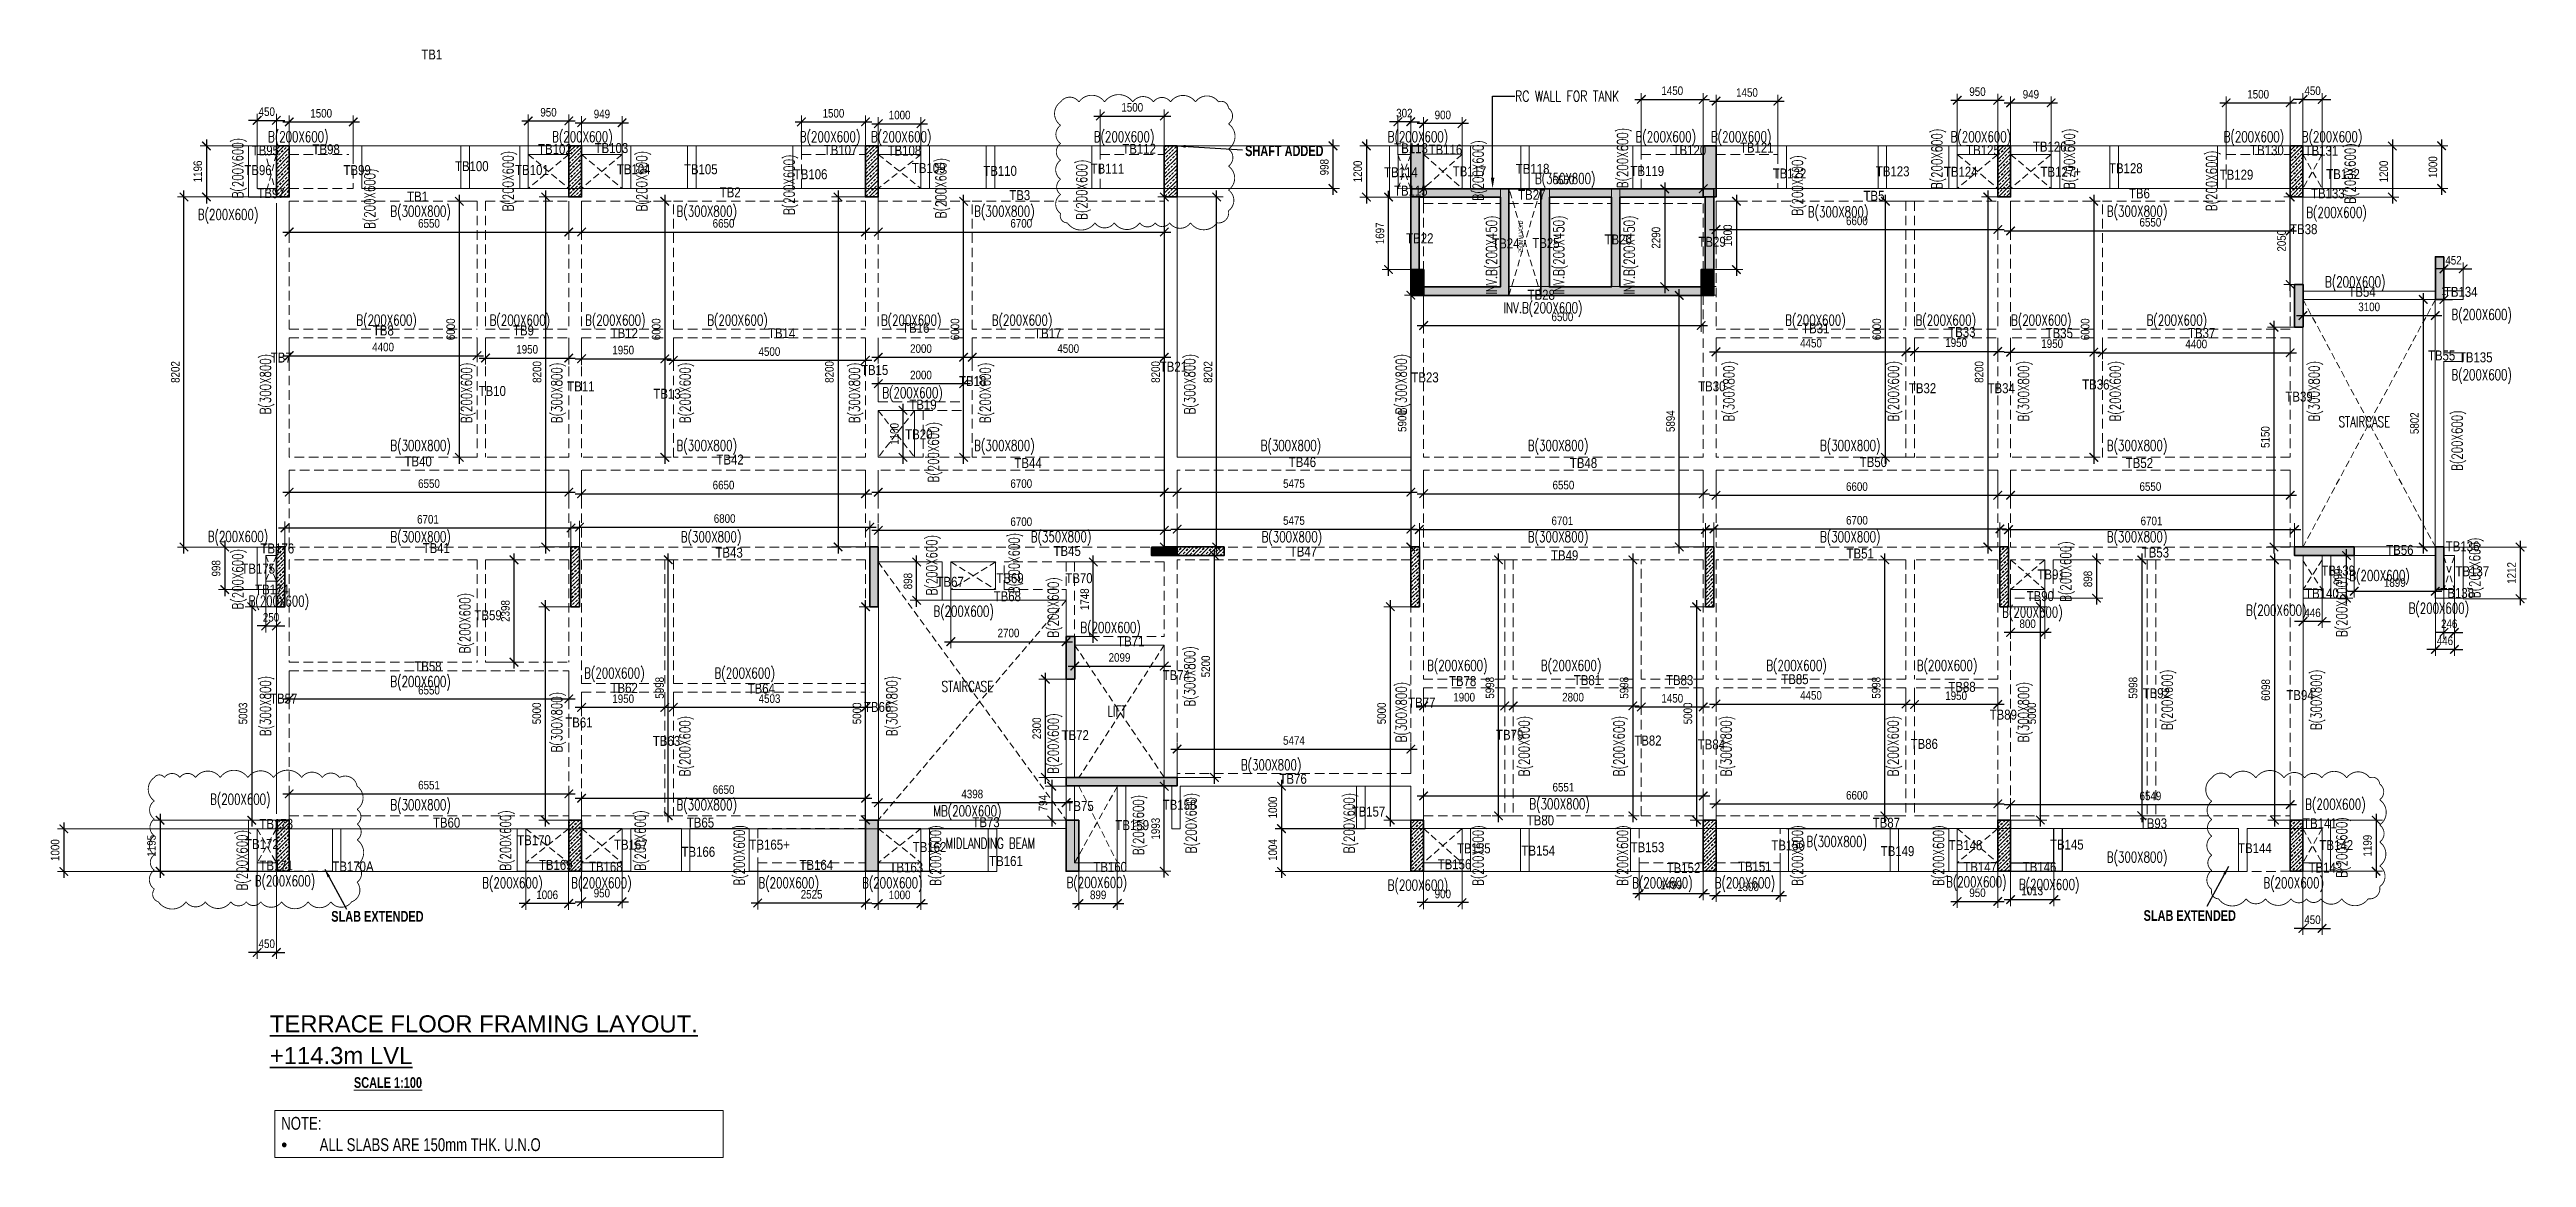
# Model space of a CAD drawing. Header units: millimetres. Extents: x -22 to 58002, y -26 to 25936.
import ezdxf
from ezdxf import colors
from ezdxf.entities.mleader import LeaderData, LeaderLine
from ezdxf.math import Vec2, Vec3

# ---------------------------------------------------------------- set-up
doc = ezdxf.new("R2010")
doc.units = ezdxf.units.MM
doc.linetypes.add('DASHED', pattern=[0.75, 0.5, -0.25])
doc.linetypes.add('HIDDEN', pattern=[9.525, 6.35, -3.175])
doc.layers.get('Defpoints').update_dxf_attribs({"color": 1})
for name, color, linetype, lineweight in [('G-ANNO-TEXT', 7, 'Continuous', 18), ('S-BEAM-IDEN', 2, 'Continuous', 9), ('S-COL HATCH', 8, 'Continuous', 35), ('S-COLS', 6, 'Continuous', 35), ('S-HEADING', 8, 'Continuous', 35), ('S_FRAMES', 4, 'Continuous', 9), ('STR-CUTOUT', 1, 'Continuous', 13)]:
    doc.layers.add(name, color=color, linetype=linetype, lineweight=lineweight)
doc.styles.add('Dim.s & Anno.(Misc.)', font='ARIALN.TTF')
doc.styles.add('ROMANS', font='romans.shx', dxfattribs={"width": 0.75})
doc.styles.add('SOBHA', font='swisscl.ttf', dxfattribs={"height": 200})
doc.styles.add('sobha.sed', font='swisscl.ttf')
doc.styles.get("Standard").update_dxf_attribs({"font": 'arial.ttf'})
doc.styles.add('Swis721 LtCn BT_2', font='swisscl.ttf', dxfattribs={"height": 244.992296})
doc.dimstyles.new('A-GFC-100', dxfattribs={"dimscale": 100, "dimtxt": 2, "dimasz": 2, "dimexe": 1.5, "dimexo": 0, "dimgap": 1, "dimtad": 1, "dimdec": 0, "dimdsep": 46, "dimtxsty": 'Dim.s & Anno.(Misc.)', "dimblk": 'ARCHTICK', "dimcen": 0, "dimdle": 1.5, "dimclrd": 256, "dimclre": 8, "dimclrt": 6, "dimazin": 2, "dimtfac": 1, "dimtdec": 0, "dimtix": 1, "dimtmove": 2, "dimatfit": 3, "dimfxl": 1, "dimtolj": 1, "dimlwd": -1, "dimlwe": 9, "dimarcsym": 0})
pattern_1 = [(45, (-612703.72, 120513.6), (-89.802561, 89.802561), []), (45, (-612613.92, 120513.6), (-89.802561, 89.802561), [63.5, -31.75])]
pattern_2 = [(45, (-615475.9, 133131.74), (-89.802561, 89.802561), []), (45, (-615386.1, 133131.74), (-89.802561, 89.802561), [63.5, -31.75])]

msp = doc.modelspace()

# ---------------------------------------------------------------- texts
at = {"style": 'Dim.s & Anno.(Misc.)'}
for s, p in [('TB1', (8686.3, 25702.1)), ('TB96', (4542.6, 22993.6)), ('TB95', (4714.1, 23454.9)), ('TB98', (6138.9, 23481.3)), ('TB99', (6864.4, 22993.6)), ('TB100', (9476.5, 23085.8)), ('TB101', (10884.5, 22997.2)), ('TB102', (11422.4, 23485.1)), ('TB103', (12746.5, 23509.9)), ('TB104', (13267.9, 23013.8)), ('TB105', (14840.3, 23013.8)), ('TB107', (18114.1, 23465.1)), ('TB108', (19610.1, 23451.9)), ('TB109', (20179.4, 23041.8)), ('TB110', (21851.8, 22975.7)), ('TB111', (24367.2, 23028.6)), ('TB112', (25108.5, 23491.6)), ('TB113', (31478.8, 23505.9)), ('TB116', (32284.4, 23474.3)), ('TB118', (34326, 23023.5)), ('TB119', (37013.1, 22973)), ('TB120', (37998.6, 23461.1)), ('TB121', (39577.2, 23520.7)), ('TB125', (44876.4, 23461.8)), ('TB126', (46440, 23544)), ('TB128', (48223, 23037)), ('TB130', (51528.5, 23461.8)), ('TB131', (52804.1, 23448.1)), ('TB97', (4846, 22453.1)), ('TB2', (15678.1, 22473)), ('TB106', (17412.4, 22896.3)), ('TB3', (22460.8, 22406.9)), ('TB114', (31241.8, 22942.9)), ('TB115', (31473.5, 22511.5)), ('TB117', (32847.8, 22964)), ('TB27', (34381.2, 22416.6)), ('TB122', (40343.7, 22914.7)), ('TB123', (42761.3, 22965.2)), ('TB124', (44355.2, 22954.7)), ('TB127+', (46618.3, 22954.7)), ('TB6', (48689.4, 22447.7)), ('TB129', (50815.3, 22886.2)), ('TB133', (52955, 22447.7)), ('TB132', (53311.6, 22899.9)), ('TB1', (8355.1, 22374)), ('TB5', (42471.8, 22392.4)), ('TB22', (31758.5, 21396)), ('TB24', (33773.8, 21276.4)), ('TB25', (34712.5, 21285.6)), ('TB26', (36405.7, 21368.4)), ('TB29', (38605.1, 21313.2)), ('TB38', (52465.1, 21609.9)), ('TB28', (34602.1, 20071.9)), ('TB54', (53829.5, 20141.3)), ('TB134', (56067.5, 20141.3)), ('TB8', (7552.6, 19236.1)), ('TB9', (10835.2, 19236.1)), ('TB12', (13122.5, 19172.6)), ('TB14', (16807.5, 19172.6)), ('TB16', (19950.1, 19297.6)), ('TB17', (23042.2, 19170.6)), ('TB31', (41033.8, 19286)), ('TB33', (44456.6, 19198.3)), ('TB35', (46738.5, 19176.4)), ('TB37', (50073.5, 19176.4)), ('TB7', (5159.4, 18601.3)), ('TB21', (25986, 18387.7)), ('TB55', (55694.5, 18650.5)), ('TB135', (56418.6, 18606.7)), ('TB10', (10030.4, 17818.3)), ('TB11', (12105.9, 17924.1)), ('TB13', (14123.3, 17753)), ('TB15', (18987.5, 18310.6)), ('TB18', (21284, 18049.2)), ('TB23', (31881.1, 18136.5)), ('TB30', (38598.3, 17926.8)), ('TB32', (43535.1, 17883)), ('TB34', (45378.1, 17883)), ('TB36', (47594.2, 17970.7)), ('TB19', (20119.6, 17498.9)), ('TB39', (52355.4, 17685.7)), ('TB20', (20022.2, 16801.5)), ('TB40', (8293.8, 16167.8)), ('TB42', (15600.3, 16210.1)), ('TB44', (22581.5, 16129.2)), ('TB46', (29008.4, 16151.9)), ('TB48', (35593.2, 16129.8)), ('TB50', (42383.5, 16152.1)), ('TB52', (48614.9, 16130)), ('TB176', (4920.2, 14128.2)), ('TB41', (8717.4, 14136.3)), ('TB43', (15579.2, 14030.5)), ('TB45', (23497.7, 14069.2)), ('TB47', (29030.5, 14054.4)), ('TB49', (35151.3, 13966.1)), ('TB51', (42074.2, 14010.5)), ('TB53', (48990.5, 14032.6)), ('TB56', (54716.6, 14093.7)), ('TB136', (56111.4, 14178.2)), ('TB175', (4473.5, 13653.9)), ('TB174', (4794.6, 13165.7)), ('TB67', (20756, 13347.2)), ('TB69', (22158.7, 13432.1)), ('TB70', (23774, 13432.1)), ('TB91', (46547.3, 13519.8)), ('TB139', (53196.9, 13610.6)), ('TB137', (56339.9, 13593.3)), ('TB59', (9932.1, 12563.6)), ('TB68', (22095, 13007.4)), ('TB90', (46293.3, 13012.3)), ('TB140', (52817, 13075.7)), ('TB138', (55985.9, 13084.3)), ('TB71', (24987.4, 11952.9)), ('TB58', (8522.1, 11364)), ('TB62', (13120.3, 10859.3)), ('TB64', (16331.2, 10845.3)), ('TB74', (26053, 11159.3)), ('TB78', (32761.3, 11020.1)), ('TB81', (35685.2, 11042.6)), ('TB83', (37844.4, 11042.6)), ('TB85', (40545.8, 11065.3)), ('TB88', (44459.2, 10885.5)), ('TB57', (5143.7, 10610.7)), ('TB66', (19057.3, 10413.5)), ('TB77', (31804.7, 10516)), ('TB89', (45426.4, 10233.8)), ('TB92', (49010.1, 10737.4)), ('TB94', (52377.3, 10692.6)), ('TB61', (12059.3, 10050.3)), ('TB72', (23685.5, 9752.8)), ('TB79', (33863.4, 9761.6)), ('TB63', (14111.4, 9617.8)), ('TB82', (37102.1, 9626.8)), ('TB84', (38589, 9537.1)), ('TB86', (43575.3, 9548.9)), ('TB76', (28791, 8730.9)), ('TB75', (23799.4, 8093.2)), ('TB158', (26055, 8121.2)), ('TB157', (30480.4, 7963.3)), ('TB173', (4894.9, 7675.5)), ('TB60', (8960.3, 7703.4)), ('TB65', (14907.4, 7703.4)), ('TB73', (21597, 7713.5)), ('TB159', (24948.2, 7645.3)), ('TB80', (34583.5, 7758.1)), ('TB87', (42687.5, 7701)), ('TB93', (48944, 7687.1)), ('TB141', (52769.6, 7687.4)), ('TB172', (4559.8, 7201.2)), ('TB170', (10933.2, 7291.5)), ('TB167', (13201.4, 7187.3)), ('TB166', (14782.9, 7020.1)), ('TB165+', (16374.4, 7187.5)), ('TB162', (20199.6, 7131.7)), ('TB161', (21989.3, 6803.6)), ('TB156', (32496.1, 6728.6)), ('TB155', (32949.1, 7101.3)), ('TB154', (34459.1, 7048.1)), ('TB153', (37017.3, 7128)), ('TB150', (40312.8, 7172.3)), ('TB149', (42875.4, 7036.4)), ('TB148', (44468, 7176)), ('TB145', (46841, 7190.2)), ('TB144', (51246, 7105)), ('TB142', (53153.2, 7176.3)), ('TB171', (4894.9, 6699)), ('TB170A', (6603.3, 6676.5)), ('TB169', (11442.3, 6713)), ('TB168', (12615, 6671.1)), ('TB164', (17547.1, 6713.2)), ('TB163', (19655.1, 6657.4)), ('TB160', (24429.8, 6665.4)), ('TB152', (37861.2, 6639.8)), ('TB151', (39531.1, 6675.3)), ('TB147', (44809, 6664.9)), ('TB146', (46201.6, 6664.9)), ('TB143', (52897.4, 6651))]:
    msp.add_text(s, height=233.43, dxfattribs=at).set_placement(p)
at = {"layer": 'G-ANNO-TEXT', "color": 1, "char_height": 250, "width": 4617, "attachment_point": 1, "line_spacing_factor": 0.971848, "style": 'Swis721 LtCn BT_2'}
for s, insert in [('{\\fSwis721 LtCn BT|b1|i0|c0|p34;SHAFT ADDED}', (27985.9, 23688.5)), ('{\\fSwis721 LtCn BT|b1|i0|c0|p34;SLAB EXTENDED}', (6577.6, 5748.5)), ('{\\fSwis721 LtCn BT|b1|i0|c0|p34;SLAB EXTENDED}', (49033.1, 5768.6)), ('{\\fSwis721 LtCn BT|b1|i0|c0|p34;\\LSCALE 1:100}', (7109.2, 1854.6))]:
    msp.add_mtext(s, dxfattribs=dict(at, insert=insert))
at = {"layer": 'G-ANNO-TEXT', "color": 6, "insert": (5406.6, 522), "char_height": 300, "width": 10202.556, "attachment_point": 4, "style": 'SOBHA', "bg_fill": 16, "box_fill_scale": 1.5, "bg_fill_color": 256, "bg_fill_transparency": 0}
msp.add_mtext('NOTE: \\P\\pxi-3,l3,t3;{\\fSymbol|b0|i0|c2|p18;·^I}ALL SLABS ARE 150mm THK. U.N.O', dxfattribs=at)
at = {"layer": 'S-BEAM-IDEN', "color": 1, "style": 'ROMANS', "width": 0.7}
for s, p in [('B(200X600)', (4510.5, 22448.2)), ('B(200X600)', (36951.9, 22685)), ('B(200X600)', (44315.6, 22665)), ('B(200X600)', (47418.8, 22665)), ('B(200X600)', (10844.1, 22143.8)), ('B(200X600)', (13977.6, 22143.8)), ('B(200X600)', (17426.7, 22058.1)), ('B(200X600)', (20982.9, 21981)), ('B(200X600)', (24284.3, 21942.5)), ('B(200X600)', (33567.6, 22395)), ('B(200X600)', (41048.2, 22041.8)), ('B(200X600)', (50752.1, 22148.3)), ('B(200X600)', (53997.1, 22320.8)), ('B(200X600)', (7603.5, 21732.1)), ('INV.B(200X450)', (33883.1, 20193.9)), ('INV.B(200X450)', (35458.3, 20193.9)), ('INV.B(200X450)', (37108.3, 20193.9)), ('B(200X600)', (43297.7, 17220.7)), ('B(200X600)', (48495.1, 17220.7)), ('B(200X600)', (9872.1, 17179.6)), ('B(200X600)', (14991.2, 17179.6)), ('B(200X600)', (22022.2, 17179.6)), ('B(200X600)', (56501.5, 16062.1)), ('B(200X600)', (20807.3, 15790.8)), ('B(200X600)', (20768.6, 13144.5)), ('B(200X600)', (22696.6, 13194.5)), ('B(200X600)', (4510.5, 12814.8)), ('B(200X600)', (47332.9, 12993.9)), ('B(200X600)', (56914.6, 13080.1)), ('B(200X600)', (23617.1, 12154.9)), ('B(200X600)', (53800.6, 12167.9)), ('B(200X600)', (9832.6, 11786.6)), ('B(200X600)', (49711.9, 9989)), ('B(200X600)', (14987.6, 8906)), ('B(200X600)', (23617.1, 8963.4)), ('B(200X600)', (34645.7, 8906)), ('B(200X600)', (36869.1, 8906)), ('B(200X600)', (43289.4, 8906)), ('B(200X600)', (25610.5, 7055.6)), ('B(200X600)', (26843.8, 7101.7)), ('B(200X600)', (30547.3, 7101.7)), ('B(200X600)', (4612, 6231.2)), ('B(200X600)', (10787.4, 6692.9)), ('B(200X600)', (13943, 6692.9)), ('B(200X600)', (16262, 6345.7)), ('B(200X600)', (20858, 6338.7)), ('B(200X600)', (33567.6, 6338.7)), ('B(200X600)', (36951.9, 6338.7)), ('B(200X600)', (41048.2, 6338.7)), ('B(200X600)', (44355.2, 6338.7)), ('B(200X600)', (53800.6, 6530.2))]:
    msp.add_text(s, height=250, rotation=90, dxfattribs=at).set_placement(p)
for s, p in [('B(200X600)', (5096.9, 23768.6)), ('B(200X600)', (11752.2, 23768.6)), ('B(200X600)', (17554.5, 23768.6)), ('B(200X600)', (19219.8, 23768.6)), ('B(200X600)', (24441.5, 23768.6)), ('B(200X600)', (31325.3, 23768.6)), ('B(200X600)', (37131.9, 23768.6)), ('B(200X600)', (38897.6, 23768.6)), ('B(200X600)', (44512.4, 23768.6)), ('B(200X600)', (50909.3, 23768.6)), ('B(200X600)', (52738.4, 23768.6)), ('B(200X600)', (3452.2, 21943.5)), ('B(200X600)', (52844, 21992.9)), ('B(200X600)', (53283.6, 20364.6)), ('B(200X600)', (7166.1, 19470.2)), ('B(200X600)', (10288.4, 19470.2)), ('B(200X600)', (12523.7, 19470.2)), ('B(200X600)', (15386.1, 19470.2)), ('B(200X600)', (19454.1, 19470.2)), ('B(200X600)', (22051.3, 19470.2)), ('INV.B(200X600)', (34036.6, 19758.7)), ('B(200X600)', (40637.9, 19470.2)), ('B(200X600)', (43691.2, 19470.2)), ('B(200X600)', (45927.9, 19470.2)), ('B(200X600)', (49104.4, 19470.2)), ('B(200X600)', (56244, 19599.2)), ('B(200X600)', (19486.3, 17769.4)), ('B(200X600)', (56244, 18188.8)), ('B(200X600)', (3683.9, 14399.2)), ('B(200X600)', (53851.7, 13482.1)), ('B(200X600)', (4641, 12886.7)), ('B(200X600)', (20683.4, 12648.9)), ('B(200X600)', (45720.3, 12627.4)), ('B(200X600)', (51432.8, 12673.1)), ('B(200X600)', (55240.4, 12719.5)), ('B(200X600)', (24126.5, 12267.9)), ('B(200X600)', (32248, 11379.4)), ('B(200X600)', (34913.1, 11379.4)), ('B(200X600)', (40194.2, 11379.4)), ('B(200X600)', (43720.3, 11379.4)), ('B(200X600)', (7962.6, 10998.8)), ('B(200X600)', (15556.6, 11199.7)), ('B(200X600)', (3738.8, 8242.9)), ('MB(200X600)', (20681.3, 7968)), ('B(200X600)', (52819.1, 8124)), ('MIDLANDING BEAM', (20966.7, 7210.3)), ('B(200X600)', (4785.6, 6329.4)), ('B(200X600)', (10114.2, 6284.3)), ('B(200X600)', (12197.6, 6284.3)), ('B(200X600)', (16585.1, 6284.3)), ('B(200X600)', (19013, 6284.3)), ('B(200X600)', (23804.3, 6289.7)), ('B(200X600)', (31325.3, 6230.8)), ('B(200X600)', (37050.9, 6284.3)), ('B(200X600)', (38986.2, 6284.3)), ('B(200X600)', (44406.2, 6307)), ('B(200X600)', (46113.3, 6246.3)), ('B(200X600)', (51840.4, 6284.3))]:
    msp.add_text(s, height=250, dxfattribs=at).set_placement(p)
at = {"layer": 'S-BEAM-IDEN', "color": 3, "style": 'ROMANS', "width": 0.7}
for s, p in [('B(350X800)', (34775.8, 22787.5)), ('B(300X800)', (7962.6, 22020.2)), ('B(300X800)', (14666.6, 22020.2)), ('B(300X800)', (21638.3, 22020.2)), ('B(300X800)', (41168.4, 22004.3)), ('B(300X800)', (48171.2, 22020.2)), ('B(300X800)', (7962.6, 16532.3)), ('B(300X800)', (14666.6, 16532.3)), ('B(300X800)', (21638.3, 16532.3)), ('B(300X800)', (28350.4, 16532.3)), ('B(300X800)', (34609.3, 16532.3)), ('B(300X800)', (41453.4, 16532.3)), ('B(300X800)', (48171.2, 16532.3)), ('STAIRCASE', (53601.3, 17087.2)), ('STAIRCASE', (53601.3, 17086.1)), ('B(300X800)', (7962.6, 14393.5)), ('B(300X800)', (14766.6, 14393.5)), ('B(350X800)', (22965.8, 14393.5)), ('B(300X800)', (28372.9, 14393.5)), ('B(300X800)', (34609.3, 14393.5)), ('B(300X800)', (41453.4, 14393.5)), ('B(300X800)', (48171.2, 14393.5)), ('B(200X600)', (12502.8, 11199.7)), ('STAIRCASE', (20876.3, 10886.2)), ('STAIRCASE', (20876.3, 10885.1)), ('LIFT', (24760.2, 10306.5)), ('LIFT', (24760.2, 10305.3)), ('B(300X800)', (27886.7, 9047.1)), ('B(300X800)', (7962.6, 8112)), ('B(300X800)', (14666.6, 8112)), ('B(300X800)', (34644.6, 8131.9)), ('B(300X800)', (41134.7, 7250.5)), ('B(300X800)', (48171.2, 6886.7))]:
    msp.add_text(s, height=250, dxfattribs=at).set_placement(p)
for p in [(5159.9, 17387), (26813.9, 17387), (31769.4, 17387), (39445.1, 17220.2), (46345.1, 17220.7), (53150.7, 17220.7), (11985.8, 17179.6), (18958.3, 17179.6), (26813.9, 10539.2), (5159.9, 9844.1), (19837.5, 9844.1), (31769.4, 9701.9), (46345.1, 9701.9), (53202.1, 9989), (11985.8, 9467), (39379.2, 8906)]:
    msp.add_text('B(300X800)', height=250, rotation=90, dxfattribs=at).set_placement(p)
at = {"layer": 'S-HEADING', "color": 6}
for s, p in [('%%UTERRACE FLOOR FRAMING LAYOUT.', (5137.9, 2905.8)), ('%%U+114.3m LVL', (5137.9, 2163))]:
    msp.add_text(s, height=400, rotation=359.997193, dxfattribs=at).set_placement(p)

# ---------------------------------------------------------------- blocks, each defined once
blk = doc.blocks.new('OHT')
at = {"layer": 'S-COL HATCH'}
h = blk.add_hatch(dxfattribs=at)
h.set_pattern_fill('AR-CONC', color=8, scale=0.75)
h.set_pattern_definition([(50, (-643577.39, 54796.65), (136.638502, -11.954314), [14.2875, -157.1625]), (355, (-643577.39, 54796.65), (-26.432566, 143.292634), [11.43, -125.730438]), (100.451445, (-643566, 54795.66), (110.205935, 131.338314), [12.142507, -133.567683]), (46.1842, (-643577.4, 54834.75), (203.30928, -31.531746), [21.43125, -235.74375]), (96.635558, (-643560.45, 54832.12), (178.0531, 185.569593), [18.21377, -200.351706]), (351.18415, (-643577.4, 54834.75), (178.0531, 185.569593), [17.144975, -188.5948]), (21, (-643558.34, 54825.23), (113.710793, -76.698899), [14.2875, -157.1625]), (326, (-643558.34, 54825.23), (46.35152, 138.140975), [11.43, -125.73]), (71.451445, (-643548.87, 54818.84), (160.062314, 61.442077), [12.142507, -133.567453]), (37.5, (-643577.393, 54796.65), (2.3164524, 63.416279), [0, -124.206, 0, -127.635, 0, -126.20625]), (7.5, (-643577.39, 54796.65), (50.114747, 75.135431), [0, -72.771, 0, -121.3485, 0, -48.10125]), (327.5, (-643619.874, 54796.65), (101.6929464, -4.296558), [0, -47.625, 0, -148.59, 0, -197.1675]), (317.5, (-643638.92, 54796.65), (111.096886, 19.069868), [0, -61.9125, 0, -98.679, 0, -140.0175])])
h.paths.add_polyline_path([(0, 0), (0, -2500), (2300, -2500), (2300, 0), (2300, 0)])
h.paths.add_polyline_path([(2100, -200), (2100, -2300), (200, -2300), (200, -200)], flags=16)
h.paths.add_polyline_path([(3050, 0), (3050, 0), (3050, -2500), (3050, -2500), (7100, -2500), (7100, 0)])
h.paths.add_polyline_path([(4700, -200), (4700, -2300), (3250, -2300), (3250, -200), (3250, -200)], flags=16)
h.paths.add_polyline_path([(4900, -200), (6900, -200), (6900, -2300), (4900, -2300)], flags=16)
at = {"layer": 'S-COLS'}
for p, q in [((2300, -2500), (2300, 0)), ((3050, 0), (3050, -2500))]:
    blk.add_line(p, q, dxfattribs=at)
blk.add_lwpolyline([(0, 0), (0, -2500), (7100, -2500), (7100, 0), (0, 0)], dxfattribs=at)
for points in [[(200, -2300), (200, -200), (2100, -200), (2100, -2300)], [(3250, -2300), (3250, -200), (4700, -200), (4700, -2300)], [(4700, -2300), (4700, -200), (3250, -200), (3250, -2300)], [(6900, -2300), (6900, -200), (4900, -200), (4900, -2300)]]:
    blk.add_lwpolyline(points, close=True, dxfattribs=at)
at = {"layer": 'STR-CUTOUT', "color": 1, "linetype": 'HIDDEN', "ltscale": 25}
for points in [[(3050, -2500), (2300, 0)], [(2300, -2500), (3050, 0)]]:
    blk.add_lwpolyline(points, dxfattribs=at)
at = {"layer": 'S-COLS', "style": 'sobha.sed'}
blk.add_text('750MM VOID', height=100, rotation=90, dxfattribs=at).set_placement((2627, -1504))
blk = doc.blocks.new('COLUMNS_TER')
at = {"layer": 'S-COL HATCH'}
h = blk.add_hatch(dxfattribs=at)
h.set_pattern_fill('ANSI33', color=8, scale=20)
h.set_pattern_definition(pattern_1)
h.paths.add_polyline_path([(300, 0), (0, 0), (0, -1200), (300, -1200)])
h = blk.add_hatch(dxfattribs=at)
h.set_pattern_fill('ANSI33', color=8, scale=20)
h.set_pattern_definition(pattern_1)
h.paths.add_polyline_path([(7151, 0), (6851, 0), (6851, -1200), (7151, -1200)])
h = blk.add_hatch(dxfattribs=at)
h.set_pattern_fill('ANSI33', color=8, scale=20)
h.set_pattern_definition(pattern_1)
h.paths.add_polyline_path([(14100, 0), (13800, 0), (13800, -1200), (14100, -1200)])
h = blk.add_hatch(dxfattribs=at)
h.set_pattern_fill('ANSI33', color=8, scale=20)
h.set_pattern_definition(pattern_1)
h.paths.add_polyline_path([(21100, 0), (20800, 0), (20800, -1200), (21100, -1200)])
h = blk.add_hatch(color=8, dxfattribs=at)
h.dxf.hatch_style = 1
h.paths.add_polyline_path([(26875, 0), (26575, 0), (26575, -1200), (26875, -1200)])
h = blk.add_hatch(color=8, dxfattribs=at)
h.dxf.hatch_style = 1
h.paths.add_polyline_path([(33725, 0), (33425, 0), (33425, -1200), (33725, -1200)])
h = blk.add_hatch(dxfattribs=at)
h.set_pattern_fill('ANSI33', color=8, scale=20)
h.set_pattern_definition(pattern_2)
h.paths.add_polyline_path([(40626, 0), (40326, 0), (40326, -1200), (40626, -1200)])
h = blk.add_hatch(dxfattribs=at)
h.set_pattern_fill('ANSI33', color=8, scale=20)
h.set_pattern_definition(pattern_2)
h.paths.add_polyline_path([(47475, 0), (47175, 0), (47175, -1200), (47475, -1200)])
h = blk.add_hatch(color=8, dxfattribs=at)
h.dxf.hatch_style = 1
h.paths.add_polyline_path([(50777, -2600), (50577, -2600), (50577, -3600), (50777, -3600)])
h = blk.add_hatch(color=8, dxfattribs=at)
h.dxf.hatch_style = 1
h.paths.add_polyline_path([(47276, -4250), (47476, -4250), (47476, -3250), (47276, -3250)])
h = blk.add_hatch(dxfattribs=at)
h.set_pattern_fill('ANSI33', color=8, scale=20)
h.set_pattern_definition(pattern_1)
h.paths.add_polyline_path([(200, -9400), (0, -9400), (0, -10800), (200, -10800)])
h = blk.add_hatch(dxfattribs=at)
h.set_pattern_fill('ANSI33', color=8, scale=20)
h.set_pattern_definition(pattern_1)
h.paths.add_polyline_path([(7101, -9400), (6901, -9400), (6901, -10800), (7101, -10800)])
h = blk.add_hatch(color=8, dxfattribs=at)
h.dxf.hatch_style = 1
h.paths.add_polyline_path([(14101, -9400), (13901, -9400), (13901, -10800), (14101, -10800)])
h = blk.add_hatch(color=8, dxfattribs=at)
h.dxf.hatch_style = 1
h.paths.add_polyline_path([(20501, -9402), (20501, -9602), (21101, -9602), (21101, -9402)])
h = blk.add_hatch(dxfattribs=at)
h.set_pattern_fill('ANSI33', color=8, scale=20)
h.set_pattern_definition(pattern_1)
h.paths.add_polyline_path([(20800, -9400), (20800, -9600), (22200, -9600), (22200, -9400)])
h = blk.add_hatch(dxfattribs=at)
h.set_pattern_fill('ANSI33', color=8, scale=20)
h.set_pattern_definition(pattern_1)
h.paths.add_polyline_path([(26775, -9400), (26575, -9400), (26575, -10800), (26775, -10800)])
h = blk.add_hatch(dxfattribs=at)
h.set_pattern_fill('ANSI33', color=8, scale=20)
h.set_pattern_definition(pattern_2)
h.paths.add_polyline_path([(33676, -9400), (33476, -9400), (33476, -10800), (33676, -10800)])
h = blk.add_hatch(dxfattribs=at)
h.set_pattern_fill('ANSI33', color=8, scale=20)
h.set_pattern_definition(pattern_2)
h.paths.add_polyline_path([(40376, -9400), (40576, -9400), (40576, -10800), (40376, -10800)])
h = blk.add_hatch(color=8, dxfattribs=at)
h.dxf.hatch_style = 1
h.paths.add_polyline_path([(48676, -9601), (48676, -9401), (47276, -9401), (47276, -9601)])
h = blk.add_hatch(color=8, dxfattribs=at)
h.dxf.hatch_style = 1
h.paths.add_polyline_path([(50777, -9400), (50577, -9400), (50577, -10400), (50777, -10400)])
h = blk.add_hatch(color=8, dxfattribs=at)
h.dxf.hatch_style = 1
h.paths.add_polyline_path([(18701, -11500), (18501, -11500), (18501, -12500), (18701, -12500)])
h = blk.add_hatch(color=8, dxfattribs=at)
h.dxf.hatch_style = 1
h.paths.add_polyline_path([(18501, -14801), (18501, -15001), (21101, -15001), (21101, -14801)])
h = blk.add_hatch(dxfattribs=at)
h.set_pattern_fill('ANSI33', color=8, scale=20)
h.set_pattern_definition(pattern_1)
h.paths.add_polyline_path([(300, -15800), (0, -15800), (0, -17000), (300, -17000)])
h = blk.add_hatch(dxfattribs=at)
h.set_pattern_fill('ANSI33', color=8, scale=20)
h.set_pattern_definition(pattern_1)
h.paths.add_polyline_path([(7151, -15800), (6851, -15800), (6851, -17000), (7151, -17000)])
h = blk.add_hatch(color=8, dxfattribs=at)
h.dxf.hatch_style = 1
h.paths.add_polyline_path([(14101, -15800), (13801, -15800), (13801, -17000), (14101, -17000)])
h = blk.add_hatch(color=8, dxfattribs=at)
h.dxf.hatch_style = 1
h.paths.add_polyline_path([(18801, -15800), (18501, -15800), (18501, -17000), (18801, -17000)])
h = blk.add_hatch(dxfattribs=at)
h.set_pattern_fill('ANSI33', color=8, scale=20)
h.set_pattern_definition(pattern_1)
h.paths.add_polyline_path([(26875, -15800), (26575, -15800), (26575, -17000), (26875, -17000)])
h = blk.add_hatch(dxfattribs=at)
h.set_pattern_fill('ANSI33', color=8, scale=20)
h.set_pattern_definition(pattern_1)
h.paths.add_polyline_path([(33726, -15800), (33426, -15800), (33426, -17000), (33726, -17000)])
h = blk.add_hatch(dxfattribs=at)
h.set_pattern_fill('ANSI33', color=8, scale=20)
h.set_pattern_definition(pattern_1)
h.paths.add_polyline_path([(40626, -15800), (40326, -15800), (40326, -17000), (40626, -17000)])
h = blk.add_hatch(dxfattribs=at)
h.set_pattern_fill('ANSI33', color=8, scale=20)
h.set_pattern_definition(pattern_1)
h.paths.add_polyline_path([(47475, -15800), (47175, -15800), (47175, -17000), (47475, -17000)])
at = {"layer": 'S-COLS'}
for points in [[(300, 0), (0, 0), (0, -1200), (300, -1200)], [(7151, 0), (6851, 0), (6851, -1200), (7151, -1200)], [(14100, 0), (13800, 0), (13800, -1200), (14100, -1200)], [(21100, 0), (20800, 0), (20800, -1200), (21100, -1200)], [(26875, 0), (26575, 0), (26575, -1200), (26875, -1200)], [(33725, 0), (33425, 0), (33425, -1200), (33725, -1200)], [(40626, 0), (40326, 0), (40326, -1200), (40626, -1200)], [(47475, 0), (47175, 0), (47175, -1200), (47475, -1200)], [(50777, -2600), (50577, -2600), (50577, -3600), (50777, -3600)], [(47276, -3250), (47476, -3250), (47476, -4250), (47276, -4250)], [(200, -9400), (0, -9400), (0, -10800), (200, -10800)], [(7101, -9400), (6901, -9400), (6901, -10800), (7101, -10800)], [(14101, -9400), (13901, -9400), (13901, -10800), (14101, -10800)], [(20501, -9402), (20501, -9602), (21101, -9602), (21101, -9402)], [(22200, -9400), (22200, -9600), (20800, -9600), (20800, -9400)], [(26775, -9400), (26575, -9400), (26575, -10800), (26775, -10800)], [(33676, -9400), (33476, -9400), (33476, -10800), (33676, -10800)], [(40376, -9400), (40576, -9400), (40576, -10800), (40376, -10800)], [(48676, -9601), (48676, -9401), (47276, -9401), (47276, -9601)], [(50777, -9400), (50577, -9400), (50577, -10400), (50777, -10400)], [(18701, -11500), (18501, -11500), (18501, -12500), (18701, -12500)], [(21101, -14801), (21101, -15001), (18501, -15001), (18501, -14801)], [(300, -15800), (0, -15800), (0, -17000), (300, -17000)], [(7151, -15800), (6851, -15800), (6851, -17000), (7151, -17000)], [(14101, -15800), (13801, -15800), (13801, -17000), (14101, -17000)], [(18801, -15800), (18501, -15800), (18501, -17000), (18801, -17000)], [(26875, -15800), (26575, -15800), (26575, -17000), (26875, -17000)], [(33726, -15800), (33426, -15800), (33426, -17000), (33726, -17000)], [(40626, -15800), (40326, -15800), (40326, -17000), (40626, -17000)], [(47475, -15800), (47175, -15800), (47175, -17000), (47475, -17000)]]:
    blk.add_lwpolyline(points, close=True, dxfattribs=at)
blk = doc.blocks.new('_ArchTick')
at = {"color": 0, "linetype": 'ByBlock', "const_width": 0.15}
blk.add_lwpolyline([(-0.5, -0.5), (0.5, 0.5)], dxfattribs=at)
blk = doc.blocks.new('*D143')
at = {"color": 8, "lineweight": 9, "transparency": 16777216}
for p, q in [((5592, 22380), (5592, 21509)), ((12142, 22380), (12142, 21509))]:
    blk.add_line(p, q, dxfattribs=at)
at = {"transparency": 16777216}
blk.add_line((5442, 21659), (12292, 21659), dxfattribs=at)
at = {"layer": 'Defpoints', "color": 0, "transparency": 16777216}
for p in [(5592, 22380), (12142, 22380), (12142, 21659)]:
    blk.add_point(p, dxfattribs=at)
at = {"transparency": 16777216, "xscale": 200, "yscale": 200, "zscale": 200, "rotation": 180}
blk.add_blockref('_ArchTick', (5592, 21659), dxfattribs=at)
at = {"transparency": 16777216, "xscale": 200, "yscale": 200, "zscale": 200}
blk.add_blockref('_ArchTick', (12142, 21659), dxfattribs=at)
at = {"color": 6, "transparency": 16777216, "insert": (8867, 21861), "char_height": 200, "attachment_point": 5, "style": 'Dim.s & Anno.(Misc.)'}
blk.add_mtext('\\A1;6550', dxfattribs=at)
blk = doc.blocks.new('*D144')
at = {"color": 8, "lineweight": 9, "transparency": 16777216}
for p, q in [((12442, 22380), (12442, 21509)), ((19092, 22380), (19092, 21509))]:
    blk.add_line(p, q, dxfattribs=at)
at = {"transparency": 16777216}
blk.add_line((12292, 21659), (19242, 21659), dxfattribs=at)
at = {"layer": 'Defpoints', "color": 0, "transparency": 16777216}
for p in [(12442, 22380), (19092, 22380), (19092, 21659)]:
    blk.add_point(p, dxfattribs=at)
at = {"transparency": 16777216, "xscale": 200, "yscale": 200, "zscale": 200, "rotation": 180}
blk.add_blockref('_ArchTick', (12442, 21659), dxfattribs=at)
at = {"transparency": 16777216, "xscale": 200, "yscale": 200, "zscale": 200}
blk.add_blockref('_ArchTick', (19092, 21659), dxfattribs=at)
at = {"color": 6, "transparency": 16777216, "insert": (15767, 21861), "char_height": 200, "attachment_point": 5, "style": 'Dim.s & Anno.(Misc.)'}
blk.add_mtext('\\A1;6650', dxfattribs=at)
blk = doc.blocks.new('*D145')
at = {"color": 8, "lineweight": 9, "transparency": 16777216}
for p, q in [((19392, 22679), (19392, 21509)), ((26092, 22480), (26092, 21509))]:
    blk.add_line(p, q, dxfattribs=at)
at = {"transparency": 16777216}
blk.add_line((19242, 21659), (26242, 21659), dxfattribs=at)
at = {"layer": 'Defpoints', "color": 0, "transparency": 16777216}
for p in [(19392, 22679), (26092, 22480), (26092, 21659)]:
    blk.add_point(p, dxfattribs=at)
at = {"transparency": 16777216, "xscale": 200, "yscale": 200, "zscale": 200, "rotation": 180}
blk.add_blockref('_ArchTick', (19392, 21659), dxfattribs=at)
at = {"transparency": 16777216, "xscale": 200, "yscale": 200, "zscale": 200}
blk.add_blockref('_ArchTick', (26092, 21659), dxfattribs=at)
at = {"color": 6, "transparency": 16777216, "insert": (22742, 21861), "char_height": 200, "attachment_point": 5, "style": 'Dim.s & Anno.(Misc.)'}
blk.add_mtext('\\A1;6700', dxfattribs=at)
blk = doc.blocks.new('*D146')
at = {"transparency": 16777216}
blk.add_line((32017, 22674), (38867, 22674), dxfattribs=at)
at = {"color": 8, "lineweight": 9, "transparency": 16777216}
for p, q in [((32167, 22330), (32167, 22824)), ((38717, 22674), (38717, 22824))]:
    blk.add_line(p, q, dxfattribs=at)
at = {"layer": 'Defpoints', "color": 0, "transparency": 16777216}
for p in [(38717, 22674), (38717, 22674), (32167, 22330)]:
    blk.add_point(p, dxfattribs=at)
at = {"transparency": 16777216, "xscale": 200, "yscale": 200, "zscale": 200, "rotation": 180}
blk.add_blockref('_ArchTick', (32167, 22674), dxfattribs=at)
at = {"transparency": 16777216, "xscale": 200, "yscale": 200, "zscale": 200}
blk.add_blockref('_ArchTick', (38717, 22674), dxfattribs=at)
at = {"color": 6, "transparency": 16777216, "insert": (35442, 22876), "char_height": 200, "attachment_point": 5, "style": 'Dim.s & Anno.(Misc.)'}
blk.add_mtext('\\A1;6550', dxfattribs=at)
blk = doc.blocks.new('*D147')
at = {"color": 8, "lineweight": 9, "transparency": 16777216}
for p, q in [((39017, 22380), (39017, 21568)), ((45617, 22380), (45617, 21568))]:
    blk.add_line(p, q, dxfattribs=at)
at = {"transparency": 16777216}
blk.add_line((38867, 21718), (45767, 21718), dxfattribs=at)
at = {"layer": 'Defpoints', "color": 0, "transparency": 16777216}
for p in [(39017, 22380), (45617, 22380), (45617, 21718)]:
    blk.add_point(p, dxfattribs=at)
at = {"transparency": 16777216, "xscale": 200, "yscale": 200, "zscale": 200, "rotation": 180}
blk.add_blockref('_ArchTick', (39017, 21718), dxfattribs=at)
at = {"transparency": 16777216, "xscale": 200, "yscale": 200, "zscale": 200}
blk.add_blockref('_ArchTick', (45617, 21718), dxfattribs=at)
at = {"color": 6, "transparency": 16777216, "insert": (42317, 21920), "char_height": 200, "attachment_point": 5, "style": 'Dim.s & Anno.(Misc.)'}
blk.add_mtext('\\A1;6600', dxfattribs=at)
blk = doc.blocks.new('*D148')
at = {"color": 8, "lineweight": 9, "transparency": 16777216}
for p, q in [((45917, 22380), (45917, 21534)), ((52467, 22380), (52467, 21534))]:
    blk.add_line(p, q, dxfattribs=at)
at = {"transparency": 16777216}
blk.add_line((45767, 21684), (52617, 21684), dxfattribs=at)
at = {"layer": 'Defpoints', "color": 0, "transparency": 16777216}
for p in [(45917, 22380), (52467, 22380), (52467, 21684)]:
    blk.add_point(p, dxfattribs=at)
at = {"transparency": 16777216, "xscale": 200, "yscale": 200, "zscale": 200, "rotation": 180}
blk.add_blockref('_ArchTick', (45917, 21684), dxfattribs=at)
at = {"transparency": 16777216, "xscale": 200, "yscale": 200, "zscale": 200}
blk.add_blockref('_ArchTick', (52467, 21684), dxfattribs=at)
at = {"color": 6, "transparency": 16777216, "insert": (49192, 21886), "char_height": 200, "attachment_point": 5, "style": 'Dim.s & Anno.(Misc.)'}
blk.add_mtext('\\A1;6550', dxfattribs=at)
blk = doc.blocks.new('*D149')
at = {"color": 8, "lineweight": 9, "transparency": 16777216}
for p, q in [((32168, 20180), (32168, 19319)), ((38668, 20180), (38668, 19319))]:
    blk.add_line(p, q, dxfattribs=at)
at = {"transparency": 16777216}
blk.add_line((32018, 19469), (38818, 19469), dxfattribs=at)
at = {"layer": 'Defpoints', "color": 0, "transparency": 16777216}
for p in [(32168, 20180), (38668, 20180), (38668, 19469)]:
    blk.add_point(p, dxfattribs=at)
at = {"transparency": 16777216, "xscale": 200, "yscale": 200, "zscale": 200, "rotation": 180}
blk.add_blockref('_ArchTick', (32168, 19469), dxfattribs=at)
at = {"transparency": 16777216, "xscale": 200, "yscale": 200, "zscale": 200}
blk.add_blockref('_ArchTick', (38668, 19469), dxfattribs=at)
at = {"color": 6, "transparency": 16777216, "insert": (35418, 19671), "char_height": 200, "attachment_point": 5, "style": 'Dim.s & Anno.(Misc.)'}
blk.add_mtext('\\A1;6500', dxfattribs=at)
blk = doc.blocks.new('*D150')
at = {"color": 8, "lineweight": 9, "transparency": 16777216}
for p, q in [((34167, 22670), (37964, 22670)), ((34167, 20380), (37964, 20380))]:
    blk.add_line(p, q, dxfattribs=at)
at = {"transparency": 16777216}
blk.add_line((37814, 22820), (37814, 20230), dxfattribs=at)
at = {"layer": 'Defpoints', "color": 0, "transparency": 16777216}
for p in [(34167, 22670), (34167, 20380), (37814, 20380)]:
    blk.add_point(p, dxfattribs=at)
at = {"transparency": 16777216, "xscale": 200, "yscale": 200, "zscale": 200}
for p, rotation in [((37814, 22670), 90), ((37814, 20380), 270)]:
    blk.add_blockref('_ArchTick', p, dxfattribs=dict(at, rotation=rotation))
at = {"color": 6, "transparency": 16777216, "insert": (37612, 21525), "char_height": 200, "attachment_point": 5, "rotation": 90, "style": 'Dim.s & Anno.(Misc.)'}
blk.add_mtext('\\A1;2290', dxfattribs=at)
blk = doc.blocks.new('*D151')
at = {"color": 8, "lineweight": 9, "transparency": 16777216}
for p, q in [((39017, 22380), (39644, 22380)), ((38966, 20780), (39644, 20780))]:
    blk.add_line(p, q, dxfattribs=at)
at = {"transparency": 16777216}
blk.add_line((39494, 22530), (39494, 20630), dxfattribs=at)
at = {"layer": 'Defpoints', "color": 0, "transparency": 16777216}
for p in [(39017, 22380), (38966, 20780), (39494, 20780)]:
    blk.add_point(p, dxfattribs=at)
at = {"transparency": 16777216, "xscale": 200, "yscale": 200, "zscale": 200}
for p, rotation in [((39494, 22380), 90), ((39494, 20780), 270)]:
    blk.add_blockref('_ArchTick', p, dxfattribs=dict(at, rotation=rotation))
at = {"color": 6, "transparency": 16777216, "insert": (39292, 21580), "char_height": 200, "attachment_point": 5, "rotation": 90, "style": 'Dim.s & Anno.(Misc.)'}
blk.add_mtext('\\A1;1600', dxfattribs=at)
blk = doc.blocks.new('*D152')
at = {"color": 8, "lineweight": 9, "transparency": 16777216}
for p, q in [((5592, 19180), (5592, 18611)), ((9992, 19180), (9992, 18611))]:
    blk.add_line(p, q, dxfattribs=at)
at = {"transparency": 16777216}
blk.add_line((5442, 18761), (10142, 18761), dxfattribs=at)
at = {"layer": 'Defpoints', "color": 0, "transparency": 16777216}
for p in [(5592, 19180), (9992, 19180), (9992, 18761)]:
    blk.add_point(p, dxfattribs=at)
at = {"transparency": 16777216, "xscale": 200, "yscale": 200, "zscale": 200, "rotation": 180}
blk.add_blockref('_ArchTick', (5592, 18761), dxfattribs=at)
at = {"transparency": 16777216, "xscale": 200, "yscale": 200, "zscale": 200}
blk.add_blockref('_ArchTick', (9992, 18761), dxfattribs=at)
at = {"color": 6, "transparency": 16777216, "insert": (7792, 18963), "char_height": 200, "attachment_point": 5, "style": 'Dim.s & Anno.(Misc.)'}
blk.add_mtext('\\A1;4400', dxfattribs=at)
blk = doc.blocks.new('*D153')
at = {"color": 8, "lineweight": 9, "transparency": 16777216}
for p, q in [((10192, 19180), (10192, 18557)), ((12142, 19180), (12142, 18557))]:
    blk.add_line(p, q, dxfattribs=at)
at = {"transparency": 16777216}
blk.add_line((10042, 18707), (12292, 18707), dxfattribs=at)
at = {"layer": 'Defpoints', "color": 0, "transparency": 16777216}
for p in [(10192, 19180), (12142, 19180), (12142, 18707)]:
    blk.add_point(p, dxfattribs=at)
at = {"transparency": 16777216, "xscale": 200, "yscale": 200, "zscale": 200, "rotation": 180}
blk.add_blockref('_ArchTick', (10192, 18707), dxfattribs=at)
at = {"transparency": 16777216, "xscale": 200, "yscale": 200, "zscale": 200}
blk.add_blockref('_ArchTick', (12142, 18707), dxfattribs=at)
at = {"color": 6, "transparency": 16777216, "insert": (11167, 18909), "char_height": 200, "attachment_point": 5, "style": 'Dim.s & Anno.(Misc.)'}
blk.add_mtext('\\A1;1950', dxfattribs=at)
blk = doc.blocks.new('*D154')
at = {"color": 8, "lineweight": 9, "transparency": 16777216}
for p, q in [((12442, 19180), (12442, 18539)), ((14392, 19181), (14392, 18539))]:
    blk.add_line(p, q, dxfattribs=at)
at = {"transparency": 16777216}
blk.add_line((12292, 18689), (14542, 18689), dxfattribs=at)
at = {"layer": 'Defpoints', "color": 0, "transparency": 16777216}
for p in [(12442, 19180), (14392, 19181), (14392, 18689)]:
    blk.add_point(p, dxfattribs=at)
at = {"transparency": 16777216, "xscale": 200, "yscale": 200, "zscale": 200, "rotation": 180}
blk.add_blockref('_ArchTick', (12442, 18689), dxfattribs=at)
at = {"transparency": 16777216, "xscale": 200, "yscale": 200, "zscale": 200}
blk.add_blockref('_ArchTick', (14392, 18689), dxfattribs=at)
at = {"color": 6, "transparency": 16777216, "insert": (13417, 18892), "char_height": 200, "attachment_point": 5, "style": 'Dim.s & Anno.(Misc.)'}
blk.add_mtext('\\A1;1950', dxfattribs=at)
blk = doc.blocks.new('*D155')
at = {"color": 8, "lineweight": 9, "transparency": 16777216}
for p, q in [((14592, 19181), (14592, 18504)), ((19092, 19180), (19092, 18504))]:
    blk.add_line(p, q, dxfattribs=at)
at = {"transparency": 16777216}
blk.add_line((14442, 18654), (19242, 18654), dxfattribs=at)
at = {"layer": 'Defpoints', "color": 0, "transparency": 16777216}
for p in [(14592, 19181), (19092, 19180), (19092, 18654)]:
    blk.add_point(p, dxfattribs=at)
at = {"transparency": 16777216, "xscale": 200, "yscale": 200, "zscale": 200, "rotation": 180}
blk.add_blockref('_ArchTick', (14592, 18654), dxfattribs=at)
at = {"transparency": 16777216, "xscale": 200, "yscale": 200, "zscale": 200}
blk.add_blockref('_ArchTick', (19092, 18654), dxfattribs=at)
at = {"color": 6, "transparency": 16777216, "insert": (16842, 18856), "char_height": 200, "attachment_point": 5, "style": 'Dim.s & Anno.(Misc.)'}
blk.add_mtext('\\A1;4500', dxfattribs=at)
blk = doc.blocks.new('*D156')
at = {"color": 8, "lineweight": 9, "transparency": 16777216}
for p, q in [((19392, 19180), (19392, 18575)), ((21392, 19180), (21392, 18575))]:
    blk.add_line(p, q, dxfattribs=at)
at = {"transparency": 16777216}
blk.add_line((19242, 18725), (21542, 18725), dxfattribs=at)
at = {"layer": 'Defpoints', "color": 0, "transparency": 16777216}
for p in [(19392, 19180), (21392, 19180), (21392, 18725)]:
    blk.add_point(p, dxfattribs=at)
at = {"transparency": 16777216, "xscale": 200, "yscale": 200, "zscale": 200, "rotation": 180}
blk.add_blockref('_ArchTick', (19392, 18725), dxfattribs=at)
at = {"transparency": 16777216, "xscale": 200, "yscale": 200, "zscale": 200}
blk.add_blockref('_ArchTick', (21392, 18725), dxfattribs=at)
at = {"color": 6, "transparency": 16777216, "insert": (20392, 18927), "char_height": 200, "attachment_point": 5, "style": 'Dim.s & Anno.(Misc.)'}
blk.add_mtext('\\A1;2000', dxfattribs=at)
blk = doc.blocks.new('*D157')
at = {"color": 8, "lineweight": 9, "transparency": 16777216}
for p, q in [((21592, 19180), (21592, 18575)), ((26092, 19180), (26092, 18575))]:
    blk.add_line(p, q, dxfattribs=at)
at = {"transparency": 16777216}
blk.add_line((21442, 18725), (26242, 18725), dxfattribs=at)
at = {"layer": 'Defpoints', "color": 0, "transparency": 16777216}
for p in [(21592, 19180), (26092, 19180), (26092, 18725)]:
    blk.add_point(p, dxfattribs=at)
at = {"transparency": 16777216, "xscale": 200, "yscale": 200, "zscale": 200, "rotation": 180}
blk.add_blockref('_ArchTick', (21592, 18725), dxfattribs=at)
at = {"transparency": 16777216, "xscale": 200, "yscale": 200, "zscale": 200}
blk.add_blockref('_ArchTick', (26092, 18725), dxfattribs=at)
at = {"color": 6, "transparency": 16777216, "insert": (23842, 18927), "char_height": 200, "attachment_point": 5, "style": 'Dim.s & Anno.(Misc.)'}
blk.add_mtext('\\A1;4500', dxfattribs=at)
blk = doc.blocks.new('*D158')
at = {"color": 8, "lineweight": 9, "transparency": 16777216}
for p, q in [((5592, 16080), (5592, 15412)), ((12142, 16080), (12142, 15412))]:
    blk.add_line(p, q, dxfattribs=at)
at = {"transparency": 16777216}
blk.add_line((5442, 15562), (12292, 15562), dxfattribs=at)
at = {"layer": 'Defpoints', "color": 0, "transparency": 16777216}
for p in [(5592, 16080), (12142, 16080), (12142, 15562)]:
    blk.add_point(p, dxfattribs=at)
at = {"transparency": 16777216, "xscale": 200, "yscale": 200, "zscale": 200, "rotation": 180}
blk.add_blockref('_ArchTick', (5592, 15562), dxfattribs=at)
at = {"transparency": 16777216, "xscale": 200, "yscale": 200, "zscale": 200}
blk.add_blockref('_ArchTick', (12142, 15562), dxfattribs=at)
at = {"color": 6, "transparency": 16777216, "insert": (8867, 15764), "char_height": 200, "attachment_point": 5, "style": 'Dim.s & Anno.(Misc.)'}
blk.add_mtext('\\A1;6550', dxfattribs=at)
blk = doc.blocks.new('*D159')
at = {"color": 8, "lineweight": 9, "transparency": 16777216}
for p, q in [((12442, 16080), (12442, 15377)), ((19092, 16080), (19092, 15377))]:
    blk.add_line(p, q, dxfattribs=at)
at = {"transparency": 16777216}
blk.add_line((12292, 15527), (19242, 15527), dxfattribs=at)
at = {"layer": 'Defpoints', "color": 0, "transparency": 16777216}
for p in [(12442, 16080), (19092, 16080), (19092, 15527)]:
    blk.add_point(p, dxfattribs=at)
at = {"transparency": 16777216, "xscale": 200, "yscale": 200, "zscale": 200, "rotation": 180}
blk.add_blockref('_ArchTick', (12442, 15527), dxfattribs=at)
at = {"transparency": 16777216, "xscale": 200, "yscale": 200, "zscale": 200}
blk.add_blockref('_ArchTick', (19092, 15527), dxfattribs=at)
at = {"color": 6, "transparency": 16777216, "insert": (15767, 15729), "char_height": 200, "attachment_point": 5, "style": 'Dim.s & Anno.(Misc.)'}
blk.add_mtext('\\A1;6650', dxfattribs=at)
blk = doc.blocks.new('*D160')
at = {"color": 8, "lineweight": 9, "transparency": 16777216}
for p, q in [((19392, 16080), (19392, 15412)), ((26092, 16080), (26092, 15412))]:
    blk.add_line(p, q, dxfattribs=at)
at = {"transparency": 16777216}
blk.add_line((19242, 15562), (26242, 15562), dxfattribs=at)
at = {"layer": 'Defpoints', "color": 0, "transparency": 16777216}
for p in [(19392, 16080), (26092, 16080), (26092, 15562)]:
    blk.add_point(p, dxfattribs=at)
at = {"transparency": 16777216, "xscale": 200, "yscale": 200, "zscale": 200, "rotation": 180}
blk.add_blockref('_ArchTick', (19392, 15562), dxfattribs=at)
at = {"transparency": 16777216, "xscale": 200, "yscale": 200, "zscale": 200}
blk.add_blockref('_ArchTick', (26092, 15562), dxfattribs=at)
at = {"color": 6, "transparency": 16777216, "insert": (22742, 15764), "char_height": 200, "attachment_point": 5, "style": 'Dim.s & Anno.(Misc.)'}
blk.add_mtext('\\A1;6700', dxfattribs=at)
blk = doc.blocks.new('*D161')
at = {"color": 8, "lineweight": 9, "transparency": 16777216}
for p, q in [((26392, 16080), (26392, 15412)), ((31867, 16080), (31867, 15412))]:
    blk.add_line(p, q, dxfattribs=at)
at = {"transparency": 16777216}
blk.add_line((26242, 15562), (32017, 15562), dxfattribs=at)
at = {"layer": 'Defpoints', "color": 0, "transparency": 16777216}
for p in [(26392, 16080), (31867, 16080), (31867, 15562)]:
    blk.add_point(p, dxfattribs=at)
at = {"transparency": 16777216, "xscale": 200, "yscale": 200, "zscale": 200, "rotation": 180}
blk.add_blockref('_ArchTick', (26392, 15562), dxfattribs=at)
at = {"transparency": 16777216, "xscale": 200, "yscale": 200, "zscale": 200}
blk.add_blockref('_ArchTick', (31867, 15562), dxfattribs=at)
at = {"color": 6, "transparency": 16777216, "insert": (29130, 15764), "char_height": 200, "attachment_point": 5, "style": 'Dim.s & Anno.(Misc.)'}
blk.add_mtext('\\A1;5475', dxfattribs=at)
blk = doc.blocks.new('*D162')
at = {"color": 8, "lineweight": 9, "transparency": 16777216}
for p, q in [((32167, 16080), (32167, 15377)), ((38717, 16080), (38717, 15377))]:
    blk.add_line(p, q, dxfattribs=at)
at = {"transparency": 16777216}
blk.add_line((32017, 15527), (38867, 15527), dxfattribs=at)
at = {"layer": 'Defpoints', "color": 0, "transparency": 16777216}
for p in [(32167, 16080), (38717, 16080), (38717, 15527)]:
    blk.add_point(p, dxfattribs=at)
at = {"transparency": 16777216, "xscale": 200, "yscale": 200, "zscale": 200, "rotation": 180}
blk.add_blockref('_ArchTick', (32167, 15527), dxfattribs=at)
at = {"transparency": 16777216, "xscale": 200, "yscale": 200, "zscale": 200}
blk.add_blockref('_ArchTick', (38717, 15527), dxfattribs=at)
at = {"color": 6, "transparency": 16777216, "insert": (35442, 15729), "char_height": 200, "attachment_point": 5, "style": 'Dim.s & Anno.(Misc.)'}
blk.add_mtext('\\A1;6550', dxfattribs=at)
blk = doc.blocks.new('*D163')
at = {"color": 8, "lineweight": 9, "transparency": 16777216}
for p, q in [((39017, 16080), (39017, 15341)), ((45617, 16080), (45617, 15341))]:
    blk.add_line(p, q, dxfattribs=at)
at = {"transparency": 16777216}
blk.add_line((38867, 15491), (45767, 15491), dxfattribs=at)
at = {"layer": 'Defpoints', "color": 0, "transparency": 16777216}
for p in [(39017, 16080), (45617, 16080), (45617, 15491)]:
    blk.add_point(p, dxfattribs=at)
at = {"transparency": 16777216, "xscale": 200, "yscale": 200, "zscale": 200, "rotation": 180}
blk.add_blockref('_ArchTick', (39017, 15491), dxfattribs=at)
at = {"transparency": 16777216, "xscale": 200, "yscale": 200, "zscale": 200}
blk.add_blockref('_ArchTick', (45617, 15491), dxfattribs=at)
at = {"color": 6, "transparency": 16777216, "insert": (42317, 15693), "char_height": 200, "attachment_point": 5, "style": 'Dim.s & Anno.(Misc.)'}
blk.add_mtext('\\A1;6600', dxfattribs=at)
blk = doc.blocks.new('*D164')
at = {"color": 8, "lineweight": 9, "transparency": 16777216}
for p, q in [((45917, 16080), (45917, 15341)), ((52467, 16080), (52467, 15341))]:
    blk.add_line(p, q, dxfattribs=at)
at = {"transparency": 16777216}
blk.add_line((45767, 15491), (52617, 15491), dxfattribs=at)
at = {"layer": 'Defpoints', "color": 0, "transparency": 16777216}
for p in [(45917, 16080), (52467, 16080), (52467, 15491)]:
    blk.add_point(p, dxfattribs=at)
at = {"transparency": 16777216, "xscale": 200, "yscale": 200, "zscale": 200, "rotation": 180}
blk.add_blockref('_ArchTick', (45917, 15491), dxfattribs=at)
at = {"transparency": 16777216, "xscale": 200, "yscale": 200, "zscale": 200}
blk.add_blockref('_ArchTick', (52467, 15491), dxfattribs=at)
at = {"color": 6, "transparency": 16777216, "insert": (49192, 15694), "char_height": 200, "attachment_point": 5, "style": 'Dim.s & Anno.(Misc.)'}
blk.add_mtext('\\A1;6550', dxfattribs=at)
blk = doc.blocks.new('*D165')
at = {"transparency": 16777216}
blk.add_line((5342, 14724), (12343, 14724), dxfattribs=at)
at = {"color": 8, "lineweight": 9, "transparency": 16777216}
for p, q in [((5492, 14280), (5492, 14874)), ((12193, 14280), (12193, 14874))]:
    blk.add_line(p, q, dxfattribs=at)
at = {"layer": 'Defpoints', "color": 0, "transparency": 16777216}
for p in [(12193, 14724), (5492, 14280), (12193, 14280)]:
    blk.add_point(p, dxfattribs=at)
at = {"transparency": 16777216, "xscale": 200, "yscale": 200, "zscale": 200, "rotation": 180}
blk.add_blockref('_ArchTick', (5492, 14724), dxfattribs=at)
at = {"transparency": 16777216, "xscale": 200, "yscale": 200, "zscale": 200}
blk.add_blockref('_ArchTick', (12193, 14724), dxfattribs=at)
at = {"color": 6, "transparency": 16777216, "insert": (8843, 14926), "char_height": 200, "attachment_point": 5, "style": 'Dim.s & Anno.(Misc.)'}
blk.add_mtext('\\A1;6701', dxfattribs=at)
blk = doc.blocks.new('*D166')
at = {"transparency": 16777216}
blk.add_line((12243, 14742), (19343, 14742), dxfattribs=at)
at = {"color": 8, "lineweight": 9, "transparency": 16777216}
for p, q in [((12393, 14280), (12393, 14892)), ((19193, 14280), (19193, 14892))]:
    blk.add_line(p, q, dxfattribs=at)
at = {"layer": 'Defpoints', "color": 0, "transparency": 16777216}
for p in [(19193, 14742), (12393, 14280), (19193, 14280)]:
    blk.add_point(p, dxfattribs=at)
at = {"transparency": 16777216, "xscale": 200, "yscale": 200, "zscale": 200, "rotation": 180}
blk.add_blockref('_ArchTick', (12393, 14742), dxfattribs=at)
at = {"transparency": 16777216, "xscale": 200, "yscale": 200, "zscale": 200}
blk.add_blockref('_ArchTick', (19193, 14742), dxfattribs=at)
at = {"color": 6, "transparency": 16777216, "insert": (15793, 14944), "char_height": 200, "attachment_point": 5, "style": 'Dim.s & Anno.(Misc.)'}
blk.add_mtext('\\A1;6800', dxfattribs=at)
blk = doc.blocks.new('*D167')
at = {"transparency": 16777216}
blk.add_line((26242, 14668), (19242, 14668), dxfattribs=at)
at = {"color": 8, "lineweight": 9, "transparency": 16777216}
for p, q in [((19392, 14278), (19392, 14818)), ((26092, 14278), (26092, 14818))]:
    blk.add_line(p, q, dxfattribs=at)
at = {"layer": 'Defpoints', "color": 0, "transparency": 16777216}
for p in [(19392, 14668), (19392, 14278), (26092, 14278)]:
    blk.add_point(p, dxfattribs=at)
at = {"transparency": 16777216, "xscale": 200, "yscale": 200, "zscale": 200, "rotation": 180}
blk.add_blockref('_ArchTick', (19392, 14668), dxfattribs=at)
at = {"transparency": 16777216, "xscale": 200, "yscale": 200, "zscale": 200}
blk.add_blockref('_ArchTick', (26092, 14668), dxfattribs=at)
at = {"color": 6, "transparency": 16777216, "insert": (22742, 14870), "char_height": 200, "attachment_point": 5, "style": 'Dim.s & Anno.(Misc.)'}
blk.add_mtext('\\A1;6700', dxfattribs=at)
blk = doc.blocks.new('*D168')
at = {"transparency": 16777216}
blk.add_line((26242, 14696), (32017, 14696), dxfattribs=at)
at = {"color": 8, "lineweight": 9, "transparency": 16777216}
for p, q in [((26392, 14280), (26392, 14846)), ((31867, 14278), (31867, 14846))]:
    blk.add_line(p, q, dxfattribs=at)
at = {"layer": 'Defpoints', "color": 0, "transparency": 16777216}
for p in [(31867, 14696), (26392, 14280), (31867, 14278)]:
    blk.add_point(p, dxfattribs=at)
at = {"transparency": 16777216, "xscale": 200, "yscale": 200, "zscale": 200, "rotation": 180}
blk.add_blockref('_ArchTick', (26392, 14696), dxfattribs=at)
at = {"transparency": 16777216, "xscale": 200, "yscale": 200, "zscale": 200}
blk.add_blockref('_ArchTick', (31867, 14696), dxfattribs=at)
at = {"color": 6, "transparency": 16777216, "insert": (29130, 14898), "char_height": 200, "attachment_point": 5, "style": 'Dim.s & Anno.(Misc.)'}
blk.add_mtext('\\A1;5475', dxfattribs=at)
blk = doc.blocks.new('*D169')
at = {"transparency": 16777216}
blk.add_line((31917, 14689), (38918, 14689), dxfattribs=at)
at = {"color": 8, "lineweight": 9, "transparency": 16777216}
for p, q in [((32067, 14280), (32067, 14839)), ((38768, 14280), (38768, 14839))]:
    blk.add_line(p, q, dxfattribs=at)
at = {"layer": 'Defpoints', "color": 0, "transparency": 16777216}
for p in [(38768, 14689), (32067, 14280), (38768, 14280)]:
    blk.add_point(p, dxfattribs=at)
at = {"transparency": 16777216, "xscale": 200, "yscale": 200, "zscale": 200, "rotation": 180}
blk.add_blockref('_ArchTick', (32067, 14689), dxfattribs=at)
at = {"transparency": 16777216, "xscale": 200, "yscale": 200, "zscale": 200}
blk.add_blockref('_ArchTick', (38768, 14689), dxfattribs=at)
at = {"color": 6, "transparency": 16777216, "insert": (35417, 14891), "char_height": 200, "attachment_point": 5, "style": 'Dim.s & Anno.(Misc.)'}
blk.add_mtext('\\A1;6701', dxfattribs=at)
blk = doc.blocks.new('*D170')
at = {"transparency": 16777216}
blk.add_line((38818, 14702), (45818, 14702), dxfattribs=at)
at = {"color": 8, "lineweight": 9, "transparency": 16777216}
for p, q in [((38968, 14280), (38968, 14852)), ((45668, 14280), (45668, 14852))]:
    blk.add_line(p, q, dxfattribs=at)
at = {"layer": 'Defpoints', "color": 0, "transparency": 16777216}
for p in [(45668, 14702), (38968, 14280), (45668, 14280)]:
    blk.add_point(p, dxfattribs=at)
at = {"transparency": 16777216, "xscale": 200, "yscale": 200, "zscale": 200, "rotation": 180}
blk.add_blockref('_ArchTick', (38968, 14702), dxfattribs=at)
at = {"transparency": 16777216, "xscale": 200, "yscale": 200, "zscale": 200}
blk.add_blockref('_ArchTick', (45668, 14702), dxfattribs=at)
at = {"color": 6, "transparency": 16777216, "insert": (42318, 14904), "char_height": 200, "attachment_point": 5, "style": 'Dim.s & Anno.(Misc.)'}
blk.add_mtext('\\A1;6700', dxfattribs=at)
blk = doc.blocks.new('*D171')
at = {"transparency": 16777216}
blk.add_line((45718, 14686), (52719, 14686), dxfattribs=at)
at = {"color": 8, "lineweight": 9, "transparency": 16777216}
for p, q in [((45868, 14280), (45868, 14836)), ((52569, 14280), (52569, 14836))]:
    blk.add_line(p, q, dxfattribs=at)
at = {"layer": 'Defpoints', "color": 0, "transparency": 16777216}
for p in [(52569, 14686), (45868, 14280), (52569, 14280)]:
    blk.add_point(p, dxfattribs=at)
at = {"transparency": 16777216, "xscale": 200, "yscale": 200, "zscale": 200, "rotation": 180}
blk.add_blockref('_ArchTick', (45868, 14686), dxfattribs=at)
at = {"transparency": 16777216, "xscale": 200, "yscale": 200, "zscale": 200}
blk.add_blockref('_ArchTick', (52569, 14686), dxfattribs=at)
at = {"color": 6, "transparency": 16777216, "insert": (49218, 14888), "char_height": 200, "attachment_point": 5, "style": 'Dim.s & Anno.(Misc.)'}
blk.add_mtext('\\A1;6701', dxfattribs=at)
blk = doc.blocks.new('*D172')
at = {"color": 8, "lineweight": 9, "transparency": 16777216}
for p, q in [((52767, 20077), (52767, 19552)), ((55867, 20080), (55867, 19552))]:
    blk.add_line(p, q, dxfattribs=at)
at = {"transparency": 16777216}
blk.add_line((52617, 19702), (56017, 19702), dxfattribs=at)
at = {"layer": 'Defpoints', "color": 0, "transparency": 16777216}
for p in [(52767, 20077), (55867, 20080), (55867, 19702)]:
    blk.add_point(p, dxfattribs=at)
at = {"transparency": 16777216, "xscale": 200, "yscale": 200, "zscale": 200, "rotation": 180}
blk.add_blockref('_ArchTick', (52767, 19702), dxfattribs=at)
at = {"transparency": 16777216, "xscale": 200, "yscale": 200, "zscale": 200}
blk.add_blockref('_ArchTick', (55867, 19702), dxfattribs=at)
at = {"color": 6, "transparency": 16777216, "insert": (54317, 19904), "char_height": 200, "attachment_point": 5, "style": 'Dim.s & Anno.(Misc.)'}
blk.add_mtext('\\A1;3100', dxfattribs=at)
blk = doc.blocks.new('*D173')
at = {"color": 8, "lineweight": 9, "transparency": 16777216}
for p, q in [((55867, 20080), (55433, 20080)), ((55867, 14278), (55433, 14278))]:
    blk.add_line(p, q, dxfattribs=at)
at = {"transparency": 16777216}
blk.add_line((55583, 20230), (55583, 14128), dxfattribs=at)
at = {"layer": 'Defpoints', "color": 0, "transparency": 16777216}
for p in [(55867, 20080), (55583, 14278), (55867, 14278)]:
    blk.add_point(p, dxfattribs=at)
at = {"transparency": 16777216, "xscale": 200, "yscale": 200, "zscale": 200}
for p, rotation in [((55583, 20080), 90), ((55583, 14278), 270)]:
    blk.add_blockref('_ArchTick', p, dxfattribs=dict(at, rotation=rotation))
at = {"color": 6, "transparency": 16777216, "insert": (55380, 17179), "char_height": 200, "attachment_point": 5, "rotation": 90, "style": 'Dim.s & Anno.(Misc.)'}
blk.add_mtext('\\A1;5802', dxfattribs=at)
blk = doc.blocks.new('*D174')
at = {"color": 8, "lineweight": 9, "transparency": 16777216}
for p, q in [((53969, 14080), (53969, 13092)), ((55867, 14077), (55867, 13092))]:
    blk.add_line(p, q, dxfattribs=at)
at = {"transparency": 16777216}
blk.add_line((53819, 13242), (56017, 13242), dxfattribs=at)
at = {"layer": 'Defpoints', "color": 0, "transparency": 16777216}
for p in [(53969, 14080), (55867, 14077), (55867, 13242)]:
    blk.add_point(p, dxfattribs=at)
at = {"transparency": 16777216, "xscale": 200, "yscale": 200, "zscale": 200, "rotation": 180}
blk.add_blockref('_ArchTick', (53969, 13242), dxfattribs=at)
at = {"transparency": 16777216, "xscale": 200, "yscale": 200, "zscale": 200}
blk.add_blockref('_ArchTick', (55867, 13242), dxfattribs=at)
at = {"color": 6, "transparency": 16777216, "insert": (54918, 13444), "char_height": 200, "attachment_point": 5, "style": 'Dim.s & Anno.(Misc.)'}
blk.add_mtext('\\A1;1899', dxfattribs=at)
blk = doc.blocks.new('*D175')
at = {"color": 8, "lineweight": 9, "transparency": 16777216}
for p, q in [((56069, 14077), (56069, 12128)), ((56314, 14077), (56314, 12128))]:
    blk.add_line(p, q, dxfattribs=at)
at = {"transparency": 16777216}
for p, q in [((56069, 12278), (55869, 12278)), ((56069, 12278), (56314, 12278)), ((56314, 12278), (56514, 12278))]:
    blk.add_line(p, q, dxfattribs=at)
at = {"layer": 'Defpoints', "color": 0, "transparency": 16777216}
for p in [(56069, 14077), (56314, 14077), (56314, 12278)]:
    blk.add_point(p, dxfattribs=at)
at = {"transparency": 16777216, "xscale": 200, "yscale": 200, "zscale": 200}
blk.add_blockref('_ArchTick', (56069, 12278), dxfattribs=at)
at = {"transparency": 16777216, "xscale": 200, "yscale": 200, "zscale": 200, "rotation": 180}
blk.add_blockref('_ArchTick', (56314, 12278), dxfattribs=at)
at = {"color": 6, "transparency": 16777216, "insert": (56192, 12480), "char_height": 200, "attachment_point": 5, "style": 'Dim.s & Anno.(Misc.)'}
blk.add_mtext('\\A1;246', dxfattribs=at)
blk = doc.blocks.new('*D176')
at = {"color": 8, "lineweight": 9, "transparency": 16777216}
for p, q in [((56516, 14277), (58002, 14277)), ((56516, 13065), (58002, 13065))]:
    blk.add_line(p, q, dxfattribs=at)
at = {"transparency": 16777216}
blk.add_line((57852, 14427), (57852, 12915), dxfattribs=at)
at = {"layer": 'Defpoints', "color": 0, "transparency": 16777216}
for p in [(56516, 14277), (56516, 13065), (57852, 13065)]:
    blk.add_point(p, dxfattribs=at)
at = {"transparency": 16777216, "xscale": 200, "yscale": 200, "zscale": 200}
for p, rotation in [((57852, 14277), 90), ((57852, 13065), 270)]:
    blk.add_blockref('_ArchTick', p, dxfattribs=dict(at, rotation=rotation))
at = {"color": 6, "transparency": 16777216, "insert": (57652, 13671), "char_height": 200, "attachment_point": 5, "rotation": 90, "style": 'Dim.s & Anno.(Misc.)'}
blk.add_mtext('\\A1;1212', dxfattribs=at)
blk = doc.blocks.new('*D177')
at = {"transparency": 16777216}
blk.add_line((3128, 14128), (3128, 22630), dxfattribs=at)
at = {"color": 8, "lineweight": 9, "transparency": 16777216}
for p, q in [((5292, 22480), (2978, 22480)), ((5292, 14278), (2978, 14278))]:
    blk.add_line(p, q, dxfattribs=at)
at = {"layer": 'Defpoints', "color": 0, "transparency": 16777216}
for p in [(3128, 22480), (5292, 22480), (5292, 14278)]:
    blk.add_point(p, dxfattribs=at)
at = {"transparency": 16777216, "xscale": 200, "yscale": 200, "zscale": 200}
for p, rotation in [((3128, 22480), 90), ((3128, 14278), 270)]:
    blk.add_blockref('_ArchTick', p, dxfattribs=dict(at, rotation=rotation))
at = {"color": 6, "transparency": 16777216, "insert": (2926, 18379), "char_height": 200, "attachment_point": 5, "rotation": 90, "style": 'Dim.s & Anno.(Misc.)'}
blk.add_mtext('\\A1;8202', dxfattribs=at)
blk = doc.blocks.new('*D178')
at = {"color": 8, "lineweight": 9, "transparency": 16777216}
for p, q in [((9992, 22380), (9428, 22380)), ((9992, 16380), (9428, 16380))]:
    blk.add_line(p, q, dxfattribs=at)
at = {"transparency": 16777216}
blk.add_line((9578, 22530), (9578, 16230), dxfattribs=at)
at = {"layer": 'Defpoints', "color": 0, "transparency": 16777216}
for p in [(9992, 22380), (9578, 16380), (9992, 16380)]:
    blk.add_point(p, dxfattribs=at)
at = {"transparency": 16777216, "xscale": 200, "yscale": 200, "zscale": 200}
for p, rotation in [((9578, 22380), 90), ((9578, 16380), 270)]:
    blk.add_blockref('_ArchTick', p, dxfattribs=dict(at, rotation=rotation))
at = {"color": 6, "transparency": 16777216, "insert": (9376, 19380), "char_height": 200, "attachment_point": 5, "rotation": 90, "style": 'Dim.s & Anno.(Misc.)'}
blk.add_mtext('\\A1;6000', dxfattribs=at)
blk = doc.blocks.new('*D179')
at = {"transparency": 16777216}
blk.add_line((11601, 14130), (11601, 22630), dxfattribs=at)
at = {"color": 8, "lineweight": 9, "transparency": 16777216}
for p, q in [((12143, 22480), (11451, 22480)), ((12193, 14280), (11451, 14280))]:
    blk.add_line(p, q, dxfattribs=at)
at = {"layer": 'Defpoints', "color": 0, "transparency": 16777216}
for p in [(11601, 22480), (12143, 22480), (12193, 14280)]:
    blk.add_point(p, dxfattribs=at)
at = {"transparency": 16777216, "xscale": 200, "yscale": 200, "zscale": 200}
for p, rotation in [((11601, 22480), 90), ((11601, 14280), 270)]:
    blk.add_blockref('_ArchTick', p, dxfattribs=dict(at, rotation=rotation))
at = {"color": 6, "transparency": 16777216, "insert": (11399, 18380), "char_height": 200, "attachment_point": 5, "rotation": 90, "style": 'Dim.s & Anno.(Misc.)'}
blk.add_mtext('\\A1;8200', dxfattribs=at)
blk = doc.blocks.new('*D180')
at = {"transparency": 16777216}
blk.add_line((14392, 22530), (14392, 16230), dxfattribs=at)
at = {"color": 8, "lineweight": 9, "transparency": 16777216}
for p, q in [((14392, 22380), (14542, 22380)), ((14392, 16380), (14542, 16380))]:
    blk.add_line(p, q, dxfattribs=at)
at = {"layer": 'Defpoints', "color": 0, "transparency": 16777216}
for p in [(14392, 22380), (14392, 16380), (14392, 16380)]:
    blk.add_point(p, dxfattribs=at)
at = {"transparency": 16777216, "xscale": 200, "yscale": 200, "zscale": 200}
for p, rotation in [((14392, 22380), 90), ((14392, 16380), 270)]:
    blk.add_blockref('_ArchTick', p, dxfattribs=dict(at, rotation=rotation))
at = {"color": 6, "transparency": 16777216, "insert": (14190, 19380), "char_height": 200, "attachment_point": 5, "rotation": 90, "style": 'Dim.s & Anno.(Misc.)'}
blk.add_mtext('\\A1;6000', dxfattribs=at)
blk = doc.blocks.new('*D181')
at = {"transparency": 16777216}
blk.add_line((18450, 22630), (18450, 14130), dxfattribs=at)
at = {"color": 8, "lineweight": 9, "transparency": 16777216}
for p, q in [((19092, 22480), (18300, 22480)), ((19193, 14280), (18300, 14280))]:
    blk.add_line(p, q, dxfattribs=at)
at = {"layer": 'Defpoints', "color": 0, "transparency": 16777216}
for p in [(19092, 22480), (18450, 14280), (19193, 14280)]:
    blk.add_point(p, dxfattribs=at)
at = {"transparency": 16777216, "xscale": 200, "yscale": 200, "zscale": 200}
for p, rotation in [((18450, 22480), 90), ((18450, 14280), 270)]:
    blk.add_blockref('_ArchTick', p, dxfattribs=dict(at, rotation=rotation))
at = {"color": 6, "transparency": 16777216, "insert": (18248, 18380), "char_height": 200, "attachment_point": 5, "rotation": 90, "style": 'Dim.s & Anno.(Misc.)'}
blk.add_mtext('\\A1;8200', dxfattribs=at)
blk = doc.blocks.new('*D182')
at = {"transparency": 16777216}
blk.add_line((21392, 16230), (21392, 22530), dxfattribs=at)
at = {"color": 8, "lineweight": 9, "transparency": 16777216}
for p, q in [((21392, 22380), (21542, 22380)), ((21392, 16380), (21542, 16380))]:
    blk.add_line(p, q, dxfattribs=at)
at = {"layer": 'Defpoints', "color": 0, "transparency": 16777216}
for p in [(21392, 22380), (21392, 22380), (21392, 16380)]:
    blk.add_point(p, dxfattribs=at)
at = {"transparency": 16777216, "xscale": 200, "yscale": 200, "zscale": 200}
for p, rotation in [((21392, 22380), 90), ((21392, 16380), 270)]:
    blk.add_blockref('_ArchTick', p, dxfattribs=dict(at, rotation=rotation))
at = {"color": 6, "transparency": 16777216, "insert": (21190, 19380), "char_height": 200, "attachment_point": 5, "rotation": 90, "style": 'Dim.s & Anno.(Misc.)'}
blk.add_mtext('\\A1;6000', dxfattribs=at)
blk = doc.blocks.new('*D183')
at = {"transparency": 16777216}
blk.add_line((26092, 22630), (26092, 14130), dxfattribs=at)
at = {"color": 8, "lineweight": 9, "transparency": 16777216}
for p, q in [((26092, 22480), (25942, 22480)), ((26092, 14280), (26242, 14280))]:
    blk.add_line(p, q, dxfattribs=at)
at = {"layer": 'Defpoints', "color": 0, "transparency": 16777216}
for p in [(26092, 22480), (26092, 14280), (26092, 14280)]:
    blk.add_point(p, dxfattribs=at)
at = {"transparency": 16777216, "xscale": 200, "yscale": 200, "zscale": 200}
for p, rotation in [((26092, 22480), 90), ((26092, 14280), 270)]:
    blk.add_blockref('_ArchTick', p, dxfattribs=dict(at, rotation=rotation))
at = {"color": 6, "transparency": 16777216, "insert": (25890, 18380), "char_height": 200, "attachment_point": 5, "rotation": 90, "style": 'Dim.s & Anno.(Misc.)'}
blk.add_mtext('\\A1;8200', dxfattribs=at)
blk = doc.blocks.new('*D184')
at = {"transparency": 16777216}
blk.add_line((19242, 18106), (21542, 18106), dxfattribs=at)
at = {"color": 8, "lineweight": 9, "transparency": 16777216}
for p, q in [((19392, 17680), (19392, 18256)), ((21392, 17680), (21392, 18256))]:
    blk.add_line(p, q, dxfattribs=at)
at = {"layer": 'Defpoints', "color": 0, "transparency": 16777216}
for p in [(21392, 18106), (19392, 17680), (21392, 17680)]:
    blk.add_point(p, dxfattribs=at)
at = {"transparency": 16777216, "xscale": 200, "yscale": 200, "zscale": 200, "rotation": 180}
blk.add_blockref('_ArchTick', (19392, 18106), dxfattribs=at)
at = {"transparency": 16777216, "xscale": 200, "yscale": 200, "zscale": 200}
blk.add_blockref('_ArchTick', (21392, 18106), dxfattribs=at)
at = {"color": 6, "transparency": 16777216, "insert": (20392, 18308), "char_height": 200, "attachment_point": 5, "style": 'Dim.s & Anno.(Misc.)'}
blk.add_mtext('\\A1;2000', dxfattribs=at)
blk = doc.blocks.new('*D185')
at = {"color": 8, "lineweight": 9, "transparency": 16777216}
for p, q in [((20442, 17480), (19823, 17480)), ((20442, 16380), (19823, 16380))]:
    blk.add_line(p, q, dxfattribs=at)
at = {"transparency": 16777216}
blk.add_line((19973, 16230), (19973, 17630), dxfattribs=at)
at = {"layer": 'Defpoints', "color": 0, "transparency": 16777216}
for p in [(19973, 17480), (20442, 17480), (20442, 16380)]:
    blk.add_point(p, dxfattribs=at)
at = {"transparency": 16777216, "xscale": 200, "yscale": 200, "zscale": 200}
for p, rotation in [((19973, 17480), 90), ((19973, 16380), 270)]:
    blk.add_blockref('_ArchTick', p, dxfattribs=dict(at, rotation=rotation))
at = {"color": 6, "transparency": 16777216, "insert": (19771, 16930), "char_height": 200, "attachment_point": 5, "rotation": 90, "style": 'Dim.s & Anno.(Misc.)'}
blk.add_mtext('\\A1;1100', dxfattribs=at)
blk = doc.blocks.new('*D186')
at = {"transparency": 16777216}
blk.add_line((27318, 14128), (27318, 22630), dxfattribs=at)
at = {"color": 8, "lineweight": 9, "transparency": 16777216}
for p, q in [((26392, 22480), (27468, 22480)), ((26392, 14278), (27468, 14278))]:
    blk.add_line(p, q, dxfattribs=at)
at = {"layer": 'Defpoints', "color": 0, "transparency": 16777216}
for p in [(26392, 22480), (27318, 22480), (26392, 14278)]:
    blk.add_point(p, dxfattribs=at)
at = {"transparency": 16777216, "xscale": 200, "yscale": 200, "zscale": 200}
for p, rotation in [((27318, 22480), 90), ((27318, 14278), 270)]:
    blk.add_blockref('_ArchTick', p, dxfattribs=dict(at, rotation=rotation))
at = {"color": 6, "transparency": 16777216, "insert": (27116, 18379), "char_height": 200, "attachment_point": 5, "rotation": 90, "style": 'Dim.s & Anno.(Misc.)'}
blk.add_mtext('\\A1;8202', dxfattribs=at)
blk = doc.blocks.new('*D187')
at = {"color": 8, "lineweight": 9, "transparency": 16777216}
for p, q in [((31866, 22477), (31196, 22477)), ((31868, 20780), (31196, 20780))]:
    blk.add_line(p, q, dxfattribs=at)
at = {"transparency": 16777216}
blk.add_line((31346, 20630), (31346, 22627), dxfattribs=at)
at = {"layer": 'Defpoints', "color": 0, "transparency": 16777216}
for p in [(31346, 22477), (31866, 22477), (31868, 20780)]:
    blk.add_point(p, dxfattribs=at)
at = {"transparency": 16777216, "xscale": 200, "yscale": 200, "zscale": 200}
for p, rotation in [((31346, 22477), 90), ((31346, 20780), 270)]:
    blk.add_blockref('_ArchTick', p, dxfattribs=dict(at, rotation=rotation))
at = {"color": 6, "transparency": 16777216, "insert": (31144, 21628), "char_height": 200, "attachment_point": 5, "rotation": 90, "style": 'Dim.s & Anno.(Misc.)'}
blk.add_mtext('\\A1;1697', dxfattribs=at)
blk = doc.blocks.new('*D188')
at = {"transparency": 16777216}
blk.add_line((31867, 20330), (31867, 14130), dxfattribs=at)
at = {"color": 8, "lineweight": 9, "transparency": 16777216}
for p, q in [((31868, 20180), (31717, 20180)), ((31867, 14280), (32017, 14280))]:
    blk.add_line(p, q, dxfattribs=at)
at = {"layer": 'Defpoints', "color": 0, "transparency": 16777216}
for p in [(31868, 20180), (31867, 14280), (31867, 14280)]:
    blk.add_point(p, dxfattribs=at)
at = {"transparency": 16777216, "xscale": 200, "yscale": 200, "zscale": 200}
for p, rotation in [((31867, 20180), 90), ((31867, 14280), 270)]:
    blk.add_blockref('_ArchTick', p, dxfattribs=dict(at, rotation=rotation))
at = {"color": 6, "transparency": 16777216, "insert": (31665, 17230), "char_height": 200, "attachment_point": 5, "rotation": 90, "style": 'Dim.s & Anno.(Misc.)'}
blk.add_mtext('\\A1;5900', dxfattribs=at)
blk = doc.blocks.new('*D189')
at = {"transparency": 16777216}
blk.add_line((38154, 14130), (38154, 20324), dxfattribs=at)
at = {"color": 8, "lineweight": 9, "transparency": 16777216}
for p, q in [((38717, 20174), (38004, 20174)), ((38768, 14280), (38004, 14280))]:
    blk.add_line(p, q, dxfattribs=at)
at = {"layer": 'Defpoints', "color": 0, "transparency": 16777216}
for p in [(38154, 20174), (38717, 20174), (38768, 14280)]:
    blk.add_point(p, dxfattribs=at)
at = {"transparency": 16777216, "xscale": 200, "yscale": 200, "zscale": 200}
for p, rotation in [((38154, 20174), 90), ((38154, 14280), 270)]:
    blk.add_blockref('_ArchTick', p, dxfattribs=dict(at, rotation=rotation))
at = {"color": 6, "transparency": 16777216, "insert": (37952, 17227), "char_height": 200, "attachment_point": 5, "rotation": 90, "style": 'Dim.s & Anno.(Misc.)'}
blk.add_mtext('\\A1;5894', dxfattribs=at)
blk = doc.blocks.new('*D190')
at = {"color": 8, "lineweight": 9, "transparency": 16777216}
for p, q in [((39017, 19180), (39017, 18702)), ((43467, 19180), (43467, 18702))]:
    blk.add_line(p, q, dxfattribs=at)
at = {"transparency": 16777216}
blk.add_line((38867, 18852), (43617, 18852), dxfattribs=at)
at = {"layer": 'Defpoints', "color": 0, "transparency": 16777216}
for p in [(39017, 19180), (43467, 19180), (43467, 18852)]:
    blk.add_point(p, dxfattribs=at)
at = {"transparency": 16777216, "xscale": 200, "yscale": 200, "zscale": 200, "rotation": 180}
blk.add_blockref('_ArchTick', (39017, 18852), dxfattribs=at)
at = {"transparency": 16777216, "xscale": 200, "yscale": 200, "zscale": 200}
blk.add_blockref('_ArchTick', (43467, 18852), dxfattribs=at)
at = {"color": 6, "transparency": 16777216, "insert": (41242, 19054), "char_height": 200, "attachment_point": 5, "style": 'Dim.s & Anno.(Misc.)'}
blk.add_mtext('\\A1;4450', dxfattribs=at)
blk = doc.blocks.new('*D191')
at = {"color": 8, "lineweight": 9, "transparency": 16777216}
for p, q in [((43667, 19180), (43667, 18712)), ((45617, 19180), (45617, 18712))]:
    blk.add_line(p, q, dxfattribs=at)
at = {"transparency": 16777216}
blk.add_line((43517, 18862), (45767, 18862), dxfattribs=at)
at = {"layer": 'Defpoints', "color": 0, "transparency": 16777216}
for p in [(43667, 19180), (45617, 19180), (45617, 18862)]:
    blk.add_point(p, dxfattribs=at)
at = {"transparency": 16777216, "xscale": 200, "yscale": 200, "zscale": 200, "rotation": 180}
blk.add_blockref('_ArchTick', (43667, 18862), dxfattribs=at)
at = {"transparency": 16777216, "xscale": 200, "yscale": 200, "zscale": 200}
blk.add_blockref('_ArchTick', (45617, 18862), dxfattribs=at)
at = {"color": 6, "transparency": 16777216, "insert": (44642, 19065), "char_height": 200, "attachment_point": 5, "style": 'Dim.s & Anno.(Misc.)'}
blk.add_mtext('\\A1;1950', dxfattribs=at)
blk = doc.blocks.new('*D192')
at = {"color": 8, "lineweight": 9, "transparency": 16777216}
for p, q in [((45917, 19180), (45917, 18692)), ((47867, 19181), (47867, 18692))]:
    blk.add_line(p, q, dxfattribs=at)
at = {"transparency": 16777216}
blk.add_line((45767, 18842), (48017, 18842), dxfattribs=at)
at = {"layer": 'Defpoints', "color": 0, "transparency": 16777216}
for p in [(45917, 19180), (47867, 19181), (47867, 18842)]:
    blk.add_point(p, dxfattribs=at)
at = {"transparency": 16777216, "xscale": 200, "yscale": 200, "zscale": 200, "rotation": 180}
blk.add_blockref('_ArchTick', (45917, 18842), dxfattribs=at)
at = {"transparency": 16777216, "xscale": 200, "yscale": 200, "zscale": 200}
blk.add_blockref('_ArchTick', (47867, 18842), dxfattribs=at)
at = {"color": 6, "transparency": 16777216, "insert": (46892, 19044), "char_height": 200, "attachment_point": 5, "style": 'Dim.s & Anno.(Misc.)'}
blk.add_mtext('\\A1;1950', dxfattribs=at)
blk = doc.blocks.new('*D193')
at = {"color": 8, "lineweight": 9, "transparency": 16777216}
for p, q in [((48067, 19181), (48067, 18681)), ((52467, 19180), (52467, 18681))]:
    blk.add_line(p, q, dxfattribs=at)
at = {"transparency": 16777216}
blk.add_line((47917, 18831), (52617, 18831), dxfattribs=at)
at = {"layer": 'Defpoints', "color": 0, "transparency": 16777216}
for p in [(48067, 19181), (52467, 19180), (52467, 18831)]:
    blk.add_point(p, dxfattribs=at)
at = {"transparency": 16777216, "xscale": 200, "yscale": 200, "zscale": 200, "rotation": 180}
blk.add_blockref('_ArchTick', (48067, 18831), dxfattribs=at)
at = {"transparency": 16777216, "xscale": 200, "yscale": 200, "zscale": 200}
blk.add_blockref('_ArchTick', (52467, 18831), dxfattribs=at)
at = {"color": 6, "transparency": 16777216, "insert": (50267, 19034), "char_height": 200, "attachment_point": 5, "style": 'Dim.s & Anno.(Misc.)'}
blk.add_mtext('\\A1;4400', dxfattribs=at)
blk = doc.blocks.new('*D194')
at = {"color": 8, "lineweight": 9, "transparency": 16777216}
for p, q in [((43667, 22380), (42834, 22380)), ((43667, 16380), (42834, 16380))]:
    blk.add_line(p, q, dxfattribs=at)
at = {"transparency": 16777216}
blk.add_line((42984, 16230), (42984, 22530), dxfattribs=at)
at = {"layer": 'Defpoints', "color": 0, "transparency": 16777216}
for p in [(42984, 22380), (43667, 22380), (43667, 16380)]:
    blk.add_point(p, dxfattribs=at)
at = {"transparency": 16777216, "xscale": 200, "yscale": 200, "zscale": 200}
for p, rotation in [((42984, 22380), 90), ((42984, 16380), 270)]:
    blk.add_blockref('_ArchTick', p, dxfattribs=dict(at, rotation=rotation))
at = {"color": 6, "transparency": 16777216, "insert": (42782, 19380), "char_height": 200, "attachment_point": 5, "rotation": 90, "style": 'Dim.s & Anno.(Misc.)'}
blk.add_mtext('\\A1;6000', dxfattribs=at)
blk = doc.blocks.new('*D195')
at = {"transparency": 16777216}
blk.add_line((45383, 22630), (45383, 14130), dxfattribs=at)
at = {"color": 8, "lineweight": 9, "transparency": 16777216}
for p, q in [((45618, 22480), (45233, 22480)), ((45668, 14280), (45233, 14280))]:
    blk.add_line(p, q, dxfattribs=at)
at = {"layer": 'Defpoints', "color": 0, "transparency": 16777216}
for p in [(45618, 22480), (45383, 14280), (45668, 14280)]:
    blk.add_point(p, dxfattribs=at)
at = {"transparency": 16777216, "xscale": 200, "yscale": 200, "zscale": 200}
for p, rotation in [((45383, 22480), 90), ((45383, 14280), 270)]:
    blk.add_blockref('_ArchTick', p, dxfattribs=dict(at, rotation=rotation))
at = {"color": 6, "transparency": 16777216, "insert": (45181, 18380), "char_height": 200, "attachment_point": 5, "rotation": 90, "style": 'Dim.s & Anno.(Misc.)'}
blk.add_mtext('\\A1;8200', dxfattribs=at)
blk = doc.blocks.new('*D196')
at = {"transparency": 16777216}
blk.add_line((47867, 22530), (47867, 16230), dxfattribs=at)
at = {"color": 8, "lineweight": 9, "transparency": 16777216}
for p, q in [((47867, 22380), (48017, 22380)), ((47867, 16380), (48017, 16380))]:
    blk.add_line(p, q, dxfattribs=at)
at = {"layer": 'Defpoints', "color": 0, "transparency": 16777216}
for p in [(47867, 22380), (47867, 16380), (47867, 16380)]:
    blk.add_point(p, dxfattribs=at)
at = {"transparency": 16777216, "xscale": 200, "yscale": 200, "zscale": 200}
for p, rotation in [((47867, 22380), 90), ((47867, 16380), 270)]:
    blk.add_blockref('_ArchTick', p, dxfattribs=dict(at, rotation=rotation))
at = {"color": 6, "transparency": 16777216, "insert": (47665, 19380), "char_height": 200, "attachment_point": 5, "rotation": 90, "style": 'Dim.s & Anno.(Misc.)'}
blk.add_mtext('\\A1;6000', dxfattribs=at)
blk = doc.blocks.new('*D197')
at = {"color": 8, "lineweight": 9, "transparency": 16777216}
for p, q in [((52568, 19430), (51938, 19430)), ((52569, 14280), (51938, 14280))]:
    blk.add_line(p, q, dxfattribs=at)
at = {"transparency": 16777216}
blk.add_line((52088, 14130), (52088, 19580), dxfattribs=at)
at = {"layer": 'Defpoints', "color": 0, "transparency": 16777216}
for p in [(52088, 19430), (52568, 19430), (52569, 14280)]:
    blk.add_point(p, dxfattribs=at)
at = {"transparency": 16777216, "xscale": 200, "yscale": 200, "zscale": 200}
for p, rotation in [((52088, 19430), 90), ((52088, 14280), 270)]:
    blk.add_blockref('_ArchTick', p, dxfattribs=dict(at, rotation=rotation))
at = {"color": 6, "transparency": 16777216, "insert": (51886, 16855), "char_height": 200, "attachment_point": 5, "rotation": 90, "style": 'Dim.s & Anno.(Misc.)'}
blk.add_mtext('\\A1;5150', dxfattribs=at)
blk = doc.blocks.new('*D198')
at = {"transparency": 16777216}
blk.add_line((52467, 20280), (52467, 22630), dxfattribs=at)
at = {"color": 8, "lineweight": 9, "transparency": 16777216}
for p, q in [((52467, 22480), (52317, 22480)), ((52568, 20430), (52317, 20430))]:
    blk.add_line(p, q, dxfattribs=at)
at = {"layer": 'Defpoints', "color": 0, "transparency": 16777216}
for p in [(52467, 22480), (52467, 22480), (52568, 20430)]:
    blk.add_point(p, dxfattribs=at)
at = {"transparency": 16777216, "xscale": 200, "yscale": 200, "zscale": 200}
for p, rotation in [((52467, 22480), 90), ((52467, 20430), 270)]:
    blk.add_blockref('_ArchTick', p, dxfattribs=dict(at, rotation=rotation))
at = {"color": 6, "transparency": 16777216, "insert": (52265, 21455), "char_height": 200, "attachment_point": 5, "rotation": 90, "style": 'Dim.s & Anno.(Misc.)'}
blk.add_mtext('\\A1;2050', dxfattribs=at)
blk = doc.blocks.new('*D199')
at = {"color": 8, "lineweight": 9, "transparency": 16777216}
for p, q in [((5292, 12880), (4564, 12880)), ((5292, 7877), (4564, 7877))]:
    blk.add_line(p, q, dxfattribs=at)
at = {"transparency": 16777216}
blk.add_line((4714, 13030), (4714, 7727), dxfattribs=at)
at = {"layer": 'Defpoints', "color": 0, "transparency": 16777216}
for p in [(5292, 12880), (4714, 7877), (5292, 7877)]:
    blk.add_point(p, dxfattribs=at)
at = {"transparency": 16777216, "xscale": 200, "yscale": 200, "zscale": 200}
for p, rotation in [((4714, 12880), 90), ((4714, 7877), 270)]:
    blk.add_blockref('_ArchTick', p, dxfattribs=dict(at, rotation=rotation))
at = {"color": 6, "transparency": 16777216, "insert": (4512, 10378), "char_height": 200, "attachment_point": 5, "rotation": 90, "style": 'Dim.s & Anno.(Misc.)'}
blk.add_mtext('\\A1;5003', dxfattribs=at)
blk = doc.blocks.new('*D240')
at = {"color": 8, "lineweight": 9, "transparency": 16777216}
for p, q in [((5592, 11380), (5592, 10571)), ((12142, 11380), (12142, 10571))]:
    blk.add_line(p, q, dxfattribs=at)
at = {"transparency": 16777216}
blk.add_line((5442, 10721), (12292, 10721), dxfattribs=at)
at = {"layer": 'Defpoints', "color": 0, "transparency": 16777216}
for p in [(5592, 11380), (12142, 11380), (12142, 10721)]:
    blk.add_point(p, dxfattribs=at)
at = {"transparency": 16777216, "xscale": 200, "yscale": 200, "zscale": 200, "rotation": 180}
blk.add_blockref('_ArchTick', (5592, 10721), dxfattribs=at)
at = {"transparency": 16777216, "xscale": 200, "yscale": 200, "zscale": 200}
blk.add_blockref('_ArchTick', (12142, 10721), dxfattribs=at)
at = {"color": 6, "transparency": 16777216, "insert": (8867, 10923), "char_height": 200, "attachment_point": 5, "style": 'Dim.s & Anno.(Misc.)'}
blk.add_mtext('\\A1;6550', dxfattribs=at)
blk = doc.blocks.new('*D241')
at = {"color": 8, "lineweight": 9, "transparency": 16777216}
for p, q in [((10192, 13978), (11009, 13978)), ((10192, 11580), (11009, 11580))]:
    blk.add_line(p, q, dxfattribs=at)
at = {"transparency": 16777216}
blk.add_line((10859, 11430), (10859, 14128), dxfattribs=at)
at = {"layer": 'Defpoints', "color": 0, "transparency": 16777216}
for p in [(10192, 13978), (10859, 13978), (10192, 11580)]:
    blk.add_point(p, dxfattribs=at)
at = {"transparency": 16777216, "xscale": 200, "yscale": 200, "zscale": 200}
for p, rotation in [((10859, 13978), 90), ((10859, 11580), 270)]:
    blk.add_blockref('_ArchTick', p, dxfattribs=dict(at, rotation=rotation))
at = {"color": 6, "transparency": 16777216, "insert": (10657, 12779), "char_height": 200, "attachment_point": 5, "rotation": 90, "style": 'Dim.s & Anno.(Misc.)'}
blk.add_mtext('\\A1;2398', dxfattribs=at)
blk = doc.blocks.new('*D242')
at = {"color": 8, "lineweight": 9, "transparency": 16777216}
for p, q in [((12393, 12880), (11442, 12880)), ((12443, 7880), (11442, 7880))]:
    blk.add_line(p, q, dxfattribs=at)
at = {"transparency": 16777216}
blk.add_line((11592, 13030), (11592, 7730), dxfattribs=at)
at = {"layer": 'Defpoints', "color": 0, "transparency": 16777216}
for p in [(12393, 12880), (11592, 7880), (12443, 7880)]:
    blk.add_point(p, dxfattribs=at)
at = {"transparency": 16777216, "xscale": 200, "yscale": 200, "zscale": 200}
for p, rotation in [((11592, 12880), 90), ((11592, 7880), 270)]:
    blk.add_blockref('_ArchTick', p, dxfattribs=dict(at, rotation=rotation))
at = {"color": 6, "transparency": 16777216, "insert": (11390, 10380), "char_height": 200, "attachment_point": 5, "rotation": 90, "style": 'Dim.s & Anno.(Misc.)'}
blk.add_mtext('\\A1;5000', dxfattribs=at)
blk = doc.blocks.new('*D243')
at = {"transparency": 16777216}
blk.add_line((5442, 8496), (12293, 8496), dxfattribs=at)
at = {"color": 8, "lineweight": 9, "transparency": 16777216}
for p, q in [((5592, 7880), (5592, 8646)), ((12143, 7880), (12143, 8646))]:
    blk.add_line(p, q, dxfattribs=at)
at = {"layer": 'Defpoints', "color": 0, "transparency": 16777216}
for p in [(12143, 8496), (5592, 7880), (12143, 7880)]:
    blk.add_point(p, dxfattribs=at)
at = {"transparency": 16777216, "xscale": 200, "yscale": 200, "zscale": 200, "rotation": 180}
blk.add_blockref('_ArchTick', (5592, 8496), dxfattribs=at)
at = {"transparency": 16777216, "xscale": 200, "yscale": 200, "zscale": 200}
blk.add_blockref('_ArchTick', (12143, 8496), dxfattribs=at)
at = {"color": 6, "transparency": 16777216, "insert": (8868, 8698), "char_height": 200, "attachment_point": 5, "style": 'Dim.s & Anno.(Misc.)'}
blk.add_mtext('\\A1;6551', dxfattribs=at)
blk = doc.blocks.new('*D244')
at = {"transparency": 16777216}
blk.add_line((12293, 8391), (19243, 8391), dxfattribs=at)
at = {"color": 8, "lineweight": 9, "transparency": 16777216}
for p, q in [((12443, 7880), (12443, 8541)), ((19093, 7880), (19093, 8541))]:
    blk.add_line(p, q, dxfattribs=at)
at = {"layer": 'Defpoints', "color": 0, "transparency": 16777216}
for p in [(19093, 8391), (12443, 7880), (19093, 7880)]:
    blk.add_point(p, dxfattribs=at)
at = {"transparency": 16777216, "xscale": 200, "yscale": 200, "zscale": 200, "rotation": 180}
blk.add_blockref('_ArchTick', (12443, 8391), dxfattribs=at)
at = {"transparency": 16777216, "xscale": 200, "yscale": 200, "zscale": 200}
blk.add_blockref('_ArchTick', (19093, 8391), dxfattribs=at)
at = {"color": 6, "transparency": 16777216, "insert": (15768, 8593), "char_height": 200, "attachment_point": 5, "style": 'Dim.s & Anno.(Misc.)'}
blk.add_mtext('\\A1;6650', dxfattribs=at)
blk = doc.blocks.new('*D245')
at = {"transparency": 16777216}
blk.add_line((14542, 10520), (12292, 10520), dxfattribs=at)
at = {"color": 8, "lineweight": 9, "transparency": 16777216}
for p, q in [((12442, 10880), (12442, 10370)), ((14392, 10880), (14392, 10370))]:
    blk.add_line(p, q, dxfattribs=at)
at = {"layer": 'Defpoints', "color": 0, "transparency": 16777216}
for p in [(12442, 10880), (12442, 10520), (14392, 10880)]:
    blk.add_point(p, dxfattribs=at)
at = {"transparency": 16777216, "xscale": 200, "yscale": 200, "zscale": 200, "rotation": 180}
blk.add_blockref('_ArchTick', (12442, 10520), dxfattribs=at)
at = {"transparency": 16777216, "xscale": 200, "yscale": 200, "zscale": 200}
blk.add_blockref('_ArchTick', (14392, 10520), dxfattribs=at)
at = {"color": 6, "transparency": 16777216, "insert": (13417, 10722), "char_height": 200, "attachment_point": 5, "style": 'Dim.s & Anno.(Misc.)'}
blk.add_mtext('\\A1;1950', dxfattribs=at)
blk = doc.blocks.new('*D246')
at = {"transparency": 16777216}
blk.add_line((14442, 10523), (19245, 10523), dxfattribs=at)
at = {"color": 8, "lineweight": 9, "transparency": 16777216}
for p, q in [((14592, 10880), (14592, 10373)), ((19095, 10880), (19095, 10373))]:
    blk.add_line(p, q, dxfattribs=at)
at = {"layer": 'Defpoints', "color": 0, "transparency": 16777216}
for p in [(14592, 10880), (19095, 10880), (19095, 10523)]:
    blk.add_point(p, dxfattribs=at)
at = {"transparency": 16777216, "xscale": 200, "yscale": 200, "zscale": 200, "rotation": 180}
blk.add_blockref('_ArchTick', (14592, 10523), dxfattribs=at)
at = {"transparency": 16777216, "xscale": 200, "yscale": 200, "zscale": 200}
blk.add_blockref('_ArchTick', (19095, 10523), dxfattribs=at)
at = {"color": 6, "transparency": 16777216, "insert": (16844, 10725), "char_height": 200, "attachment_point": 5, "style": 'Dim.s & Anno.(Misc.)'}
blk.add_mtext('\\A1;4503', dxfattribs=at)
blk = doc.blocks.new('*D247')
at = {"color": 8, "lineweight": 9, "transparency": 16777216}
for p, q in [((14392, 13978), (14623, 13978)), ((14392, 7980), (14623, 7980))]:
    blk.add_line(p, q, dxfattribs=at)
at = {"transparency": 16777216}
blk.add_line((14473, 7830), (14473, 14128), dxfattribs=at)
at = {"layer": 'Defpoints', "color": 0, "transparency": 16777216}
for p in [(14392, 13978), (14473, 13978), (14392, 7980)]:
    blk.add_point(p, dxfattribs=at)
at = {"transparency": 16777216, "xscale": 200, "yscale": 200, "zscale": 200}
for p, rotation in [((14473, 13978), 90), ((14473, 7980), 270)]:
    blk.add_blockref('_ArchTick', p, dxfattribs=dict(at, rotation=rotation))
at = {"color": 6, "transparency": 16777216, "insert": (14271, 10979), "char_height": 200, "attachment_point": 5, "rotation": 90, "style": 'Dim.s & Anno.(Misc.)'}
blk.add_mtext('\\A1;5998', dxfattribs=at)
blk = doc.blocks.new('*D248')
at = {"color": 8, "lineweight": 9, "transparency": 16777216}
for p, q in [((19393, 12880), (18945, 12880)), ((19392, 7880), (18945, 7880))]:
    blk.add_line(p, q, dxfattribs=at)
at = {"transparency": 16777216}
blk.add_line((19095, 7730), (19095, 13030), dxfattribs=at)
at = {"layer": 'Defpoints', "color": 0, "transparency": 16777216}
for p in [(19095, 12880), (19393, 12880), (19392, 7880)]:
    blk.add_point(p, dxfattribs=at)
at = {"transparency": 16777216, "xscale": 200, "yscale": 200, "zscale": 200}
for p, rotation in [((19095, 12880), 90), ((19095, 7880), 270)]:
    blk.add_blockref('_ArchTick', p, dxfattribs=dict(at, rotation=rotation))
at = {"color": 6, "transparency": 16777216, "insert": (18893, 10380), "char_height": 200, "attachment_point": 5, "rotation": 90, "style": 'Dim.s & Anno.(Misc.)'}
blk.add_mtext('\\A1;5000', dxfattribs=at)
blk = doc.blocks.new('*D249')
at = {"transparency": 16777216}
blk.add_line((19245, 8288), (23943, 8288), dxfattribs=at)
at = {"color": 8, "lineweight": 9, "transparency": 16777216}
for p, q in [((19395, 7880), (19395, 8438)), ((23793, 7880), (23793, 8438))]:
    blk.add_line(p, q, dxfattribs=at)
at = {"layer": 'Defpoints', "color": 0, "transparency": 16777216}
for p in [(23793, 8288), (19395, 7880), (23793, 7880)]:
    blk.add_point(p, dxfattribs=at)
at = {"transparency": 16777216, "xscale": 200, "yscale": 200, "zscale": 200, "rotation": 180}
blk.add_blockref('_ArchTick', (19395, 8288), dxfattribs=at)
at = {"transparency": 16777216, "xscale": 200, "yscale": 200, "zscale": 200}
blk.add_blockref('_ArchTick', (23793, 8288), dxfattribs=at)
at = {"color": 6, "transparency": 16777216, "insert": (21594, 8490), "char_height": 200, "attachment_point": 5, "style": 'Dim.s & Anno.(Misc.)'}
blk.add_mtext('\\A1;4398', dxfattribs=at)
blk = doc.blocks.new('*D250')
at = {"transparency": 16777216}
blk.add_line((23454, 8824), (23454, 7730), dxfattribs=at)
at = {"color": 8, "lineweight": 9, "transparency": 16777216}
for p, q in [((23992, 8674), (23304, 8674)), ((23992, 7880), (23304, 7880))]:
    blk.add_line(p, q, dxfattribs=at)
at = {"layer": 'Defpoints', "color": 0, "transparency": 16777216}
for p in [(23992, 8674), (23454, 7880), (23992, 7880)]:
    blk.add_point(p, dxfattribs=at)
at = {"transparency": 16777216, "xscale": 200, "yscale": 200, "zscale": 200}
for p, rotation in [((23454, 8674), 90), ((23454, 7880), 270)]:
    blk.add_blockref('_ArchTick', p, dxfattribs=dict(at, rotation=rotation))
at = {"color": 6, "transparency": 16777216, "insert": (23252, 8277), "char_height": 200, "attachment_point": 5, "rotation": 90, "style": 'Dim.s & Anno.(Misc.)'}
blk.add_mtext('\\A1;794', dxfattribs=at)
blk = doc.blocks.new('*D251')
at = {"color": 8, "lineweight": 9, "transparency": 16777216}
for p, q in [((23793, 11180), (23157, 11180)), ((23794, 8880), (23157, 8880))]:
    blk.add_line(p, q, dxfattribs=at)
at = {"transparency": 16777216}
blk.add_line((23307, 8730), (23307, 11330), dxfattribs=at)
at = {"layer": 'Defpoints', "color": 0, "transparency": 16777216}
for p in [(23307, 11180), (23793, 11180), (23794, 8880)]:
    blk.add_point(p, dxfattribs=at)
at = {"transparency": 16777216, "xscale": 200, "yscale": 200, "zscale": 200}
for p, rotation in [((23307, 11180), 90), ((23307, 8880), 270)]:
    blk.add_blockref('_ArchTick', p, dxfattribs=dict(at, rotation=rotation))
at = {"color": 6, "transparency": 16777216, "insert": (23105, 10030), "char_height": 200, "attachment_point": 5, "rotation": 90, "style": 'Dim.s & Anno.(Misc.)'}
blk.add_mtext('\\A1;2300', dxfattribs=at)
blk = doc.blocks.new('*D252')
at = {"color": 8, "lineweight": 9, "transparency": 16777216}
for p, q in [((23792, 13928), (24578, 13928)), ((23793, 12180), (24578, 12180))]:
    blk.add_line(p, q, dxfattribs=at)
at = {"transparency": 16777216}
blk.add_line((24428, 12030), (24428, 14078), dxfattribs=at)
at = {"layer": 'Defpoints', "color": 0, "transparency": 16777216}
for p in [(23792, 13928), (24428, 13928), (23793, 12180)]:
    blk.add_point(p, dxfattribs=at)
at = {"transparency": 16777216, "xscale": 200, "yscale": 200, "zscale": 200}
for p, rotation in [((24428, 13928), 90), ((24428, 12180), 270)]:
    blk.add_blockref('_ArchTick', p, dxfattribs=dict(at, rotation=rotation))
at = {"color": 6, "transparency": 16777216, "insert": (24226, 13054), "char_height": 200, "attachment_point": 5, "rotation": 90, "style": 'Dim.s & Anno.(Misc.)'}
blk.add_mtext('\\A1;1748', dxfattribs=at)
blk = doc.blocks.new('*D253')
at = {"color": 8, "lineweight": 9, "transparency": 16777216}
for p, q in [((23993, 11978), (23993, 11337)), ((26092, 11980), (26092, 11337))]:
    blk.add_line(p, q, dxfattribs=at)
at = {"transparency": 16777216}
blk.add_line((23843, 11487), (26242, 11487), dxfattribs=at)
at = {"layer": 'Defpoints', "color": 0, "transparency": 16777216}
for p in [(23993, 11978), (26092, 11980), (26092, 11487)]:
    blk.add_point(p, dxfattribs=at)
at = {"transparency": 16777216, "xscale": 200, "yscale": 200, "zscale": 200, "rotation": 180}
blk.add_blockref('_ArchTick', (23993, 11487), dxfattribs=at)
at = {"transparency": 16777216, "xscale": 200, "yscale": 200, "zscale": 200}
blk.add_blockref('_ArchTick', (26092, 11487), dxfattribs=at)
at = {"color": 6, "transparency": 16777216, "insert": (25043, 11689), "char_height": 200, "attachment_point": 5, "style": 'Dim.s & Anno.(Misc.)'}
blk.add_mtext('\\A1;2099', dxfattribs=at)
blk = doc.blocks.new('*D254')
at = {"color": 8, "lineweight": 9, "transparency": 16777216}
for p, q in [((20892, 13928), (20140, 13928)), ((20892, 13030), (20140, 13030))]:
    blk.add_line(p, q, dxfattribs=at)
at = {"transparency": 16777216}
blk.add_line((20290, 12880), (20290, 14078), dxfattribs=at)
at = {"layer": 'Defpoints', "color": 0, "transparency": 16777216}
for p in [(20290, 13928), (20892, 13928), (20892, 13030)]:
    blk.add_point(p, dxfattribs=at)
at = {"transparency": 16777216, "xscale": 200, "yscale": 200, "zscale": 200}
for p, rotation in [((20290, 13928), 90), ((20290, 13030), 270)]:
    blk.add_blockref('_ArchTick', p, dxfattribs=dict(at, rotation=rotation))
at = {"color": 6, "transparency": 16777216, "insert": (20088, 13479), "char_height": 200, "attachment_point": 5, "rotation": 90, "style": 'Dim.s & Anno.(Misc.)'}
blk.add_mtext('\\A1;898', dxfattribs=at)
blk = doc.blocks.new('*D255')
at = {"color": 8, "lineweight": 9, "transparency": 16777216}
for p, q in [((21092, 13280), (21092, 11910)), ((23792, 13280), (23792, 11910))]:
    blk.add_line(p, q, dxfattribs=at)
at = {"transparency": 16777216}
blk.add_line((20942, 12060), (23942, 12060), dxfattribs=at)
at = {"layer": 'Defpoints', "color": 0, "transparency": 16777216}
for p in [(21092, 13280), (23792, 13280), (23792, 12060)]:
    blk.add_point(p, dxfattribs=at)
at = {"transparency": 16777216, "xscale": 200, "yscale": 200, "zscale": 200, "rotation": 180}
blk.add_blockref('_ArchTick', (21092, 12060), dxfattribs=at)
at = {"transparency": 16777216, "xscale": 200, "yscale": 200, "zscale": 200}
blk.add_blockref('_ArchTick', (23792, 12060), dxfattribs=at)
at = {"color": 6, "transparency": 16777216, "insert": (22442, 12263), "char_height": 200, "attachment_point": 5, "style": 'Dim.s & Anno.(Misc.)'}
blk.add_mtext('\\A1;2700', dxfattribs=at)
blk = doc.blocks.new('*D256')
at = {"color": 8, "lineweight": 9, "transparency": 16777216}
for p, q in [((26393, 14080), (27416, 14080)), ((26393, 8880), (27416, 8880))]:
    blk.add_line(p, q, dxfattribs=at)
at = {"transparency": 16777216}
blk.add_line((27266, 8730), (27266, 14230), dxfattribs=at)
at = {"layer": 'Defpoints', "color": 0, "transparency": 16777216}
for p in [(26393, 14080), (27266, 14080), (26393, 8880)]:
    blk.add_point(p, dxfattribs=at)
at = {"transparency": 16777216, "xscale": 200, "yscale": 200, "zscale": 200}
for p, rotation in [((27266, 14080), 90), ((27266, 8880), 270)]:
    blk.add_blockref('_ArchTick', p, dxfattribs=dict(at, rotation=rotation))
at = {"color": 6, "transparency": 16777216, "insert": (27064, 11480), "char_height": 200, "attachment_point": 5, "rotation": 90, "style": 'Dim.s & Anno.(Misc.)'}
blk.add_mtext('\\A1;5200', dxfattribs=at)
blk = doc.blocks.new('*D257')
at = {"transparency": 16777216}
blk.add_line((26243, 9543), (32017, 9543), dxfattribs=at)
at = {"color": 8, "lineweight": 9, "transparency": 16777216}
for p, q in [((26393, 8880), (26393, 9693)), ((31867, 8974), (31867, 9693))]:
    blk.add_line(p, q, dxfattribs=at)
at = {"layer": 'Defpoints', "color": 0, "transparency": 16777216}
for p in [(31867, 9543), (26393, 8880), (31867, 8974)]:
    blk.add_point(p, dxfattribs=at)
at = {"transparency": 16777216, "xscale": 200, "yscale": 200, "zscale": 200, "rotation": 180}
blk.add_blockref('_ArchTick', (26393, 9543), dxfattribs=at)
at = {"transparency": 16777216, "xscale": 200, "yscale": 200, "zscale": 200}
blk.add_blockref('_ArchTick', (31867, 9543), dxfattribs=at)
at = {"color": 6, "transparency": 16777216, "insert": (29130, 9744), "char_height": 200, "attachment_point": 5, "style": 'Dim.s & Anno.(Misc.)'}
blk.add_mtext('\\A1;5474', dxfattribs=at)
blk = doc.blocks.new('*D258')
at = {"color": 8, "lineweight": 9, "transparency": 16777216}
for p, q in [((31867, 12880), (31236, 12880)), ((31867, 7880), (31236, 7880))]:
    blk.add_line(p, q, dxfattribs=at)
at = {"transparency": 16777216}
blk.add_line((31386, 13030), (31386, 7730), dxfattribs=at)
at = {"layer": 'Defpoints', "color": 0, "transparency": 16777216}
for p in [(31867, 12880), (31386, 7880), (31867, 7880)]:
    blk.add_point(p, dxfattribs=at)
at = {"transparency": 16777216, "xscale": 200, "yscale": 200, "zscale": 200}
for p, rotation in [((31386, 12880), 90), ((31386, 7880), 270)]:
    blk.add_blockref('_ArchTick', p, dxfattribs=dict(at, rotation=rotation))
at = {"color": 6, "transparency": 16777216, "insert": (31184, 10380), "char_height": 200, "attachment_point": 5, "rotation": 90, "style": 'Dim.s & Anno.(Misc.)'}
blk.add_mtext('\\A1;5000', dxfattribs=at)
blk = doc.blocks.new('*D259')
at = {"transparency": 16777216}
blk.add_line((32017, 8447), (38868, 8447), dxfattribs=at)
at = {"color": 8, "lineweight": 9, "transparency": 16777216}
for p, q in [((32167, 7880), (32167, 8597)), ((38718, 7880), (38718, 8597))]:
    blk.add_line(p, q, dxfattribs=at)
at = {"layer": 'Defpoints', "color": 0, "transparency": 16777216}
for p in [(38718, 8447), (32167, 7880), (38718, 7880)]:
    blk.add_point(p, dxfattribs=at)
at = {"transparency": 16777216, "xscale": 200, "yscale": 200, "zscale": 200, "rotation": 180}
blk.add_blockref('_ArchTick', (32167, 8447), dxfattribs=at)
at = {"transparency": 16777216, "xscale": 200, "yscale": 200, "zscale": 200}
blk.add_blockref('_ArchTick', (38718, 8447), dxfattribs=at)
at = {"color": 6, "transparency": 16777216, "insert": (35442, 8649), "char_height": 200, "attachment_point": 5, "style": 'Dim.s & Anno.(Misc.)'}
blk.add_mtext('\\A1;6551', dxfattribs=at)
blk = doc.blocks.new('*D260')
at = {"transparency": 16777216}
blk.add_line((38868, 8259), (45768, 8259), dxfattribs=at)
at = {"color": 8, "lineweight": 9, "transparency": 16777216}
for p, q in [((39018, 7880), (39018, 8409)), ((45618, 7880), (45618, 8409))]:
    blk.add_line(p, q, dxfattribs=at)
at = {"layer": 'Defpoints', "color": 0, "transparency": 16777216}
for p in [(45618, 8259), (39018, 7880), (45618, 7880)]:
    blk.add_point(p, dxfattribs=at)
at = {"transparency": 16777216, "xscale": 200, "yscale": 200, "zscale": 200, "rotation": 180}
blk.add_blockref('_ArchTick', (39018, 8259), dxfattribs=at)
at = {"transparency": 16777216, "xscale": 200, "yscale": 200, "zscale": 200}
blk.add_blockref('_ArchTick', (45618, 8259), dxfattribs=at)
at = {"color": 6, "transparency": 16777216, "insert": (42318, 8461), "char_height": 200, "attachment_point": 5, "style": 'Dim.s & Anno.(Misc.)'}
blk.add_mtext('\\A1;6600', dxfattribs=at)
blk = doc.blocks.new('*D261')
at = {"transparency": 16777216}
blk.add_line((45768, 8242), (52617, 8242), dxfattribs=at)
at = {"color": 8, "lineweight": 9, "transparency": 16777216}
for p, q in [((45918, 7880), (45918, 8392)), ((52467, 7880), (52467, 8392))]:
    blk.add_line(p, q, dxfattribs=at)
at = {"layer": 'Defpoints', "color": 0, "transparency": 16777216}
for p in [(52467, 8242), (45918, 7880), (52467, 7880)]:
    blk.add_point(p, dxfattribs=at)
at = {"transparency": 16777216, "xscale": 200, "yscale": 200, "zscale": 200, "rotation": 180}
blk.add_blockref('_ArchTick', (45918, 8242), dxfattribs=at)
at = {"transparency": 16777216, "xscale": 200, "yscale": 200, "zscale": 200}
blk.add_blockref('_ArchTick', (52467, 8242), dxfattribs=at)
at = {"color": 6, "transparency": 16777216, "insert": (49193, 8444), "char_height": 200, "attachment_point": 5, "style": 'Dim.s & Anno.(Misc.)'}
blk.add_mtext('\\A1;6549', dxfattribs=at)
blk = doc.blocks.new('*D262')
at = {"transparency": 16777216}
blk.add_line((32017, 10556), (34217, 10556), dxfattribs=at)
at = {"color": 8, "lineweight": 9, "transparency": 16777216}
for p, q in [((32167, 10980), (32167, 10406)), ((34067, 10980), (34067, 10406))]:
    blk.add_line(p, q, dxfattribs=at)
at = {"layer": 'Defpoints', "color": 0, "transparency": 16777216}
for p in [(32167, 10980), (34067, 10980), (34067, 10556)]:
    blk.add_point(p, dxfattribs=at)
at = {"transparency": 16777216, "xscale": 200, "yscale": 200, "zscale": 200, "rotation": 180}
blk.add_blockref('_ArchTick', (32167, 10556), dxfattribs=at)
at = {"transparency": 16777216, "xscale": 200, "yscale": 200, "zscale": 200}
blk.add_blockref('_ArchTick', (34067, 10556), dxfattribs=at)
at = {"color": 6, "transparency": 16777216, "insert": (33117, 10758), "char_height": 200, "attachment_point": 5, "style": 'Dim.s & Anno.(Misc.)'}
blk.add_mtext('\\A1;1900', dxfattribs=at)
blk = doc.blocks.new('*D263')
at = {"transparency": 16777216}
blk.add_line((34117, 10556), (37217, 10556), dxfattribs=at)
at = {"color": 8, "lineweight": 9, "transparency": 16777216}
for p, q in [((34267, 10980), (34267, 10406)), ((37067, 10980), (37067, 10406))]:
    blk.add_line(p, q, dxfattribs=at)
at = {"layer": 'Defpoints', "color": 0, "transparency": 16777216}
for p in [(34267, 10980), (37067, 10980), (37067, 10556)]:
    blk.add_point(p, dxfattribs=at)
at = {"transparency": 16777216, "xscale": 200, "yscale": 200, "zscale": 200, "rotation": 180}
blk.add_blockref('_ArchTick', (34267, 10556), dxfattribs=at)
at = {"transparency": 16777216, "xscale": 200, "yscale": 200, "zscale": 200}
blk.add_blockref('_ArchTick', (37067, 10556), dxfattribs=at)
at = {"color": 6, "transparency": 16777216, "insert": (35667, 10758), "char_height": 200, "attachment_point": 5, "style": 'Dim.s & Anno.(Misc.)'}
blk.add_mtext('\\A1;2800', dxfattribs=at)
blk = doc.blocks.new('*D264')
at = {"transparency": 16777216}
blk.add_line((37117, 10530), (38867, 10530), dxfattribs=at)
at = {"color": 8, "lineweight": 9, "transparency": 16777216}
for p, q in [((37267, 10980), (37267, 10380)), ((38717, 10980), (38717, 10380))]:
    blk.add_line(p, q, dxfattribs=at)
at = {"layer": 'Defpoints', "color": 0, "transparency": 16777216}
for p in [(37267, 10980), (38717, 10980), (38717, 10530)]:
    blk.add_point(p, dxfattribs=at)
at = {"transparency": 16777216, "xscale": 200, "yscale": 200, "zscale": 200, "rotation": 180}
blk.add_blockref('_ArchTick', (37267, 10530), dxfattribs=at)
at = {"transparency": 16777216, "xscale": 200, "yscale": 200, "zscale": 200}
blk.add_blockref('_ArchTick', (38717, 10530), dxfattribs=at)
at = {"color": 6, "transparency": 16777216, "insert": (37992, 10732), "char_height": 200, "attachment_point": 5, "style": 'Dim.s & Anno.(Misc.)'}
blk.add_mtext('\\A1;1450', dxfattribs=at)
blk = doc.blocks.new('*D265')
at = {"transparency": 16777216}
blk.add_line((38867, 10599), (43617, 10599), dxfattribs=at)
at = {"color": 8, "lineweight": 9, "transparency": 16777216}
for p, q in [((39017, 10980), (39017, 10449)), ((43467, 10980), (43467, 10449))]:
    blk.add_line(p, q, dxfattribs=at)
at = {"layer": 'Defpoints', "color": 0, "transparency": 16777216}
for p in [(39017, 10980), (43467, 10980), (43467, 10599)]:
    blk.add_point(p, dxfattribs=at)
at = {"transparency": 16777216, "xscale": 200, "yscale": 200, "zscale": 200, "rotation": 180}
blk.add_blockref('_ArchTick', (39017, 10599), dxfattribs=at)
at = {"transparency": 16777216, "xscale": 200, "yscale": 200, "zscale": 200}
blk.add_blockref('_ArchTick', (43467, 10599), dxfattribs=at)
at = {"color": 6, "transparency": 16777216, "insert": (41242, 10801), "char_height": 200, "attachment_point": 5, "style": 'Dim.s & Anno.(Misc.)'}
blk.add_mtext('\\A1;4450', dxfattribs=at)
blk = doc.blocks.new('*D266')
at = {"transparency": 16777216}
blk.add_line((45767, 10590), (43517, 10590), dxfattribs=at)
at = {"color": 8, "lineweight": 9, "transparency": 16777216}
for p, q in [((43667, 10980), (43667, 10440)), ((45617, 10980), (45617, 10440))]:
    blk.add_line(p, q, dxfattribs=at)
at = {"layer": 'Defpoints', "color": 0, "transparency": 16777216}
for p in [(43667, 10980), (43667, 10590), (45617, 10980)]:
    blk.add_point(p, dxfattribs=at)
at = {"transparency": 16777216, "xscale": 200, "yscale": 200, "zscale": 200, "rotation": 180}
blk.add_blockref('_ArchTick', (43667, 10590), dxfattribs=at)
at = {"transparency": 16777216, "xscale": 200, "yscale": 200, "zscale": 200}
blk.add_blockref('_ArchTick', (45617, 10590), dxfattribs=at)
at = {"color": 6, "transparency": 16777216, "insert": (44642, 10792), "char_height": 200, "attachment_point": 5, "style": 'Dim.s & Anno.(Misc.)'}
blk.add_mtext('\\A1;1950', dxfattribs=at)
blk = doc.blocks.new('*D267')
at = {"color": 8, "lineweight": 9, "transparency": 16777216}
for p, q in [((34267, 13978), (33772, 13978)), ((34267, 7980), (33772, 7980))]:
    blk.add_line(p, q, dxfattribs=at)
at = {"transparency": 16777216}
blk.add_line((33922, 7830), (33922, 14128), dxfattribs=at)
at = {"layer": 'Defpoints', "color": 0, "transparency": 16777216}
for p in [(33922, 13978), (34267, 13978), (34267, 7980)]:
    blk.add_point(p, dxfattribs=at)
at = {"transparency": 16777216, "xscale": 200, "yscale": 200, "zscale": 200}
for p, rotation in [((33922, 13978), 90), ((33922, 7980), 270)]:
    blk.add_blockref('_ArchTick', p, dxfattribs=dict(at, rotation=rotation))
at = {"color": 6, "transparency": 16777216, "insert": (33720, 10979), "char_height": 200, "attachment_point": 5, "rotation": 90, "style": 'Dim.s & Anno.(Misc.)'}
blk.add_mtext('\\A1;5998', dxfattribs=at)
blk = doc.blocks.new('*D268')
at = {"transparency": 16777216}
blk.add_line((37067, 14128), (37067, 7830), dxfattribs=at)
at = {"color": 8, "lineweight": 9, "transparency": 16777216}
for p, q in [((37067, 13978), (37217, 13978)), ((37067, 7980), (37217, 7980))]:
    blk.add_line(p, q, dxfattribs=at)
at = {"layer": 'Defpoints', "color": 0, "transparency": 16777216}
for p in [(37067, 13978), (37067, 7980), (37067, 7980)]:
    blk.add_point(p, dxfattribs=at)
at = {"transparency": 16777216, "xscale": 200, "yscale": 200, "zscale": 200}
for p, rotation in [((37067, 13978), 90), ((37067, 7980), 270)]:
    blk.add_blockref('_ArchTick', p, dxfattribs=dict(at, rotation=rotation))
at = {"color": 6, "transparency": 16777216, "insert": (36865, 10979), "char_height": 200, "attachment_point": 5, "rotation": 90, "style": 'Dim.s & Anno.(Misc.)'}
blk.add_mtext('\\A1;5998', dxfattribs=at)
blk = doc.blocks.new('*D269')
at = {"color": 8, "lineweight": 9, "transparency": 16777216}
for p, q in [((38768, 12880), (38411, 12880)), ((38718, 7880), (38411, 7880))]:
    blk.add_line(p, q, dxfattribs=at)
at = {"transparency": 16777216}
blk.add_line((38561, 13030), (38561, 7730), dxfattribs=at)
at = {"layer": 'Defpoints', "color": 0, "transparency": 16777216}
for p in [(38768, 12880), (38561, 7880), (38718, 7880)]:
    blk.add_point(p, dxfattribs=at)
at = {"transparency": 16777216, "xscale": 200, "yscale": 200, "zscale": 200}
for p, rotation in [((38561, 12880), 90), ((38561, 7880), 270)]:
    blk.add_blockref('_ArchTick', p, dxfattribs=dict(at, rotation=rotation))
at = {"color": 6, "transparency": 16777216, "insert": (38358, 10380), "char_height": 200, "attachment_point": 5, "rotation": 90, "style": 'Dim.s & Anno.(Misc.)'}
blk.add_mtext('\\A1;5000', dxfattribs=at)
blk = doc.blocks.new('*D270')
at = {"color": 8, "lineweight": 9, "transparency": 16777216}
for p, q in [((43467, 13978), (42822, 13978)), ((43467, 7980), (42822, 7980))]:
    blk.add_line(p, q, dxfattribs=at)
at = {"transparency": 16777216}
blk.add_line((42972, 7830), (42972, 14128), dxfattribs=at)
at = {"layer": 'Defpoints', "color": 0, "transparency": 16777216}
for p in [(42972, 13978), (43467, 13978), (43467, 7980)]:
    blk.add_point(p, dxfattribs=at)
at = {"transparency": 16777216, "xscale": 200, "yscale": 200, "zscale": 200}
for p, rotation in [((42972, 13978), 90), ((42972, 7980), 270)]:
    blk.add_blockref('_ArchTick', p, dxfattribs=dict(at, rotation=rotation))
at = {"color": 6, "transparency": 16777216, "insert": (42770, 10979), "char_height": 200, "attachment_point": 5, "rotation": 90, "style": 'Dim.s & Anno.(Misc.)'}
blk.add_mtext('\\A1;5998', dxfattribs=at)
blk = doc.blocks.new('*D271')
at = {"color": 8, "lineweight": 9, "transparency": 16777216}
for p, q in [((45868, 12880), (46765, 12880)), ((45918, 7880), (46765, 7880))]:
    blk.add_line(p, q, dxfattribs=at)
at = {"transparency": 16777216}
blk.add_line((46615, 7730), (46615, 13030), dxfattribs=at)
at = {"layer": 'Defpoints', "color": 0, "transparency": 16777216}
for p in [(45868, 12880), (46615, 12880), (45918, 7880)]:
    blk.add_point(p, dxfattribs=at)
at = {"transparency": 16777216, "xscale": 200, "yscale": 200, "zscale": 200}
for p, rotation in [((46615, 12880), 90), ((46615, 7880), 270)]:
    blk.add_blockref('_ArchTick', p, dxfattribs=dict(at, rotation=rotation))
at = {"color": 6, "transparency": 16777216, "insert": (46413, 10380), "char_height": 200, "attachment_point": 5, "rotation": 90, "style": 'Dim.s & Anno.(Misc.)'}
blk.add_mtext('\\A1;5000', dxfattribs=at)
blk = doc.blocks.new('*D272')
at = {"color": 8, "lineweight": 9, "transparency": 16777216}
for p, q in [((49317, 13978), (48839, 13978)), ((49317, 7980), (48839, 7980))]:
    blk.add_line(p, q, dxfattribs=at)
at = {"transparency": 16777216}
blk.add_line((48989, 14128), (48989, 7830), dxfattribs=at)
at = {"layer": 'Defpoints', "color": 0, "transparency": 16777216}
for p in [(49317, 13978), (48989, 7980), (49317, 7980)]:
    blk.add_point(p, dxfattribs=at)
at = {"transparency": 16777216, "xscale": 200, "yscale": 200, "zscale": 200}
for p, rotation in [((48989, 13978), 90), ((48989, 7980), 270)]:
    blk.add_blockref('_ArchTick', p, dxfattribs=dict(at, rotation=rotation))
at = {"color": 6, "transparency": 16777216, "insert": (48787, 10979), "char_height": 200, "attachment_point": 5, "rotation": 90, "style": 'Dim.s & Anno.(Misc.)'}
blk.add_mtext('\\A1;5998', dxfattribs=at)
blk = doc.blocks.new('*D273')
at = {"color": 8, "lineweight": 9, "transparency": 16777216}
for p, q in [((52467, 13978), (51947, 13978)), ((52467, 7880), (51947, 7880))]:
    blk.add_line(p, q, dxfattribs=at)
at = {"transparency": 16777216}
blk.add_line((52097, 14128), (52097, 7730), dxfattribs=at)
at = {"layer": 'Defpoints', "color": 0, "transparency": 16777216}
for p in [(52467, 13978), (52097, 7880), (52467, 7880)]:
    blk.add_point(p, dxfattribs=at)
at = {"transparency": 16777216, "xscale": 200, "yscale": 200, "zscale": 200}
for p, rotation in [((52097, 13978), 90), ((52097, 7880), 270)]:
    blk.add_blockref('_ArchTick', p, dxfattribs=dict(at, rotation=rotation))
at = {"color": 6, "transparency": 16777216, "insert": (51895, 10929), "char_height": 200, "attachment_point": 5, "rotation": 90, "style": 'Dim.s & Anno.(Misc.)'}
blk.add_mtext('\\A1;6098', dxfattribs=at)
blk = doc.blocks.new('*D274')
at = {"transparency": 16777216}
blk.add_line((3654, 23826), (3654, 22330), dxfattribs=at)
at = {"color": 8, "lineweight": 9, "transparency": 16777216}
for p, q in [((4642, 23676), (3504, 23676)), ((4642, 22480), (3504, 22480))]:
    blk.add_line(p, q, dxfattribs=at)
at = {"layer": 'Defpoints', "color": 0, "transparency": 16777216}
for p in [(4642, 23676), (3654, 22480), (4642, 22480)]:
    blk.add_point(p, dxfattribs=at)
at = {"transparency": 16777216, "xscale": 200, "yscale": 200, "zscale": 200}
for p, rotation in [((3654, 23676), 90), ((3654, 22480), 270)]:
    blk.add_blockref('_ArchTick', p, dxfattribs=dict(at, rotation=rotation))
at = {"color": 6, "transparency": 16777216, "insert": (3452, 23078), "char_height": 200, "attachment_point": 5, "rotation": 90, "style": 'Dim.s & Anno.(Misc.)'}
blk.add_mtext('\\A1;1196', dxfattribs=at)
blk = doc.blocks.new('*D275')
at = {"color": 8, "lineweight": 9, "transparency": 16777216}
for p, q in [((4842, 23478), (4842, 24426)), ((5292, 23479), (5292, 24426))]:
    blk.add_line(p, q, dxfattribs=at)
at = {"transparency": 16777216}
for p, q in [((4842, 24276), (4642, 24276)), ((4842, 24276), (5292, 24276)), ((5292, 24276), (5492, 24276))]:
    blk.add_line(p, q, dxfattribs=at)
at = {"layer": 'Defpoints', "color": 0, "transparency": 16777216}
for p in [(5292, 24276), (4842, 23478), (5292, 23479)]:
    blk.add_point(p, dxfattribs=at)
at = {"transparency": 16777216, "xscale": 200, "yscale": 200, "zscale": 200}
blk.add_blockref('_ArchTick', (4842, 24276), dxfattribs=at)
at = {"transparency": 16777216, "xscale": 200, "yscale": 200, "zscale": 200, "rotation": 180}
blk.add_blockref('_ArchTick', (5292, 24276), dxfattribs=at)
at = {"color": 6, "transparency": 16777216, "insert": (5067, 24478), "char_height": 200, "attachment_point": 5, "style": 'Dim.s & Anno.(Misc.)'}
blk.add_mtext('\\A1;450', dxfattribs=at)
blk = doc.blocks.new('*D276')
at = {"transparency": 16777216}
blk.add_line((30044, 23828), (30044, 22530), dxfattribs=at)
at = {"color": 8, "lineweight": 9, "transparency": 16777216}
for p, q in [((7292, 23678), (30194, 23678)), ((7293, 22680), (30194, 22680))]:
    blk.add_line(p, q, dxfattribs=at)
at = {"layer": 'Defpoints', "color": 0, "transparency": 16777216}
for p in [(7292, 23678), (7293, 22680), (30044, 22680)]:
    blk.add_point(p, dxfattribs=at)
at = {"transparency": 16777216, "xscale": 200, "yscale": 200, "zscale": 200}
for p, rotation in [((30044, 23678), 90), ((30044, 22680), 270)]:
    blk.add_blockref('_ArchTick', p, dxfattribs=dict(at, rotation=rotation))
at = {"color": 6, "transparency": 16777216, "insert": (29842, 23179), "char_height": 200, "attachment_point": 5, "rotation": 90, "style": 'Dim.s & Anno.(Misc.)'}
blk.add_mtext('\\A1;998', dxfattribs=at)
blk = doc.blocks.new('*D277')
at = {"color": 8, "lineweight": 9, "transparency": 16777216}
for p, q in [((5592, 23477), (5592, 24389)), ((7092, 23479), (7092, 24389))]:
    blk.add_line(p, q, dxfattribs=at)
at = {"transparency": 16777216}
blk.add_line((5442, 24239), (7242, 24239), dxfattribs=at)
at = {"layer": 'Defpoints', "color": 0, "transparency": 16777216}
for p in [(7092, 24239), (5592, 23477), (7092, 23479)]:
    blk.add_point(p, dxfattribs=at)
at = {"transparency": 16777216, "xscale": 200, "yscale": 200, "zscale": 200, "rotation": 180}
blk.add_blockref('_ArchTick', (5592, 24239), dxfattribs=at)
at = {"transparency": 16777216, "xscale": 200, "yscale": 200, "zscale": 200}
blk.add_blockref('_ArchTick', (7092, 24239), dxfattribs=at)
at = {"color": 6, "transparency": 16777216, "insert": (6342, 24441), "char_height": 200, "attachment_point": 5, "style": 'Dim.s & Anno.(Misc.)'}
blk.add_mtext('\\A1;1500', dxfattribs=at)
blk = doc.blocks.new('*D278')
at = {"color": 8, "lineweight": 9, "transparency": 16777216}
for p, q in [((11192, 23479), (11192, 24413)), ((12142, 23479), (12142, 24413))]:
    blk.add_line(p, q, dxfattribs=at)
at = {"transparency": 16777216}
blk.add_line((11042, 24263), (12292, 24263), dxfattribs=at)
at = {"layer": 'Defpoints', "color": 0, "transparency": 16777216}
for p in [(12142, 24263), (11192, 23479), (12142, 23479)]:
    blk.add_point(p, dxfattribs=at)
at = {"transparency": 16777216, "xscale": 200, "yscale": 200, "zscale": 200, "rotation": 180}
blk.add_blockref('_ArchTick', (11192, 24263), dxfattribs=at)
at = {"transparency": 16777216, "xscale": 200, "yscale": 200, "zscale": 200}
blk.add_blockref('_ArchTick', (12142, 24263), dxfattribs=at)
at = {"color": 6, "transparency": 16777216, "insert": (11667, 24465), "char_height": 200, "attachment_point": 5, "style": 'Dim.s & Anno.(Misc.)'}
blk.add_mtext('\\A1;950', dxfattribs=at)
blk = doc.blocks.new('*D279')
at = {"color": 8, "lineweight": 9, "transparency": 16777216}
for p, q in [((12443, 23477), (12443, 24371)), ((13392, 23479), (13392, 24371))]:
    blk.add_line(p, q, dxfattribs=at)
at = {"transparency": 16777216}
blk.add_line((12293, 24221), (13542, 24221), dxfattribs=at)
at = {"layer": 'Defpoints', "color": 0, "transparency": 16777216}
for p in [(13392, 24221), (12443, 23477), (13392, 23479)]:
    blk.add_point(p, dxfattribs=at)
at = {"transparency": 16777216, "xscale": 200, "yscale": 200, "zscale": 200, "rotation": 180}
blk.add_blockref('_ArchTick', (12443, 24221), dxfattribs=at)
at = {"transparency": 16777216, "xscale": 200, "yscale": 200, "zscale": 200}
blk.add_blockref('_ArchTick', (13392, 24221), dxfattribs=at)
at = {"color": 6, "transparency": 16777216, "insert": (12918, 24424), "char_height": 200, "attachment_point": 5, "style": 'Dim.s & Anno.(Misc.)'}
blk.add_mtext('\\A1;949', dxfattribs=at)
blk = doc.blocks.new('*D200')
at = {"color": 8, "lineweight": 9, "transparency": 16777216}
for p, q in [((17592, 23479), (17592, 24389)), ((19092, 23479), (19092, 24389))]:
    blk.add_line(p, q, dxfattribs=at)
at = {"transparency": 16777216}
blk.add_line((17442, 24239), (19242, 24239), dxfattribs=at)
at = {"layer": 'Defpoints', "color": 0, "transparency": 16777216}
for p in [(19092, 24239), (17592, 23479), (19092, 23479)]:
    blk.add_point(p, dxfattribs=at)
at = {"transparency": 16777216, "xscale": 200, "yscale": 200, "zscale": 200, "rotation": 180}
blk.add_blockref('_ArchTick', (17592, 24239), dxfattribs=at)
at = {"transparency": 16777216, "xscale": 200, "yscale": 200, "zscale": 200}
blk.add_blockref('_ArchTick', (19092, 24239), dxfattribs=at)
at = {"color": 6, "transparency": 16777216, "insert": (18342, 24441), "char_height": 200, "attachment_point": 5, "style": 'Dim.s & Anno.(Misc.)'}
blk.add_mtext('\\A1;1500', dxfattribs=at)
blk = doc.blocks.new('*D201')
at = {"transparency": 16777216}
blk.add_line((19242, 24197), (20542, 24197), dxfattribs=at)
at = {"color": 8, "lineweight": 9, "transparency": 16777216}
for p, q in [((19392, 23479), (19392, 24347)), ((20392, 23479), (20392, 24347))]:
    blk.add_line(p, q, dxfattribs=at)
at = {"layer": 'Defpoints', "color": 0, "transparency": 16777216}
for p in [(20392, 24197), (19392, 23479), (20392, 23479)]:
    blk.add_point(p, dxfattribs=at)
at = {"transparency": 16777216, "xscale": 200, "yscale": 200, "zscale": 200, "rotation": 180}
blk.add_blockref('_ArchTick', (19392, 24197), dxfattribs=at)
at = {"transparency": 16777216, "xscale": 200, "yscale": 200, "zscale": 200}
blk.add_blockref('_ArchTick', (20392, 24197), dxfattribs=at)
at = {"color": 6, "transparency": 16777216, "insert": (19892, 24399), "char_height": 200, "attachment_point": 5, "style": 'Dim.s & Anno.(Misc.)'}
blk.add_mtext('\\A1;1000', dxfattribs=at)
blk = doc.blocks.new('*D202')
at = {"transparency": 16777216}
blk.add_line((24442, 24377), (26242, 24377), dxfattribs=at)
at = {"color": 8, "lineweight": 9, "transparency": 16777216}
for p, q in [((24592, 23479), (24592, 24527)), ((26092, 23479), (26092, 24527))]:
    blk.add_line(p, q, dxfattribs=at)
at = {"layer": 'Defpoints', "color": 0, "transparency": 16777216}
for p in [(26092, 24377), (24592, 23479), (26092, 23479)]:
    blk.add_point(p, dxfattribs=at)
at = {"transparency": 16777216, "xscale": 200, "yscale": 200, "zscale": 200, "rotation": 180}
blk.add_blockref('_ArchTick', (24592, 24377), dxfattribs=at)
at = {"transparency": 16777216, "xscale": 200, "yscale": 200, "zscale": 200}
blk.add_blockref('_ArchTick', (26092, 24377), dxfattribs=at)
at = {"color": 6, "transparency": 16777216, "insert": (25342, 24579), "char_height": 200, "attachment_point": 5, "style": 'Dim.s & Anno.(Misc.)'}
blk.add_mtext('\\A1;1500', dxfattribs=at)
blk = doc.blocks.new('*D203')
at = {"transparency": 16777216}
blk.add_line((30826, 23827), (30826, 22327), dxfattribs=at)
at = {"color": 8, "lineweight": 9, "transparency": 16777216}
for p, q in [((31368, 23677), (30676, 23677)), ((31368, 22477), (30676, 22477))]:
    blk.add_line(p, q, dxfattribs=at)
at = {"layer": 'Defpoints', "color": 0, "transparency": 16777216}
for p in [(31368, 23677), (30826, 22477), (31368, 22477)]:
    blk.add_point(p, dxfattribs=at)
at = {"transparency": 16777216, "xscale": 200, "yscale": 200, "zscale": 200}
for p, rotation in [((30826, 23677), 90), ((30826, 22477), 270)]:
    blk.add_blockref('_ArchTick', p, dxfattribs=dict(at, rotation=rotation))
at = {"color": 6, "transparency": 16777216, "insert": (30624, 23077), "char_height": 200, "attachment_point": 5, "rotation": 90, "style": 'Dim.s & Anno.(Misc.)'}
blk.add_mtext('\\A1;1200', dxfattribs=at)
blk = doc.blocks.new('*D204')
at = {"color": 8, "lineweight": 9, "transparency": 16777216}
for p, q in [((31566, 23479), (31566, 24393)), ((31867, 23473), (31867, 24393))]:
    blk.add_line(p, q, dxfattribs=at)
at = {"transparency": 16777216}
for p, q in [((31566, 24243), (31366, 24243)), ((31867, 24243), (31566, 24243)), ((31867, 24243), (32067, 24243))]:
    blk.add_line(p, q, dxfattribs=at)
at = {"layer": 'Defpoints', "color": 0, "transparency": 16777216}
for p in [(31566, 24243), (31566, 23479), (31867, 23473)]:
    blk.add_point(p, dxfattribs=at)
at = {"transparency": 16777216, "xscale": 200, "yscale": 200, "zscale": 200}
blk.add_blockref('_ArchTick', (31566, 24243), dxfattribs=at)
at = {"transparency": 16777216, "xscale": 200, "yscale": 200, "zscale": 200, "rotation": 180}
blk.add_blockref('_ArchTick', (31867, 24243), dxfattribs=at)
at = {"color": 6, "transparency": 16777216, "insert": (31716, 24445), "char_height": 200, "attachment_point": 5, "style": 'Dim.s & Anno.(Misc.)'}
blk.add_mtext('\\A1;302', dxfattribs=at)
blk = doc.blocks.new('*D205')
at = {"transparency": 16777216}
blk.add_line((33217, 24200), (32017, 24200), dxfattribs=at)
at = {"color": 8, "lineweight": 9, "transparency": 16777216}
for p, q in [((32167, 23480), (32167, 24350)), ((33067, 23480), (33067, 24350))]:
    blk.add_line(p, q, dxfattribs=at)
at = {"layer": 'Defpoints', "color": 0, "transparency": 16777216}
for p in [(32167, 24200), (32167, 23480), (33067, 23480)]:
    blk.add_point(p, dxfattribs=at)
at = {"transparency": 16777216, "xscale": 200, "yscale": 200, "zscale": 200, "rotation": 180}
blk.add_blockref('_ArchTick', (32167, 24200), dxfattribs=at)
at = {"transparency": 16777216, "xscale": 200, "yscale": 200, "zscale": 200}
blk.add_blockref('_ArchTick', (33067, 24200), dxfattribs=at)
at = {"color": 6, "transparency": 16777216, "insert": (32617, 24402), "char_height": 200, "attachment_point": 5, "style": 'Dim.s & Anno.(Misc.)'}
blk.add_mtext('\\A1;900', dxfattribs=at)
blk = doc.blocks.new('*D206')
at = {"transparency": 16777216}
blk.add_line((56013, 23830), (56013, 22530), dxfattribs=at)
at = {"color": 8, "lineweight": 9, "transparency": 16777216}
for p, q in [((33267, 23680), (56163, 23680)), ((33267, 22680), (56163, 22680))]:
    blk.add_line(p, q, dxfattribs=at)
at = {"layer": 'Defpoints', "color": 0, "transparency": 16777216}
for p in [(33267, 23680), (33267, 22680), (56013, 22680)]:
    blk.add_point(p, dxfattribs=at)
at = {"transparency": 16777216, "xscale": 200, "yscale": 200, "zscale": 200}
for p, rotation in [((56013, 23680), 90), ((56013, 22680), 270)]:
    blk.add_blockref('_ArchTick', p, dxfattribs=dict(at, rotation=rotation))
at = {"color": 6, "transparency": 16777216, "insert": (55811, 23180), "char_height": 200, "attachment_point": 5, "rotation": 90, "style": 'Dim.s & Anno.(Misc.)'}
blk.add_mtext('\\A1;1000', dxfattribs=at)
blk = doc.blocks.new('*D207')
at = {"transparency": 16777216}
blk.add_line((54861, 23826), (54861, 22327), dxfattribs=at)
at = {"color": 8, "lineweight": 9, "transparency": 16777216}
for p, q in [((53417, 23676), (55011, 23676)), ((53417, 22477), (55011, 22477))]:
    blk.add_line(p, q, dxfattribs=at)
at = {"layer": 'Defpoints', "color": 0, "transparency": 16777216}
for p in [(53417, 23676), (53417, 22477), (54861, 22477)]:
    blk.add_point(p, dxfattribs=at)
at = {"transparency": 16777216, "xscale": 200, "yscale": 200, "zscale": 200}
for p, rotation in [((54861, 23676), 90), ((54861, 22477), 270)]:
    blk.add_blockref('_ArchTick', p, dxfattribs=dict(at, rotation=rotation))
at = {"color": 6, "transparency": 16777216, "insert": (54659, 23076), "char_height": 200, "attachment_point": 5, "rotation": 90, "style": 'Dim.s & Anno.(Misc.)'}
blk.add_mtext('\\A1;1200', dxfattribs=at)
blk = doc.blocks.new('*D208')
at = {"transparency": 16777216}
for p, q in [((52767, 24766), (52567, 24766)), ((52767, 24766), (53217, 24766)), ((53217, 24766), (53417, 24766))]:
    blk.add_line(p, q, dxfattribs=at)
at = {"color": 8, "lineweight": 9, "transparency": 16777216}
for p, q in [((52767, 23476), (52767, 24916)), ((53217, 23476), (53217, 24916))]:
    blk.add_line(p, q, dxfattribs=at)
at = {"layer": 'Defpoints', "color": 0, "transparency": 16777216}
for p in [(53217, 24766), (52767, 23476), (53217, 23476)]:
    blk.add_point(p, dxfattribs=at)
at = {"transparency": 16777216, "xscale": 200, "yscale": 200, "zscale": 200}
blk.add_blockref('_ArchTick', (52767, 24766), dxfattribs=at)
at = {"transparency": 16777216, "xscale": 200, "yscale": 200, "zscale": 200, "rotation": 180}
blk.add_blockref('_ArchTick', (53217, 24766), dxfattribs=at)
at = {"color": 6, "transparency": 16777216, "insert": (52992, 24968), "char_height": 200, "attachment_point": 5, "style": 'Dim.s & Anno.(Misc.)'}
blk.add_mtext('\\A1;450', dxfattribs=at)
blk = doc.blocks.new('*D209')
at = {"transparency": 16777216}
blk.add_line((37117, 24766), (38867, 24766), dxfattribs=at)
at = {"color": 8, "lineweight": 9, "transparency": 16777216}
for p, q in [((37267, 23479), (37267, 24916)), ((38717, 23479), (38717, 24916))]:
    blk.add_line(p, q, dxfattribs=at)
at = {"layer": 'Defpoints', "color": 0, "transparency": 16777216}
for p in [(38717, 24766), (37267, 23479), (38717, 23479)]:
    blk.add_point(p, dxfattribs=at)
at = {"transparency": 16777216, "xscale": 200, "yscale": 200, "zscale": 200, "rotation": 180}
blk.add_blockref('_ArchTick', (37267, 24766), dxfattribs=at)
at = {"transparency": 16777216, "xscale": 200, "yscale": 200, "zscale": 200}
blk.add_blockref('_ArchTick', (38717, 24766), dxfattribs=at)
at = {"color": 6, "transparency": 16777216, "insert": (37992, 24969), "char_height": 200, "attachment_point": 5, "style": 'Dim.s & Anno.(Misc.)'}
blk.add_mtext('\\A1;1450', dxfattribs=at)
blk = doc.blocks.new('*D210')
at = {"transparency": 16777216}
blk.add_line((38867, 24726), (40617, 24726), dxfattribs=at)
at = {"color": 8, "lineweight": 9, "transparency": 16777216}
for p, q in [((39017, 23479), (39017, 24876)), ((40467, 23479), (40467, 24876))]:
    blk.add_line(p, q, dxfattribs=at)
at = {"layer": 'Defpoints', "color": 0, "transparency": 16777216}
for p in [(40467, 24726), (39017, 23479), (40467, 23479)]:
    blk.add_point(p, dxfattribs=at)
at = {"transparency": 16777216, "xscale": 200, "yscale": 200, "zscale": 200, "rotation": 180}
blk.add_blockref('_ArchTick', (39017, 24726), dxfattribs=at)
at = {"transparency": 16777216, "xscale": 200, "yscale": 200, "zscale": 200}
blk.add_blockref('_ArchTick', (40467, 24726), dxfattribs=at)
at = {"color": 6, "transparency": 16777216, "insert": (39742, 24928), "char_height": 200, "attachment_point": 5, "style": 'Dim.s & Anno.(Misc.)'}
blk.add_mtext('\\A1;1450', dxfattribs=at)
blk = doc.blocks.new('*D211')
at = {"transparency": 16777216}
blk.add_line((44517, 24746), (45767, 24746), dxfattribs=at)
at = {"color": 8, "lineweight": 9, "transparency": 16777216}
for p, q in [((44667, 23479), (44667, 24896)), ((45617, 23479), (45617, 24896))]:
    blk.add_line(p, q, dxfattribs=at)
at = {"layer": 'Defpoints', "color": 0, "transparency": 16777216}
for p in [(45617, 24746), (44667, 23479), (45617, 23479)]:
    blk.add_point(p, dxfattribs=at)
at = {"transparency": 16777216, "xscale": 200, "yscale": 200, "zscale": 200, "rotation": 180}
blk.add_blockref('_ArchTick', (44667, 24746), dxfattribs=at)
at = {"transparency": 16777216, "xscale": 200, "yscale": 200, "zscale": 200}
blk.add_blockref('_ArchTick', (45617, 24746), dxfattribs=at)
at = {"color": 6, "transparency": 16777216, "insert": (45142, 24948), "char_height": 200, "attachment_point": 5, "style": 'Dim.s & Anno.(Misc.)'}
blk.add_mtext('\\A1;950', dxfattribs=at)
blk = doc.blocks.new('*D212')
at = {"transparency": 16777216}
blk.add_line((45768, 24685), (47017, 24685), dxfattribs=at)
at = {"color": 8, "lineweight": 9, "transparency": 16777216}
for p, q in [((45918, 23478), (45918, 24835)), ((46867, 23479), (46867, 24835))]:
    blk.add_line(p, q, dxfattribs=at)
at = {"layer": 'Defpoints', "color": 0, "transparency": 16777216}
for p in [(46867, 24685), (45918, 23478), (46867, 23479)]:
    blk.add_point(p, dxfattribs=at)
at = {"transparency": 16777216, "xscale": 200, "yscale": 200, "zscale": 200, "rotation": 180}
blk.add_blockref('_ArchTick', (45918, 24685), dxfattribs=at)
at = {"transparency": 16777216, "xscale": 200, "yscale": 200, "zscale": 200}
blk.add_blockref('_ArchTick', (46867, 24685), dxfattribs=at)
at = {"color": 6, "transparency": 16777216, "insert": (46393, 24887), "char_height": 200, "attachment_point": 5, "style": 'Dim.s & Anno.(Misc.)'}
blk.add_mtext('\\A1;949', dxfattribs=at)
blk = doc.blocks.new('*D213')
at = {"transparency": 16777216}
blk.add_line((50817, 24685), (52617, 24685), dxfattribs=at)
at = {"color": 8, "lineweight": 9, "transparency": 16777216}
for p, q in [((50967, 23477), (50967, 24835)), ((52467, 23480), (52467, 24835))]:
    blk.add_line(p, q, dxfattribs=at)
at = {"layer": 'Defpoints', "color": 0, "transparency": 16777216}
for p in [(52467, 24685), (50967, 23477), (52467, 23480)]:
    blk.add_point(p, dxfattribs=at)
at = {"transparency": 16777216, "xscale": 200, "yscale": 200, "zscale": 200, "rotation": 180}
blk.add_blockref('_ArchTick', (50967, 24685), dxfattribs=at)
at = {"transparency": 16777216, "xscale": 200, "yscale": 200, "zscale": 200}
blk.add_blockref('_ArchTick', (52467, 24685), dxfattribs=at)
at = {"color": 6, "transparency": 16777216, "insert": (51717, 24887), "char_height": 200, "attachment_point": 5, "style": 'Dim.s & Anno.(Misc.)'}
blk.add_mtext('\\A1;1500', dxfattribs=at)
blk = doc.blocks.new('*D214')
at = {"color": 8, "lineweight": 9, "transparency": 16777216}
for p, q in [((53416, 14080), (53936, 14080)), ((53416, 13080), (53936, 13080))]:
    blk.add_line(p, q, dxfattribs=at)
at = {"transparency": 16777216}
blk.add_line((53786, 12930), (53786, 14230), dxfattribs=at)
at = {"layer": 'Defpoints', "color": 0, "transparency": 16777216}
for p in [(53416, 14080), (53786, 14080), (53416, 13080)]:
    blk.add_point(p, dxfattribs=at)
at = {"transparency": 16777216, "xscale": 200, "yscale": 200, "zscale": 200}
for p, rotation in [((53786, 14080), 90), ((53786, 13080), 270)]:
    blk.add_blockref('_ArchTick', p, dxfattribs=dict(at, rotation=rotation))
at = {"color": 6, "transparency": 16777216, "insert": (53584, 13580), "char_height": 200, "attachment_point": 5, "rotation": 90, "style": 'Dim.s & Anno.(Misc.)'}
blk.add_mtext('\\A1;999', dxfattribs=at)
blk = doc.blocks.new('*D215')
at = {"color": 8, "lineweight": 9, "transparency": 16777216}
for p, q in [((52768, 13280), (52768, 12383)), ((53214, 13280), (53214, 12383))]:
    blk.add_line(p, q, dxfattribs=at)
at = {"transparency": 16777216}
for p, q in [((52768, 12533), (52568, 12533)), ((53214, 12533), (52768, 12533)), ((53214, 12533), (53414, 12533))]:
    blk.add_line(p, q, dxfattribs=at)
at = {"layer": 'Defpoints', "color": 0, "transparency": 16777216}
for p in [(52768, 13280), (53214, 13280), (52768, 12533)]:
    blk.add_point(p, dxfattribs=at)
at = {"transparency": 16777216, "xscale": 200, "yscale": 200, "zscale": 200}
blk.add_blockref('_ArchTick', (52768, 12533), dxfattribs=at)
at = {"transparency": 16777216, "xscale": 200, "yscale": 200, "zscale": 200, "rotation": 180}
blk.add_blockref('_ArchTick', (53214, 12533), dxfattribs=at)
at = {"color": 6, "transparency": 16777216, "insert": (52991, 12736), "char_height": 200, "attachment_point": 5, "style": 'Dim.s & Anno.(Misc.)'}
blk.add_mtext('\\A1;446', dxfattribs=at)
blk = doc.blocks.new('*D216')
at = {"color": 8, "lineweight": 9, "transparency": 16777216}
for p, q in [((53413, 7879), (54631, 7879)), ((53413, 6680), (54631, 6680))]:
    blk.add_line(p, q, dxfattribs=at)
at = {"transparency": 16777216}
blk.add_line((54481, 8029), (54481, 6530), dxfattribs=at)
at = {"layer": 'Defpoints', "color": 0, "transparency": 16777216}
for p in [(53413, 7879), (53413, 6680), (54481, 6680)]:
    blk.add_point(p, dxfattribs=at)
at = {"transparency": 16777216, "xscale": 200, "yscale": 200, "zscale": 200}
for p, rotation in [((54481, 7879), 90), ((54481, 6680), 270)]:
    blk.add_blockref('_ArchTick', p, dxfattribs=dict(at, rotation=rotation))
at = {"color": 6, "transparency": 16777216, "insert": (54279, 7280), "char_height": 200, "attachment_point": 5, "rotation": 90, "style": 'Dim.s & Anno.(Misc.)'}
blk.add_mtext('\\A1;1199', dxfattribs=at)
blk = doc.blocks.new('*D217')
at = {"color": 8, "lineweight": 9, "transparency": 16777216}
for p, q in [((52764, 7680), (52764, 5192)), ((53214, 7680), (53214, 5192))]:
    blk.add_line(p, q, dxfattribs=at)
at = {"transparency": 16777216}
for p, q in [((52764, 5342), (52564, 5342)), ((52764, 5342), (53214, 5342)), ((53214, 5342), (53414, 5342))]:
    blk.add_line(p, q, dxfattribs=at)
at = {"layer": 'Defpoints', "color": 0, "transparency": 16777216}
for p in [(52764, 7680), (53214, 7680), (53214, 5342)]:
    blk.add_point(p, dxfattribs=at)
at = {"transparency": 16777216, "xscale": 200, "yscale": 200, "zscale": 200}
blk.add_blockref('_ArchTick', (52764, 5342), dxfattribs=at)
at = {"transparency": 16777216, "xscale": 200, "yscale": 200, "zscale": 200, "rotation": 180}
blk.add_blockref('_ArchTick', (53214, 5342), dxfattribs=at)
at = {"color": 6, "transparency": 16777216, "insert": (52989, 5544), "char_height": 200, "attachment_point": 5, "style": 'Dim.s & Anno.(Misc.)'}
blk.add_mtext('\\A1;450', dxfattribs=at)
blk = doc.blocks.new('*D218')
at = {"color": 8, "lineweight": 9, "transparency": 16777216}
for p, q in [((51259, 7680), (28687, 7680)), ((51259, 6676), (28687, 6676))]:
    blk.add_line(p, q, dxfattribs=at)
at = {"transparency": 16777216}
blk.add_line((28837, 7830), (28837, 6526), dxfattribs=at)
at = {"layer": 'Defpoints', "color": 0, "transparency": 16777216}
for p in [(51259, 7680), (28837, 6676), (51259, 6676)]:
    blk.add_point(p, dxfattribs=at)
at = {"transparency": 16777216, "xscale": 200, "yscale": 200, "zscale": 200}
for p, rotation in [((28837, 7680), 90), ((28837, 6676), 270)]:
    blk.add_blockref('_ArchTick', p, dxfattribs=dict(at, rotation=rotation))
at = {"color": 6, "transparency": 16777216, "insert": (28634, 7178), "char_height": 200, "attachment_point": 5, "rotation": 90, "style": 'Dim.s & Anno.(Misc.)'}
blk.add_mtext('\\A1;1004', dxfattribs=at)
blk = doc.blocks.new('*D219')
at = {"transparency": 16777216}
blk.add_line((28837, 8825), (28837, 7524), dxfattribs=at)
at = {"color": 8, "lineweight": 9, "transparency": 16777216}
for p, q in [((30797, 8675), (28687, 8675)), ((30797, 7674), (28687, 7674))]:
    blk.add_line(p, q, dxfattribs=at)
at = {"layer": 'Defpoints', "color": 0, "transparency": 16777216}
for p in [(30797, 8675), (28837, 7674), (30797, 7674)]:
    blk.add_point(p, dxfattribs=at)
at = {"transparency": 16777216, "xscale": 200, "yscale": 200, "zscale": 200}
for p, rotation in [((28837, 8675), 90), ((28837, 7674), 270)]:
    blk.add_blockref('_ArchTick', p, dxfattribs=dict(at, rotation=rotation))
at = {"color": 6, "transparency": 16777216, "insert": (28634, 8174), "char_height": 200, "attachment_point": 5, "rotation": 90, "style": 'Dim.s & Anno.(Misc.)'}
blk.add_mtext('\\A1;1000', dxfattribs=at)
blk = doc.blocks.new('*D220')
at = {"color": 8, "lineweight": 9, "transparency": 16777216}
for p, q in [((32167, 6879), (32167, 5795)), ((33067, 6879), (33067, 5795))]:
    blk.add_line(p, q, dxfattribs=at)
at = {"transparency": 16777216}
blk.add_line((33217, 5945), (32017, 5945), dxfattribs=at)
at = {"layer": 'Defpoints', "color": 0, "transparency": 16777216}
for p in [(32167, 6879), (33067, 6879), (32167, 5945)]:
    blk.add_point(p, dxfattribs=at)
at = {"transparency": 16777216, "xscale": 200, "yscale": 200, "zscale": 200, "rotation": 180}
blk.add_blockref('_ArchTick', (32167, 5945), dxfattribs=at)
at = {"transparency": 16777216, "xscale": 200, "yscale": 200, "zscale": 200}
blk.add_blockref('_ArchTick', (33067, 5945), dxfattribs=at)
at = {"color": 6, "transparency": 16777216, "insert": (32617, 6148), "char_height": 200, "attachment_point": 5, "style": 'Dim.s & Anno.(Misc.)'}
blk.add_mtext('\\A1;900', dxfattribs=at)
blk = doc.blocks.new('*D221')
at = {"color": 8, "lineweight": 9, "transparency": 16777216}
for p, q in [((37218, 6880), (37218, 6006)), ((38717, 6880), (38717, 6006))]:
    blk.add_line(p, q, dxfattribs=at)
at = {"transparency": 16777216}
blk.add_line((37068, 6156), (38867, 6156), dxfattribs=at)
at = {"layer": 'Defpoints', "color": 0, "transparency": 16777216}
for p in [(37218, 6880), (38717, 6880), (38717, 6156)]:
    blk.add_point(p, dxfattribs=at)
at = {"transparency": 16777216, "xscale": 200, "yscale": 200, "zscale": 200, "rotation": 180}
blk.add_blockref('_ArchTick', (37218, 6156), dxfattribs=at)
at = {"transparency": 16777216, "xscale": 200, "yscale": 200, "zscale": 200}
blk.add_blockref('_ArchTick', (38717, 6156), dxfattribs=at)
at = {"color": 6, "transparency": 16777216, "insert": (37968, 6358), "char_height": 200, "attachment_point": 5, "style": 'Dim.s & Anno.(Misc.)'}
blk.add_mtext('\\A1;1499', dxfattribs=at)
blk = doc.blocks.new('*D222')
at = {"color": 8, "lineweight": 9, "transparency": 16777216}
for p, q in [((39017, 6880), (39017, 5963)), ((40517, 6880), (40517, 5963))]:
    blk.add_line(p, q, dxfattribs=at)
at = {"transparency": 16777216}
blk.add_line((38867, 6113), (40667, 6113), dxfattribs=at)
at = {"layer": 'Defpoints', "color": 0, "transparency": 16777216}
for p in [(39017, 6880), (40517, 6880), (40517, 6113)]:
    blk.add_point(p, dxfattribs=at)
at = {"transparency": 16777216, "xscale": 200, "yscale": 200, "zscale": 200, "rotation": 180}
blk.add_blockref('_ArchTick', (39017, 6113), dxfattribs=at)
at = {"transparency": 16777216, "xscale": 200, "yscale": 200, "zscale": 200}
blk.add_blockref('_ArchTick', (40517, 6113), dxfattribs=at)
at = {"color": 6, "transparency": 16777216, "insert": (39767, 6315), "char_height": 200, "attachment_point": 5, "style": 'Dim.s & Anno.(Misc.)'}
blk.add_mtext('\\A1;1500', dxfattribs=at)
blk = doc.blocks.new('*D223')
at = {"color": 8, "lineweight": 9, "transparency": 16777216}
for p, q in [((44667, 6877), (44667, 5823)), ((45617, 6877), (45617, 5823))]:
    blk.add_line(p, q, dxfattribs=at)
at = {"transparency": 16777216}
blk.add_line((44517, 5973), (45767, 5973), dxfattribs=at)
at = {"layer": 'Defpoints', "color": 0, "transparency": 16777216}
for p in [(44667, 6877), (45617, 6877), (45617, 5973)]:
    blk.add_point(p, dxfattribs=at)
at = {"transparency": 16777216, "xscale": 200, "yscale": 200, "zscale": 200, "rotation": 180}
blk.add_blockref('_ArchTick', (44667, 5973), dxfattribs=at)
at = {"transparency": 16777216, "xscale": 200, "yscale": 200, "zscale": 200}
blk.add_blockref('_ArchTick', (45617, 5973), dxfattribs=at)
at = {"color": 6, "transparency": 16777216, "insert": (45142, 6175), "char_height": 200, "attachment_point": 5, "style": 'Dim.s & Anno.(Misc.)'}
blk.add_mtext('\\A1;950', dxfattribs=at)
blk = doc.blocks.new('*D224')
at = {"color": 8, "lineweight": 9, "transparency": 16777216}
for p, q in [((45917, 6877), (45917, 5866)), ((46930, 6880), (46930, 5866))]:
    blk.add_line(p, q, dxfattribs=at)
at = {"transparency": 16777216}
blk.add_line((45767, 6016), (47080, 6016), dxfattribs=at)
at = {"layer": 'Defpoints', "color": 0, "transparency": 16777216}
for p in [(45917, 6877), (46930, 6880), (46930, 6016)]:
    blk.add_point(p, dxfattribs=at)
at = {"transparency": 16777216, "xscale": 200, "yscale": 200, "zscale": 200, "rotation": 180}
blk.add_blockref('_ArchTick', (45917, 6016), dxfattribs=at)
at = {"transparency": 16777216, "xscale": 200, "yscale": 200, "zscale": 200}
blk.add_blockref('_ArchTick', (46930, 6016), dxfattribs=at)
at = {"color": 6, "transparency": 16777216, "insert": (46423, 6218), "char_height": 200, "attachment_point": 5, "style": 'Dim.s & Anno.(Misc.)'}
blk.add_mtext('\\A1;1013', dxfattribs=at)
blk = doc.blocks.new('*D225')
at = {"transparency": 16777216}
blk.add_line((26092, 6531), (26092, 8824), dxfattribs=at)
at = {"color": 8, "lineweight": 9, "transparency": 16777216}
for p, q in [((25192, 8674), (26242, 8674)), ((25192, 6681), (26242, 6681))]:
    blk.add_line(p, q, dxfattribs=at)
at = {"layer": 'Defpoints', "color": 0, "transparency": 16777216}
for p in [(25192, 8674), (26092, 8674), (25192, 6681)]:
    blk.add_point(p, dxfattribs=at)
at = {"transparency": 16777216, "xscale": 200, "yscale": 200, "zscale": 200}
for p, rotation in [((26092, 8674), 90), ((26092, 6681), 270)]:
    blk.add_blockref('_ArchTick', p, dxfattribs=dict(at, rotation=rotation))
at = {"color": 6, "transparency": 16777216, "insert": (25890, 7678), "char_height": 200, "attachment_point": 5, "rotation": 90, "style": 'Dim.s & Anno.(Misc.)'}
blk.add_mtext('\\A1;1993', dxfattribs=at)
blk = doc.blocks.new('*D226')
at = {"color": 8, "lineweight": 9, "transparency": 16777216}
for p, q in [((24093, 6881), (24093, 5775)), ((24992, 6881), (24992, 5775))]:
    blk.add_line(p, q, dxfattribs=at)
at = {"transparency": 16777216}
blk.add_line((23943, 5925), (25142, 5925), dxfattribs=at)
at = {"layer": 'Defpoints', "color": 0, "transparency": 16777216}
for p in [(24093, 6881), (24992, 6881), (24992, 5925)]:
    blk.add_point(p, dxfattribs=at)
at = {"transparency": 16777216, "xscale": 200, "yscale": 200, "zscale": 200, "rotation": 180}
blk.add_blockref('_ArchTick', (24093, 5925), dxfattribs=at)
at = {"transparency": 16777216, "xscale": 200, "yscale": 200, "zscale": 200}
blk.add_blockref('_ArchTick', (24992, 5925), dxfattribs=at)
at = {"color": 6, "transparency": 16777216, "insert": (24543, 6127), "char_height": 200, "attachment_point": 5, "style": 'Dim.s & Anno.(Misc.)'}
blk.add_mtext('\\A1;899', dxfattribs=at)
blk = doc.blocks.new('*D227')
at = {"color": 8, "lineweight": 9, "transparency": 16777216}
for p, q in [((22169, 7676), (162, 7676)), ((22169, 6676), (162, 6676))]:
    blk.add_line(p, q, dxfattribs=at)
at = {"transparency": 16777216}
blk.add_line((312, 7826), (312, 6526), dxfattribs=at)
at = {"layer": 'Defpoints', "color": 0, "transparency": 16777216}
for p in [(22169, 7676), (312, 6676), (22169, 6676)]:
    blk.add_point(p, dxfattribs=at)
at = {"transparency": 16777216, "xscale": 200, "yscale": 200, "zscale": 200}
for p, rotation in [((312, 7676), 90), ((312, 6676), 270)]:
    blk.add_blockref('_ArchTick', p, dxfattribs=dict(at, rotation=rotation))
at = {"color": 6, "transparency": 16777216, "insert": (110, 7176), "char_height": 200, "attachment_point": 5, "rotation": 90, "style": 'Dim.s & Anno.(Misc.)'}
blk.add_mtext('\\A1;1000', dxfattribs=at)
blk = doc.blocks.new('*D228')
at = {"color": 8, "lineweight": 9, "transparency": 16777216}
for p, q in [((19392, 6880), (19392, 5774)), ((20392, 6880), (20392, 5774))]:
    blk.add_line(p, q, dxfattribs=at)
at = {"transparency": 16777216}
blk.add_line((19242, 5924), (20542, 5924), dxfattribs=at)
at = {"layer": 'Defpoints', "color": 0, "transparency": 16777216}
for p in [(19392, 6880), (20392, 6880), (20392, 5924)]:
    blk.add_point(p, dxfattribs=at)
at = {"transparency": 16777216, "xscale": 200, "yscale": 200, "zscale": 200, "rotation": 180}
blk.add_blockref('_ArchTick', (19392, 5924), dxfattribs=at)
at = {"transparency": 16777216, "xscale": 200, "yscale": 200, "zscale": 200}
blk.add_blockref('_ArchTick', (20392, 5924), dxfattribs=at)
at = {"color": 6, "transparency": 16777216, "insert": (19892, 6126), "char_height": 200, "attachment_point": 5, "style": 'Dim.s & Anno.(Misc.)'}
blk.add_mtext('\\A1;1000', dxfattribs=at)
blk = doc.blocks.new('*D229')
at = {"color": 8, "lineweight": 9, "transparency": 16777216}
for p, q in [((16567, 6880), (16567, 5787)), ((19092, 6880), (19092, 5787))]:
    blk.add_line(p, q, dxfattribs=at)
at = {"transparency": 16777216}
blk.add_line((16417, 5937), (19242, 5937), dxfattribs=at)
at = {"layer": 'Defpoints', "color": 0, "transparency": 16777216}
for p in [(16567, 6880), (19092, 6880), (19092, 5937)]:
    blk.add_point(p, dxfattribs=at)
at = {"transparency": 16777216, "xscale": 200, "yscale": 200, "zscale": 200, "rotation": 180}
blk.add_blockref('_ArchTick', (16567, 5937), dxfattribs=at)
at = {"transparency": 16777216, "xscale": 200, "yscale": 200, "zscale": 200}
blk.add_blockref('_ArchTick', (19092, 5937), dxfattribs=at)
at = {"color": 6, "transparency": 16777216, "insert": (17830, 6139), "char_height": 200, "attachment_point": 5, "style": 'Dim.s & Anno.(Misc.)'}
blk.add_mtext('\\A1;2525', dxfattribs=at)
blk = doc.blocks.new('*D230')
at = {"color": 8, "lineweight": 9, "transparency": 16777216}
for p, q in [((12442, 6880), (12442, 5816)), ((13392, 6880), (13392, 5816))]:
    blk.add_line(p, q, dxfattribs=at)
at = {"transparency": 16777216}
blk.add_line((12292, 5966), (13542, 5966), dxfattribs=at)
at = {"layer": 'Defpoints', "color": 0, "transparency": 16777216}
for p in [(12442, 6880), (13392, 6880), (13392, 5966)]:
    blk.add_point(p, dxfattribs=at)
at = {"transparency": 16777216, "xscale": 200, "yscale": 200, "zscale": 200, "rotation": 180}
blk.add_blockref('_ArchTick', (12442, 5966), dxfattribs=at)
at = {"transparency": 16777216, "xscale": 200, "yscale": 200, "zscale": 200}
blk.add_blockref('_ArchTick', (13392, 5966), dxfattribs=at)
at = {"color": 6, "transparency": 16777216, "insert": (12917, 6168), "char_height": 200, "attachment_point": 5, "style": 'Dim.s & Anno.(Misc.)'}
blk.add_mtext('\\A1;950', dxfattribs=at)
blk = doc.blocks.new('*D231')
at = {"color": 8, "lineweight": 9, "transparency": 16777216}
for p, q in [((11133, 6880), (11133, 5776)), ((12139, 6880), (12139, 5776))]:
    blk.add_line(p, q, dxfattribs=at)
at = {"transparency": 16777216}
blk.add_line((12289, 5926), (10983, 5926), dxfattribs=at)
at = {"layer": 'Defpoints', "color": 0, "transparency": 16777216}
for p in [(11133, 6880), (12139, 6880), (11133, 5926)]:
    blk.add_point(p, dxfattribs=at)
at = {"transparency": 16777216, "xscale": 200, "yscale": 200, "zscale": 200, "rotation": 180}
blk.add_blockref('_ArchTick', (11133, 5926), dxfattribs=at)
at = {"transparency": 16777216, "xscale": 200, "yscale": 200, "zscale": 200}
blk.add_blockref('_ArchTick', (12139, 5926), dxfattribs=at)
at = {"color": 6, "transparency": 16777216, "insert": (11636, 6128), "char_height": 200, "attachment_point": 5, "style": 'Dim.s & Anno.(Misc.)'}
blk.add_mtext('\\A1;1006', dxfattribs=at)
blk = doc.blocks.new('*D232')
at = {"color": 8, "lineweight": 9, "transparency": 16777216}
for p, q in [((4842, 6878), (4842, 4629)), ((5292, 6880), (5292, 4629))]:
    blk.add_line(p, q, dxfattribs=at)
at = {"transparency": 16777216}
for p, q in [((4842, 4779), (4642, 4779)), ((5292, 4779), (4842, 4779)), ((5292, 4779), (5492, 4779))]:
    blk.add_line(p, q, dxfattribs=at)
at = {"layer": 'Defpoints', "color": 0, "transparency": 16777216}
for p in [(4842, 6878), (5292, 6880), (4842, 4779)]:
    blk.add_point(p, dxfattribs=at)
at = {"transparency": 16777216, "xscale": 200, "yscale": 200, "zscale": 200}
blk.add_blockref('_ArchTick', (4842, 4779), dxfattribs=at)
at = {"transparency": 16777216, "xscale": 200, "yscale": 200, "zscale": 200, "rotation": 180}
blk.add_blockref('_ArchTick', (5292, 4779), dxfattribs=at)
at = {"color": 6, "transparency": 16777216, "insert": (5067, 4981), "char_height": 200, "attachment_point": 5, "style": 'Dim.s & Anno.(Misc.)'}
blk.add_mtext('\\A1;450', dxfattribs=at)
blk = doc.blocks.new('*D233')
at = {"color": 8, "lineweight": 9, "transparency": 16777216}
for p, q in [((4641, 7875), (2419, 7875)), ((4643, 6680), (2419, 6680))]:
    blk.add_line(p, q, dxfattribs=at)
at = {"transparency": 16777216}
blk.add_line((2569, 8025), (2569, 6530), dxfattribs=at)
at = {"layer": 'Defpoints', "color": 0, "transparency": 16777216}
for p in [(4641, 7875), (2569, 6680), (4643, 6680)]:
    blk.add_point(p, dxfattribs=at)
at = {"transparency": 16777216, "xscale": 200, "yscale": 200, "zscale": 200}
for p, rotation in [((2569, 7875), 90), ((2569, 6680), 270)]:
    blk.add_blockref('_ArchTick', p, dxfattribs=dict(at, rotation=rotation))
at = {"color": 6, "transparency": 16777216, "insert": (2367, 7278), "char_height": 200, "attachment_point": 5, "rotation": 90, "style": 'Dim.s & Anno.(Misc.)'}
blk.add_mtext('\\A1;1195', dxfattribs=at)
blk = doc.blocks.new('*D234')
at = {"color": 8, "lineweight": 9, "transparency": 16777216}
for p, q in [((5042, 13480), (5042, 12278)), ((5292, 13480), (5292, 12278))]:
    blk.add_line(p, q, dxfattribs=at)
at = {"transparency": 16777216}
for p, q in [((5042, 12428), (4842, 12428)), ((5042, 12428), (5292, 12428)), ((5292, 12428), (5492, 12428))]:
    blk.add_line(p, q, dxfattribs=at)
at = {"layer": 'Defpoints', "color": 0, "transparency": 16777216}
for p in [(5042, 13480), (5292, 13480), (5292, 12428)]:
    blk.add_point(p, dxfattribs=at)
at = {"transparency": 16777216, "xscale": 200, "yscale": 200, "zscale": 200}
blk.add_blockref('_ArchTick', (5042, 12428), dxfattribs=at)
at = {"transparency": 16777216, "xscale": 200, "yscale": 200, "zscale": 200, "rotation": 180}
blk.add_blockref('_ArchTick', (5292, 12428), dxfattribs=at)
at = {"color": 6, "transparency": 16777216, "insert": (5167, 12630), "char_height": 200, "attachment_point": 5, "style": 'Dim.s & Anno.(Misc.)'}
blk.add_mtext('\\A1;250', dxfattribs=at)
blk = doc.blocks.new('*D235')
at = {"color": 8, "lineweight": 9, "transparency": 16777216}
for p, q in [((4843, 14278), (3933, 14278)), ((4842, 13280), (3933, 13280))]:
    blk.add_line(p, q, dxfattribs=at)
at = {"transparency": 16777216}
blk.add_line((4083, 14428), (4083, 13130), dxfattribs=at)
at = {"layer": 'Defpoints', "color": 0, "transparency": 16777216}
for p in [(4843, 14278), (4083, 13280), (4842, 13280)]:
    blk.add_point(p, dxfattribs=at)
at = {"transparency": 16777216, "xscale": 200, "yscale": 200, "zscale": 200}
for p, rotation in [((4083, 14278), 90), ((4083, 13280), 270)]:
    blk.add_blockref('_ArchTick', p, dxfattribs=dict(at, rotation=rotation))
at = {"color": 6, "transparency": 16777216, "insert": (3881, 13779), "char_height": 200, "attachment_point": 5, "rotation": 90, "style": 'Dim.s & Anno.(Misc.)'}
blk.add_mtext('\\A1;998', dxfattribs=at)
blk = doc.blocks.new('*D236')
at = {"color": 8, "lineweight": 9, "transparency": 16777216}
for p, q in [((45917, 13280), (45917, 12127)), ((46717, 13280), (46717, 12127))]:
    blk.add_line(p, q, dxfattribs=at)
at = {"transparency": 16777216}
blk.add_line((46867, 12277), (45767, 12277), dxfattribs=at)
at = {"layer": 'Defpoints', "color": 0, "transparency": 16777216}
for p in [(45917, 13280), (46717, 13280), (45917, 12277)]:
    blk.add_point(p, dxfattribs=at)
at = {"transparency": 16777216, "xscale": 200, "yscale": 200, "zscale": 200, "rotation": 180}
blk.add_blockref('_ArchTick', (45917, 12277), dxfattribs=at)
at = {"transparency": 16777216, "xscale": 200, "yscale": 200, "zscale": 200}
blk.add_blockref('_ArchTick', (46717, 12277), dxfattribs=at)
at = {"color": 6, "transparency": 16777216, "insert": (46317, 12479), "char_height": 200, "attachment_point": 5, "style": 'Dim.s & Anno.(Misc.)'}
blk.add_mtext('\\A1;800', dxfattribs=at)
blk = doc.blocks.new('*D237')
at = {"color": 8, "lineweight": 9, "transparency": 16777216}
for p, q in [((46917, 13978), (48081, 13978)), ((46917, 13080), (48081, 13080))]:
    blk.add_line(p, q, dxfattribs=at)
at = {"transparency": 16777216}
blk.add_line((47931, 14128), (47931, 12930), dxfattribs=at)
at = {"layer": 'Defpoints', "color": 0, "transparency": 16777216}
for p in [(46917, 13978), (46917, 13080), (47931, 13080)]:
    blk.add_point(p, dxfattribs=at)
at = {"transparency": 16777216, "xscale": 200, "yscale": 200, "zscale": 200}
for p, rotation in [((47931, 13978), 90), ((47931, 13080), 270)]:
    blk.add_blockref('_ArchTick', p, dxfattribs=dict(at, rotation=rotation))
at = {"color": 6, "transparency": 16777216, "insert": (47729, 13529), "char_height": 200, "attachment_point": 5, "rotation": 90, "style": 'Dim.s & Anno.(Misc.)'}
blk.add_mtext('\\A1;898', dxfattribs=at)
blk = doc.blocks.new('*D238')
at = {"transparency": 16777216}
for p, q in [((56067, 20080), (55867, 20080)), ((56068, 20080), (56067, 20080)), ((56068, 20080), (56268, 20080))]:
    blk.add_line(p, q, dxfattribs=at)
at = {"color": 8, "lineweight": 9, "transparency": 16777216}
for p, q in [((56067, 20080), (56067, 20230)), ((56068, 20075), (56068, 20230))]:
    blk.add_line(p, q, dxfattribs=at)
at = {"layer": 'Defpoints', "color": 0, "transparency": 16777216}
for p in [(56067, 20080), (56067, 20080), (56068, 20075)]:
    blk.add_point(p, dxfattribs=at)
at = {"transparency": 16777216, "xscale": 200, "yscale": 200, "zscale": 200}
blk.add_blockref('_ArchTick', (56067, 20080), dxfattribs=at)
at = {"transparency": 16777216, "xscale": 200, "yscale": 200, "zscale": 200, "rotation": 180}
blk.add_blockref('_ArchTick', (56068, 20080), dxfattribs=at)
at = {"color": 6, "transparency": 16777216, "insert": (56068, 20280), "char_height": 200, "attachment_point": 5, "style": 'Dim.s & Anno.(Misc.)'}
blk.add_mtext('\\A1;1', dxfattribs=at)
blk = doc.blocks.new('*D239')
at = {"color": 8, "lineweight": 9, "transparency": 16777216}
for p, q in [((56067, 20079), (56067, 20945)), ((56519, 20080), (56519, 20945))]:
    blk.add_line(p, q, dxfattribs=at)
at = {"transparency": 16777216}
for p, q in [((56067, 20795), (55867, 20795)), ((56067, 20795), (56519, 20795)), ((56519, 20795), (56719, 20795))]:
    blk.add_line(p, q, dxfattribs=at)
at = {"layer": 'Defpoints', "color": 0, "transparency": 16777216}
for p in [(56519, 20795), (56067, 20079), (56519, 20080)]:
    blk.add_point(p, dxfattribs=at)
at = {"transparency": 16777216, "xscale": 200, "yscale": 200, "zscale": 200}
blk.add_blockref('_ArchTick', (56067, 20795), dxfattribs=at)
at = {"transparency": 16777216, "xscale": 200, "yscale": 200, "zscale": 200, "rotation": 180}
blk.add_blockref('_ArchTick', (56519, 20795), dxfattribs=at)
at = {"color": 6, "transparency": 16777216, "insert": (56293, 20997), "char_height": 200, "attachment_point": 5, "style": 'Dim.s & Anno.(Misc.)'}
blk.add_mtext('\\A1;452', dxfattribs=at)
blk = doc.blocks.new('*D280')
at = {"color": 8, "lineweight": 9, "transparency": 16777216}
for p, q in [((55869, 13280), (55869, 11729)), ((56314, 13280), (56314, 11729))]:
    blk.add_line(p, q, dxfattribs=at)
at = {"transparency": 16777216}
for p, q in [((55869, 11879), (55669, 11879)), ((56314, 11879), (55869, 11879)), ((56314, 11879), (56514, 11879))]:
    blk.add_line(p, q, dxfattribs=at)
at = {"layer": 'Defpoints', "color": 0, "transparency": 16777216}
for p in [(55869, 13280), (56314, 13280), (55869, 11879)]:
    blk.add_point(p, dxfattribs=at)
at = {"transparency": 16777216, "xscale": 200, "yscale": 200, "zscale": 200}
blk.add_blockref('_ArchTick', (55869, 11879), dxfattribs=at)
at = {"transparency": 16777216, "xscale": 200, "yscale": 200, "zscale": 200, "rotation": 180}
blk.add_blockref('_ArchTick', (56314, 11879), dxfattribs=at)
at = {"color": 6, "transparency": 16777216, "insert": (56092, 12081), "char_height": 200, "attachment_point": 5, "style": 'Dim.s & Anno.(Misc.)'}
blk.add_mtext('\\A1;446', dxfattribs=at)

# ---------------------------------------------------------------- dimensions: what is measured, and where the dimension line sits
for base, p1, p2, picture, middle in [((38717.1, 24766.5), (37267.1, 23479.2), (38717.1, 23479.2), '*D209', (37992.1, 24968.6)), ((40467.1, 24725.9), (39017.1, 23479.2), (40467.1, 23479.2), '*D210', (39742.1, 24928)), ((45617.2, 24745.9), (44667.2, 23479.2), (45617.2, 23479.2), '*D211', (45142.2, 24948.1)), ((46867.1, 24685.1), (45918.1, 23478.4), (46867.1, 23479.1), '*D212', (46392.6, 24887.2)), ((52467.1, 24684.8), (50967.1, 23477.3), (52467.1, 23480.2), '*D213', (51717.1, 24886.9)), ((53217.3, 24765.9), (52767.1, 23476.5), (53217.3, 23476.5), '*D208', (52992.2, 24968)), ((5292.1, 24276.2), (4841.9, 23477.5), (5292.1, 23478.9), '*D275', (5067, 24478.3)), ((7091.9, 24239.3), (5592.2, 23476.8), (7091.9, 23479.3), '*D277', (6342, 24441.5)), ((12142.1, 24262.6), (11192.1, 23479.2), (12142.1, 23479.2), '*D278', (11667.1, 24464.7)), ((13392.1, 24221.4), (12443.1, 23476.7), (13392.1, 23479.2), '*D279', (12917.6, 24423.5)), ((19092.1, 24239.2), (17592.1, 23479.2), (19092.1, 23479.2), '*D200', (18342.1, 24441.3)), ((20392.1, 24197.3), (19392.1, 23479.2), (20392.1, 23479.2), '*D201', (19892.1, 24399.4)), ((26092.1, 24376.8), (24592.1, 23479.2), (26092.1, 23479.2), '*D202', (25342.1, 24579)), ((31565.5, 24242.7), (31867.1, 23473.3), (31565.5, 23479.2), '*D204', (31716.3, 24444.8)), ((32167.1, 24200.3), (33067.1, 23480.2), (32167.1, 23480.2), '*D205', (32617.1, 24402.4)), ((26092.1, 21658.8), (19392.2, 22678.9), (26092.1, 22480.3), '*D145', (22742.1, 21861)), ((38717.1, 22674), (32167, 22329.9), (38717.1, 22674), '*D146', (35442.1, 22876.1)), ((12142.1, 21658.8), (5592.1, 22379.9), (12142.1, 22379.9), '*D143', (8867.1, 21860.9)), ((19092.1, 21658.7), (12442.1, 22379.9), (19092.1, 22379.9), '*D144', (15767.1, 21860.9)), ((45617.1, 21717.7), (39017.1, 22379.9), (45617.1, 22379.9), '*D147', (42317.1, 21919.8)), ((52467.1, 21683.8), (45917.1, 22379.9), (52467.1, 22379.9), '*D148', (49192.1, 21885.9)), ((56519.2, 20795.3), (56067.1, 20078.9), (56519.2, 20079.9), '*D239', (56293.2, 20997.4)), ((56067.1, 20079.9), (56068.1, 20075.5), (56067.1, 20079.9), '*D238', (56067.6, 20280.3)), ((38668.4, 19469), (32168.5, 20179.9), (38668.4, 20179.9), '*D149', (35418.4, 19671.1)), ((55867.2, 19701.8), (52767.1, 20076.7), (55867.2, 20080), '*D172', (54317.1, 19903.9)), ((9992.1, 18760.9), (5592.1, 19180), (9992.1, 19180), '*D152', (7792.1, 18963)), ((12142.1, 18707.3), (10192.1, 19180), (12142.1, 19180), '*D153', (11167.1, 18909.4)), ((14392.2, 18689.4), (12442.1, 19180), (14392.2, 19181.1), '*D154', (13417.1, 18891.5)), ((19092.1, 18653.9), (14592.2, 19181.1), (19092.1, 19180), '*D155', (16842.1, 18856)), ((21392.1, 18725.4), (19392.1, 19180), (21392.1, 19180), '*D156', (20392.1, 18927.5)), ((26092.1, 18725.4), (21592.1, 19180), (26092.1, 19180), '*D157', (23842.1, 18927.5)), ((43467.1, 18852.3), (39017.1, 19180), (43467.1, 19180), '*D190', (41242.1, 19054.4)), ((45617.1, 18862.5), (43667.1, 19180), (45617.1, 19180), '*D191', (44642.1, 19064.6)), ((47867.2, 18841.6), (45917.1, 19180), (47867.2, 19181.1), '*D192', (46892.1, 19043.7)), ((52467.1, 18831.5), (48067.2, 19181.1), (52467.1, 19180), '*D193', (50267.1, 19033.6)), ((21392.1, 18105.9), (19392.1, 17680), (21392.1, 17680), '*D184', (20392.1, 18308.1)), ((12142.1, 15562.4), (5592.1, 16080), (12142.1, 16080), '*D158', (8867.1, 15764.5)), ((19092.1, 15526.6), (12442.1, 16080), (19092.1, 16080), '*D159', (15767.1, 15728.7)), ((26092.1, 15562.2), (19392.1, 16080), (26092.1, 16080), '*D160', (22742.1, 15764.4)), ((31867, 15562.2), (26392.1, 16080), (31867, 16080), '*D161', (29129.6, 15763.9)), ((38717.1, 15527.1), (32167, 16080), (38717.1, 16080), '*D162', (35442.1, 15729.2)), ((45617.1, 15491.3), (39017.1, 16080), (45617.1, 16080), '*D163', (42317.1, 15693.5)), ((52467.1, 15491.5), (45917.1, 16080), (52467.1, 16080), '*D164', (49192.1, 15693.6)), ((12193, 14724.1), (5492, 14280), (12193, 14280), '*D165', (8842.5, 14926.2)), ((19193, 14741.8), (12393, 14280), (19193, 14280), '*D166', (15793, 14943.9)), ((19392.1, 14667.9), (26092, 14277.8), (19392.1, 14277.9), '*D167', (22742, 14870)), ((31867, 14695.9), (26392.1, 14280), (31867, 14277.9), '*D168', (29129.6, 14897.6)), ((38768, 14689.2), (32067, 14280), (38768, 14280), '*D169', (35417.5, 14891.3)), ((45668, 14702.2), (38968.1, 14280), (45668, 14280), '*D170', (42318, 14904.3)), ((52568.6, 14685.5), (45868, 14280), (52568.6, 14279.5), '*D171', (49218.3, 14887.6)), ((55867.1, 13241.7), (53968.5, 14079.5), (55867.1, 14076.5), '*D174', (54917.8, 13443.8)), ((56314.5, 12278.2), (56068.8, 14076.7), (56314.5, 14076.7), '*D175', (56191.6, 12480.3)), ((5292.2, 12428.2), (5042.1, 13480), (5292.2, 13480), '*D234', (5167.2, 12630.3)), ((23792.1, 12060.5), (21092.1, 13280), (23792.1, 13279.9), '*D255', (22442.1, 12262.6)), ((45917.1, 12276.8), (46717, 13280), (45917.1, 13280), '*D236', (46317.1, 12478.9)), ((52767.6, 12533.4), (53213.8, 13280.1), (52767.6, 13280.1), '*D215', (52990.7, 12735.5)), ((55868.8, 11878.7), (56314.5, 13280.1), (55868.8, 13280), '*D280', (56091.6, 12080.8)), ((26092.2, 11487.3), (23993.4, 11978.1), (26092.2, 11980), '*D253', (25042.8, 11689.5)), ((12142.1, 10720.7), (5592.1, 11380), (12142.1, 11380), '*D240', (8867.1, 10922.8)), ((12442.1, 10519.5), (14392.2, 10880), (12442.1, 10880), '*D245', (13417.1, 10721.6)), ((19095.3, 10522.5), (14592.2, 10880), (19095.3, 10880), '*D246', (16843.7, 10724.6)), ((34067.1, 10555.7), (32167, 10980), (34067.1, 10980), '*D262', (33117.1, 10757.9)), ((37066.8, 10555.7), (34267.1, 10980), (37066.8, 10980), '*D263', (35667, 10757.9)), ((38717.1, 10530), (37266.8, 10980), (38717.1, 10980), '*D264', (37992, 10732.1)), ((43467.1, 10598.9), (39017.1, 10980), (43467.1, 10980), '*D265', (41242.1, 10801)), ((43667.1, 10590.2), (45617.1, 10980), (43667.1, 10980), '*D266', (44642.1, 10792.3)), ((31867.0439, 9542.5602), (26393.4664, 8879.679), (31867.0439, 8974.2807), '*D257', (29130.2551, 9744.2655)), ((12143, 8496.4), (5592, 7879.9), (12143, 7879.9), '*D243', (8867.5, 8698.5)), ((19093, 8391), (12443, 7879.9), (19093, 7879.9), '*D244', (15768, 8593.1)), ((38718, 8447), (32167, 7879.9), (38718, 7879.9), '*D259', (35442.5, 8649.2)), ((23793.4, 8288.1), (19395.3, 7880.1), (23793.4, 7879.9), '*D249', (21594.3, 8490.2)), ((45618, 8259.2), (39018, 7879.9), (45618, 7879.9), '*D260', (42318, 8461.3)), ((52467.3, 8242.2), (45918, 7879.9), (52467.3, 7879.9), '*D261', (49192.7, 8444.4)), ((53213.932, 5342.2558), (52764.3752, 7679.983), (53213.932, 7679.983), '*D217', (52989.1536, 5544.3704)), ((4842.5, 4778.6), (5292.1, 6880.1), (4842.5, 6878.4), '*D232', (5067.3, 4980.7)), ((11132.7, 5925.7), (12138.9, 6880.1), (11132.7, 6880.1), '*D231', (11635.8, 6127.8)), ((13392.1, 5966.3), (12442.1, 6880.2), (13392.1, 6880.2), '*D230', (12917.1, 6168.4)), ((19092.1, 5936.7), (16567.1, 6880.2), (19092.1, 6880.2), '*D229', (17829.6, 6138.8)), ((20392.1, 5923.7), (19392.1, 6880.2), (20392.1, 6880.2), '*D228', (19892.1, 6125.9)), ((24992.1, 5925.2), (24093.4, 6881), (24992.1, 6881), '*D226', (24542.8, 6127.4)), ((32167.1, 5945.5), (33067.1, 6879.1), (32167.1, 6879.1), '*D220', (32617.1, 6147.6)), ((38717.1, 6156.2), (37218.1, 6880.1), (38717.1, 6880.1), '*D221', (37967.6, 6358.3)), ((40517.1, 6113), (39017.1, 6880.1), (40517.1, 6880.1), '*D222', (39767.1, 6315.1)), ((45617.1, 5972.7), (44667.1, 6876.7), (45617.1, 6876.7), '*D223', (45142.1, 6174.8)), ((46929.7, 6015.9), (45917.1, 6876.7), (46929.7, 6880.1), '*D224', (46423.4, 6218))]:
    dim = msp.add_linear_dim(base=base, p1=p1, p2=p2, dimstyle='A-GFC-100')
    dim.commit()
    dim.dimension.update_dxf_attribs({"geometry": picture, "text_midpoint": middle})
for base, p1, p2, picture, middle in [((3653.7, 22480.3), (4641.7, 23675.9), (4641.7, 22480.3), '*D274', (3451.6, 23078.1)), ((30044, 22679.9), (7292.2, 23677.7), (7292.7, 22679.9), '*D276', (29841.9, 23178.8)), ((30826.1, 22476.7), (31368.2, 23676.7), (31368.2, 22476.7), '*D203', (30624, 23076.7)), ((56013.4, 22679.9), (33267.1, 23680.2), (33267.1, 22679.9), '*D206', (55811.3, 23180.1)), ((54861, 22476.5), (53417.3, 23676.5), (53417.3, 22476.5), '*D207', (54658.8, 23076.5)), ((3127.8, 22480.3), (5292.1, 14277.9), (5292.1, 22480.3), '*D177', (2925.7, 18379.1)), ((11601.4, 22480.3), (12193, 14280), (12143.1, 22480.3), '*D179', (11399.3, 18380.1)), ((18450.2, 14280), (19092.1, 22480.3), (19193, 14280), '*D181', (18248.1, 18380.2)), ((26092.1, 14280), (26092.1, 22480.3), (26092, 14280), '*D183', (25890, 18380.2)), ((27318.1, 22480.3), (26392.1, 14277.9), (26392.1, 22480.3), '*D186', (27116, 18379.1)), ((37814.3, 20380), (34167.2, 22669.7), (34167.2, 20380), '*D150', (37612.2, 21524.9)), ((45383, 14280), (45618.1, 22480.2), (45668, 14280), '*D195', (45180.9, 18380.1)), ((52467.1, 22480.2), (52568, 20429.9), (52467.1, 22480.2), '*D198', (52265, 21455.1)), ((9578.5, 16380), (9992.1, 22379.9), (9992.1, 16380), '*D178', (9376.4, 19380)), ((14392.2, 16380), (14392.2, 22379.9), (14392.2, 16380), '*D180', (14190.1, 19380)), ((21392.1, 22379.9), (21392.1, 16380), (21392.1, 22379.9), '*D182', (21190, 19380)), ((31346.5, 22476.7), (31868.4, 20779.8), (31865.8, 22476.7), '*D187', (31144.3, 21628.3)), ((39493.6, 20779.8), (39017.1, 22379.9), (38965.8, 20779.8), '*D151', (39291.5, 21579.9)), ((42984.1, 22379.9), (43667.1, 16380), (43667.1, 22379.9), '*D194', (42781.9, 19380)), ((47867.2, 16380), (47867.2, 22379.9), (47867.2, 16380), '*D196', (47665, 19380)), ((31867, 14280), (31868.4, 20179.9), (31867, 14280), '*D188', (31664.9, 17230)), ((38154.3, 20174), (38768, 14280), (38717.1, 20174), '*D189', (37952.1, 17227)), ((55582.6, 14277.9), (55867.1, 20080), (55867.1, 14277.9), '*D173', (55380.4, 17178.9)), ((52088.0867, 19429.9673), (52568.5803, 14279.5315), (52568.0104, 19429.9673), '*D197', (51885.9721, 16854.7494)), ((19972.7, 17480), (20442.1, 16380), (20442.1, 17480), '*D185', (19770.6, 16930)), ((4082.9, 13280), (4843.3, 14277.9), (4841.8, 13280), '*D235', (3880.7, 13778.9)), ((10859.4, 13977.9), (10192.1, 11580), (10192.1, 13977.9), '*D241', (10657.3, 12778.9)), ((14473.4, 13977.9), (14392.2, 7980.1), (14392.2, 13977.9), '*D247', (14271.3, 10979)), ((20290.2, 13927.9), (20892, 13030), (20892, 13927.9), '*D254', (20088.1, 13478.9)), ((24427.7, 13927.9), (23793.3, 12180), (23791.9, 13927.9), '*D252', (24225.6, 13053.9)), ((27266, 14080), (26393.5, 8879.7), (26393.4, 14080), '*D256', (27063.9, 11479.8)), ((33921.8, 13977.9), (34267.1, 7980.1), (34267.1, 13977.9), '*D267', (33719.6, 10979)), ((37066.8, 7980.1), (37066.8, 13977.9), (37066.8, 7980.1), '*D268', (36864.7, 10979)), ((42972, 13977.9), (43467.1, 7980.1), (43467.1, 13977.9), '*D270', (42769.9, 10979)), ((47931.3, 13080), (46917, 13977.9), (46917, 13080), '*D237', (47729.2, 13528.9)), ((48988.9, 7980.1), (49317.1, 13977.9), (49317.1, 7980.1), '*D272', (48786.8, 10979)), ((52096.8, 7879.9), (52467.1, 13977.9), (52467.3, 7879.9), '*D273', (51894.7, 10928.9)), ((53786.3, 14079.5), (53416.4, 13080.1), (53416.4, 14079.5), '*D214', (53584.2, 13579.8)), ((57851.9, 13065), (56515.8, 14276.7), (56515.8, 13065), '*D176', (57651.5, 13670.9)), ((4714.3, 7876.6), (5292.1, 12880), (5292, 7876.6), '*D199', (4512.2, 10378.3)), ((11592.4, 7879.9), (12393, 12880), (12443, 7879.9), '*D242', (11390.3, 10380)), ((19095.3, 12880.1), (19392.1, 7880.1), (19393, 12880.1), '*D248', (18893.2, 10380.1)), ((31386.2, 7879.9), (31867, 12880.1), (31867, 7879.9), '*D258', (31184.1, 10380)), ((38560.5, 7879.9), (38768, 12880.1), (38718, 7879.9), '*D269', (38358.4, 10380)), ((46615.4, 12880.1), (45918, 7879.9), (45868, 12880.1), '*D271', (46413.2, 10380)), ((23307.4, 11180), (23793.5, 8879.7), (23793.3, 11180), '*D251', (23105.2, 10029.8)), ((23454.4, 7879.9), (23991.9, 8674.3), (23991.9, 7879.9), '*D250', (23252.3, 8277.1)), ((26091.9, 8674.3), (25192.1, 6681), (25192.1, 8674.3), '*D225', (25889.7, 7677.6)), ((28836.5, 7674.3), (30796.7, 8674.5), (30796.7, 7674.3), '*D219', (28634.4, 8174.4)), ((311.7, 6675.9), (22169.2, 7676), (22169.4, 6675.9), '*D227', (109.6, 7175.9)), ((2569.4, 6680.1), (4641.3, 7874.9), (4642.8, 6680.1), '*D233', (2367.3, 7277.5)), ((28836.5, 6675.8), (51259.2, 7680.1), (51259.3, 6675.8), '*D218', (28634.4, 7177.9)), ((54481.4, 6680.1), (53412.5, 7879.3), (53412.5, 6680.1), '*D216', (54279.3, 7279.7))]:
    dim = msp.add_linear_dim(base=base, p1=p1, p2=p2, angle=90, dimstyle='A-GFC-100')
    dim.commit()
    dim.dimension.update_dxf_attribs({"geometry": picture, "text_midpoint": middle})

# ---------------------------------------------------------------- hatches: boundary and pattern name
at = {"layer": 'S-COL HATCH'}
h = msp.add_hatch(color=8, dxfattribs=at)
h.dxf.hatch_style = 1
h.paths.add_polyline_path([(31868.4, 20179.9), (32168.5, 20179.9), (32168.5, 20779.8), (31868.4, 20779.8)])
h = msp.add_hatch(color=8, dxfattribs=at)
h.dxf.hatch_style = 1
h.paths.add_polyline_path([(38668.4, 20179.9), (38968.4, 20179.9), (38968.4, 20779.8), (38668.4, 20779.8)])

# ---------------------------------------------------------------- linework, layer by layer
at = {"color": 2}
msp.add_line((45917.1, 6679.7), (47128.7, 6679.7), dxfattribs=at)
at = {"const_width": 20}
for points in [[(23663.9, 24707.6, 0.5205671), (23663.9, 24159.9, 0.5205671), (23663.9, 23733.2, 0.5205671), (23663.9, 23343.1, 0.5205671), (23663.9, 22896.1, 0.5205671), (23663.9, 22538.5, 0.5205671), (23663.9, 22092.7, 0.5205671), (23820.3, 21873.8, 0.5205671), (24467.6, 21873.8, 0.5205671), (24920.4, 21873.8, 0.5205671), (25516.8, 21873.8, 0.5205671), (25880, 21873.8, 0.5205671), (26217.3, 21873.8, 0.5205671), (26706, 21873.8, 0.5205671), (27328.1, 21873.8, 0.5205671), (27595.1, 22157.3, 0.5205671), (27595.1, 22643.5, 0.5205671), (27595.1, 23203.4, 0.5205671), (27595.1, 23602.9, 0.5205671), (27595.1, 24194.8, 0.5205671), (27595.1, 24563.6, 0.5205671), (27362.6, 24707.6, 0.5205671), (26822.5, 24707.6, 0.5205671), (26238.9, 24707.6, 0.5205671), (25837.8, 24707.6, 0.5205671), (25354, 24707.6, 0.5205671), (24694, 24707.6, 0.5205671), (24093.8, 24707.6, 0.5205671)], [(2432.8, 8877.5, 0.5205671), (2432.8, 8329.8, 0.5205671), (2432.8, 7903.1, 0.5205671), (2432.8, 7513.1, 0.5205671), (2432.8, 7066, 0.5205671), (2432.8, 6708.5, 0.5205671), (2432.8, 6262.6, 0.5205671), (2528.2, 5964, 0.5205671), (3175.6, 5964, 0.5205671), (3628.3, 5964, 0.5205671), (4224.7, 5964, 0.5205671), (4587.9, 5964, 0.5205671), (4925.2, 5964, 0.5205671), (5413.9, 5964, 0.5205671), (6036, 5964, 0.5205671), (6568.1, 5964, 0.5205671), (7054.4, 5964, 0.5205671), (7182.9, 6424.5, 0.5205671), (7182.9, 6824, 0.5205671), (7182.9, 7415.8, 0.5205671), (7182.9, 7784.7, 0.5205671), (7182.9, 8131.5, 0.5205671), (7182.9, 8671.6, 0.5205671), (6769.4, 8877.5, 0.5205671), (6368.3, 8877.5, 0.5205671), (5884.5, 8877.5, 0.5205671), (5224.5, 8877.5, 0.5205671), (4624.3, 8877.5, 0.5205671), (3976.3, 8877.5, 0.5205671), (3398.7, 8877.5, 0.5205671), (3030.4, 8877.5, 0.5205671), (2668.7, 8877.5, 0.5205671)], [(50631.5, 8869.5, 0.5205671), (50631.5, 8321.7, 0.5205671), (50631.5, 7895.1, 0.5205671), (50631.5, 7505, 0.5205671), (50631.5, 7057.9, 0.5205671), (50631.5, 6700.4, 0.5205671), (50631.5, 6254.6, 0.5205671), (50787.9, 6035.7, 0.5205671), (51435.2, 6035.7, 0.5205671), (51888, 6035.7, 0.5205671), (52484.4, 6035.7, 0.5205671), (52847.6, 6035.7, 0.5205671), (53184.9, 6035.7, 0.5205671), (53673.6, 6035.7, 0.5205671), (54295.7, 6035.7, 0.5205671), (54562.7, 6319.1, 0.5205671), (54562.7, 6805.4, 0.5205671), (54562.7, 7365.3, 0.5205671), (54562.7, 7764.8, 0.5205671), (54562.7, 8356.7, 0.5205671), (54562.7, 8725.5, 0.5205671), (54330.2, 8869.5, 0.5205671), (53790.1, 8869.5, 0.5205671), (53206.5, 8869.5, 0.5205671), (52805.4, 8869.5, 0.5205671), (52321.6, 8869.5, 0.5205671), (51661.6, 8869.5, 0.5205671), (51061.4, 8869.5, 0.5205671)]]:
    msp.add_lwpolyline(points, format="xyb", close=True, dxfattribs=at)
at = {"color": 2}
for points in [[(45917.1, 6880.1), (46929.7, 6880.1), (46929.7, 7680.1)], [(45918, 6679.7), (47129.7, 6679.7), (47129.7, 7680.1)]]:
    msp.add_lwpolyline(points, dxfattribs=at)
at = {"layer": 'S-COLS'}
for points in [[(31868.4, 20179.9), (32168.5, 20179.9), (32168.5, 20779.8), (31868.4, 20779.8)], [(38668.4, 20179.9), (38968.4, 20179.9), (38968.4, 20779.8), (38668.4, 20779.8)]]:
    msp.add_lwpolyline(points, close=True, dxfattribs=at)
at = {"layer": 'S_FRAMES'}
for p, q in [((4641.7, 22475.9), (4642.4, 23679.3)), ((4641.7, 23675.9), (7292.2, 23677.7)), ((7291.7, 23679.3), (7292.7, 22679.9)), ((12142.1, 23479.2), (12142.1, 22679.9)), ((12442.1, 23679.3), (12442.1, 23679.2)), ((12442.1, 23479.2), (12442.1, 22679.9)), ((19392.1, 23679.2), (19392.1, 23679.2)), ((19392.1, 23479.2), (19392.1, 22679.9)), ((26392.1, 23679.4), (26392.1, 16380)), ((26392.1, 23679.3), (26392.1, 23679.2)), ((31867, 23679.4), (31867, 16380)), ((31867.1, 23680.3), (31867.1, 23680.2)), ((32167.1, 23480.2), (32167.1, 22679.9)), ((39017.1, 23679.3), (39017.1, 23679.2)), ((45617.1, 23479.2), (45617.1, 22679.9)), ((45917.1, 23679.3), (45917.1, 23679.2)), ((45917.1, 23479.2), (45917.1, 22679.9)), ((50766.6, 23676.9), (52767.1, 23680.2)), ((50767.1, 22679.9), (50767.1, 23680.2)), ((52767.1, 23680.3), (52767.1, 23680.2)), ((7292.2, 22676.7), (10992.1, 22676.7)), ((11192.1, 22679.9), (12142.1, 22679.9)), ((12442.1, 22679.9), (13392.1, 22679.9)), ((13592.1, 22679.9), (17492.1, 22679.9)), ((19392.1, 22679.9), (20392.1, 22679.9)), ((20592.1, 22679.9), (24392.1, 22679.9)), ((32167.1, 22679.9), (33067.1, 22679.9)), ((33267.1, 22679.9), (37067.1, 22679.9)), ((33967.2, 22680), (33967.2, 20380)), ((34167.2, 22680), (34167.2, 20380)), ((34917.1, 22680), (34917.1, 20380)), ((35117.1, 22680), (35117.1, 20380)), ((36567.1, 22680), (36567.1, 20380)), ((36767.1, 22680), (36767.1, 20380)), ((40667.1, 22679.9), (44467.1, 22679.9)), ((44667.1, 22679.9), (45617.1, 22679.9)), ((45917.1, 22679.9), (46867.1, 22679.9)), ((47067.1, 22679.9), (50867.1, 22679.9)), ((5292.1, 22475.9), (4641.7, 22475.9)), ((5292.1, 14277.9), (5292.1, 22332.1)), ((33967.2, 20380), (31867, 20380)), ((34917.1, 20380), (34167.2, 20380)), ((36567.1, 20380), (35117.1, 20380)), ((39017.1, 20380), (36767.1, 20380)), ((39017.1, 20180), (31867, 20180)), ((55867.1, 20276.7), (52767.1, 20276.7)), ((56067.1, 20279.9), (56518.9, 20279.9)), ((56518.9, 20279.9), (56519.2, 20079.9)), ((56067.1, 18827.2), (56517.8, 18827.7)), ((56517.8, 18827.7), (56519.2, 18626.8)), ((19392.1, 17480), (19392.1, 16380)), ((19392.1, 17480), (20242.1, 17480)), ((20242.1, 17480), (20242.1, 16380)), ((20242.1, 16380), (19392.1, 16380)), ((31867, 16380), (26392.1, 16380)), ((19395.3, 13927.9), (19395.3, 7880.1)), ((20892, 13927.9), (20892, 13030)), ((5292.1, 13280), (5292.1, 8027.9)), ((20892, 13030), (23791.9, 13030)), ((23791.9, 13030), (23791.9, 7880.1)), ((23991.9, 11980), (23991.9, 8874.3)), ((23992.1, 11980), (26092.1, 11980)), ((26092.1, 11980), (26092.1, 8874.3)), ((26092.1, 8874.3), (24092, 8874.3)), ((24992.1, 6881), (24992.1, 8674.3)), ((4641.3, 7874.9), (4642.8, 6680.1)), ((5292.1, 7876.6), (4642.1, 7876.6)), ((5592.1, 7680.1), (5592.1, 6680.1)), ((5592.1, 7676.7), (6603.2, 7676.7)), ((6803.2, 7676.7), (10933.2, 7676.7)), ((11132.7, 7676.7), (12142.1, 7676.7)), ((12442.1, 7680.1), (13392.1, 7680.1)), ((13592.1, 7680.1), (14778.7, 7680.1)), ((14978.7, 7680.1), (16367.1, 7680.1)), ((19392.1, 7880.1), (23792.1, 7880.1)), ((19392.1, 7680.1), (20392.1, 7680.1)), ((19392.1, 6880.2), (19392.1, 7680.1)), ((20592.1, 7680.1), (23792.1, 7680.1)), ((32167.1, 7680.1), (33067.1, 7680.1)), ((32167.1, 6879.1), (32167.1, 7680.1)), ((33267.1, 7680.1), (34438.1, 7680.1)), ((34638.1, 7680.1), (37017.1, 7680.1)), ((40667.1, 7676.7), (44467.1, 7676.7)), ((44667.1, 7680.1), (45617.1, 7680.1)), ((45617.1, 6880.1), (45617.1, 7680.1)), ((52763.9, 7880.1), (53413.8, 7879.3)), ((53412.5, 7880), (53412.5, 6680.1)), ((4642.8, 6680.1), (5592.1, 6680.1)), ((12442.1, 6680.1), (12442.1, 6680.2)), ((19392.1, 6680.2), (19392.1, 6680.2)), ((25192.1, 6681), (25192.1, 6681)), ((31867.1, 6679.1), (31867.1, 6679.1)), ((39017.1, 6680.1), (39017.1, 6680.1)), ((45917.1, 6680.1), (45917.1, 6680.1)), ((53412.5, 6680.1), (52463.9, 6680.1)), ((52767.1, 6679.1), (52767.1, 6679.1))]:
    msp.add_line(p, q, dxfattribs=at)
at = {"layer": 'S_FRAMES', "linetype": 'DASHED', "ltscale": 450}
for p, q in [((5592.1, 22679.9), (5592.1, 23479.3)), ((5592.2, 23476.8), (6992.5, 23479.3)), ((7091.9, 23479.3), (7092.5, 22679.9)), ((19092.1, 23479.2), (19092.1, 22679.9)), ((26092.1, 23479.2), (26092.1, 22679.9)), ((38717.1, 23479.2), (38717.1, 22679.9)), ((39017.1, 23479.2), (39017.1, 22679.9)), ((52467.1, 23480.2), (52467.1, 22679.9)), ((5592.1, 22679.9), (7092.5, 22679.9)), ((17692.1, 22679.9), (19092.1, 22679.9)), ((24592.1, 22679.9), (26092.1, 22679.9)), ((37267.1, 22679.9), (38717.1, 22679.9)), ((39017.1, 22679.9), (40467.1, 22679.9)), ((51067.1, 22679.9), (52467.1, 22679.9)), ((5592.1, 19380), (5592.1, 22379.9)), ((5592.1, 22379.9), (9992.1, 22379.9)), ((9992.1, 22379.9), (9992.1, 19380)), ((10192.1, 22379.9), (12142.1, 22379.9)), ((10192.1, 22379.9), (10192.1, 19380)), ((12142.1, 22379.9), (12142.1, 19380)), ((12442.1, 22379.9), (12442.1, 19380)), ((12442.1, 22379.9), (14392.2, 22379.9)), ((14392.2, 19380), (14392.2, 22379.9)), ((14592.2, 22379.9), (19092.1, 22379.9)), ((14592.2, 19380), (14592.2, 22379.9)), ((19092.1, 22379.9), (19092.1, 19380)), ((19392.1, 22379.9), (19392.1, 19380)), ((19392.1, 22379.9), (21392.1, 22379.9)), ((21392.1, 19380), (21392.1, 22379.9)), ((21592.1, 22379.9), (26092.1, 22379.9)), ((21592.1, 19380), (21592.1, 22379.9)), ((26092.1, 22379.9), (26092.1, 19380)), ((32167, 22329.9), (32167, 20380)), ((32167, 22329.9), (33967.2, 22329.9)), ((34167.2, 22329.9), (34917.1, 22329.9)), ((35117.1, 22329.9), (36567.1, 22329.9)), ((36767.1, 22329.9), (38717.1, 22329.9)), ((38717.1, 22329.9), (38717.1, 20380)), ((43467.1, 22379.9), (43467.1, 19380)), ((43667.1, 22379.9), (45617.1, 22379.9)), ((43667.1, 22379.9), (43667.1, 19380)), ((45617.1, 22379.9), (45617.1, 19380)), ((45917.1, 22379.9), (45917.1, 19380)), ((45917.1, 22379.9), (47867.2, 22379.9)), ((47867.2, 19380), (47867.2, 22379.9)), ((48067.2, 22379.9), (52467.1, 22379.9)), ((48067.2, 19380), (48067.2, 22379.9)), ((52467.1, 22379.9), (52467.1, 19380)), ((32167, 20180), (32167, 16380)), ((38717.1, 20180), (38717.1, 16380)), ((5592.1, 19380), (9992.1, 19380)), ((5592.1, 16380), (5592.1, 19180)), ((5592.1, 19180), (9992.1, 19180)), ((9992.1, 19180), (9992.1, 16380)), ((10192.1, 19380), (12142.1, 19380)), ((10192.1, 19180), (12142.1, 19180)), ((10192.1, 19180), (10192.1, 16380)), ((12142.1, 19180), (12142.1, 16380)), ((12442.1, 19380), (14392.2, 19380)), ((12442.1, 19180), (12442.1, 16380)), ((12442.1, 19180), (14392.2, 19180)), ((14392.2, 16380), (14392.2, 19181.1)), ((14592.2, 19380), (19092.1, 19380)), ((14592.2, 16380), (14592.2, 19181.1)), ((14592.2, 19180), (19092.1, 19180)), ((19092.1, 19180), (19092.1, 16380)), ((21392.1, 19380), (19392.1, 19380)), ((19392.1, 19180), (19392.1, 17680)), ((21392.1, 19180), (19392.1, 19180)), ((21392.1, 17680), (21392.1, 19180)), ((26092.1, 19380), (21592.1, 19380)), ((26092.1, 19180), (21592.1, 19180)), ((21592.1, 16380), (21592.1, 19180)), ((26092.1, 19180), (26092.1, 16380)), ((39017.1, 19380), (43467.1, 19380)), ((39017.1, 19180), (39017.1, 16380)), ((39017.1, 19180), (43467.1, 19180)), ((43467.1, 19180), (43467.1, 16380)), ((43667.1, 19380), (45617.1, 19380)), ((43667.1, 19180), (45617.1, 19180)), ((43667.1, 19180), (43667.1, 16380)), ((45617.1, 19180), (45617.1, 16380)), ((47867.2, 19380), (45917.1, 19380)), ((45917.1, 19180), (45917.1, 16380)), ((47867.2, 19180), (45917.1, 19180)), ((47867.2, 16380), (47867.2, 19181.1)), ((52467.1, 19380), (48067.2, 19380)), ((48067.2, 16380), (48067.2, 19181.1)), ((52467.1, 19180), (48067.2, 19180)), ((52467.1, 19180), (52467.1, 16380)), ((19392.1, 17680), (21392.1, 17680)), ((20442.1, 17480), (20442.1, 16380)), ((20442.1, 17480), (21392.1, 17480)), ((21392.1, 16380), (21392.1, 17480)), ((9992.1, 16380), (5592.1, 16380)), ((12142.1, 16380), (10192.1, 16380)), ((14392.2, 16380), (12442.1, 16380)), ((19092.1, 16380), (14592.2, 16380)), ((21392.1, 16380), (20442.1, 16380)), ((26092.1, 16380), (21592.1, 16380)), ((38717.1, 16380), (32167, 16380)), ((43467.1, 16380), (39017.1, 16380)), ((45617.1, 16380), (43667.1, 16380)), ((47867.2, 16380), (45917.1, 16380)), ((52467.1, 16380), (48067.2, 16380)), ((5592.1, 14277.9), (5592.1, 16080)), ((12142.1, 16080), (5592.1, 16080)), ((12142.1, 16080), (12142.1, 14277.9)), ((12442.1, 16080), (12442.1, 14277.9)), ((19092.1, 16080), (12442.1, 16080)), ((19092.1, 16080), (19092.1, 14277.9)), ((19392.1, 16080), (19392.1, 14277.9)), ((26092.1, 16080), (19392.1, 16080)), ((26092.1, 16080), (26092.1, 14277.9)), ((26392.1, 16080), (26392.1, 14277.9)), ((31867, 16080), (26392.1, 16080)), ((31867, 16080), (31867, 14277.9)), ((32167, 16080), (32167, 14277.9)), ((38717.1, 16080), (32167, 16080)), ((38717.1, 16080), (38717.1, 14277.9)), ((39017.1, 16080), (39017.1, 14277.9)), ((45617.1, 16080), (39017.1, 16080)), ((45617.1, 16080), (45617.1, 14277.9)), ((45917.1, 16080), (45917.1, 14277.9)), ((52467.1, 16080), (45917.1, 16080)), ((52467.1, 16080), (52467.1, 14277.9)), ((5592.1, 13977.9), (5592.1, 11580)), ((9992.1, 13977.9), (9992.1, 11580)), ((10192.1, 13977.9), (10192.1, 11580)), ((19092.1, 14277.9), (12442.1, 14277.9)), ((12442.1, 13977.9), (12442.1, 11080)), ((14392.2, 13977.9), (12442.1, 13977.9)), ((14392.2, 13977.9), (14392.2, 11080)), ((19095.3, 13977.9), (14592.2, 13977.9)), ((14592.2, 13977.9), (14592.2, 11080)), ((19095.3, 13977.9), (19095.3, 11080)), ((19193.2, 13977.9), (19193, 13977.9)), ((26092.1, 14277.9), (19392.1, 14277.9)), ((23791.9, 13927.9), (22342, 13927.9)), ((22342, 13279.9), (22342, 13927.9)), ((23791.9, 13927.9), (23791.9, 13279.9)), ((26092.1, 13927.9), (23991.9, 13927.9)), ((23991.9, 13927.9), (23991.9, 12180)), ((26092.1, 13927.9), (26092.1, 12180)), ((31867, 14277.9), (26392.1, 14277.9)), ((26392.1, 13977.9), (26392.1, 8974.3)), ((31867, 13977.9), (26392.1, 13977.9)), ((31867, 13977.9), (31867, 8974.3)), ((38717.1, 14277.9), (32167, 14277.9)), ((32167, 13977.9), (32167, 11180)), ((34067.1, 13977.9), (32167, 13977.9)), ((34067.1, 13977.9), (34067.1, 11180)), ((37066.8, 13977.9), (34267.1, 13977.9)), ((34267.1, 13977.9), (34267.1, 11180)), ((38717.1, 13977.9), (37266.8, 13977.9)), ((38717.1, 13977.9), (38717.1, 11180)), ((45617.1, 14277.9), (39017.1, 14277.9)), ((39017.1, 13977.9), (39017.1, 11180)), ((43467.1, 13977.9), (39017.1, 13977.9)), ((43467.1, 13977.9), (43467.1, 11180)), ((45617.1, 13977.9), (43667.1, 13977.9)), ((43667.1, 13977.9), (43667.1, 11180)), ((45617.1, 13977.9), (45617.1, 11180)), ((52467.1, 14277.9), (45917.1, 14277.9)), ((45917.1, 13977.9), (45917.1, 13280)), ((46717, 13977.9), (45917.1, 13977.9)), ((49117.1, 13977.9), (46917, 13977.9)), ((49117.1, 13977.9), (49117.1, 7980.1)), ((52467.1, 13977.9), (49317.1, 13977.9)), ((49317.1, 13977.9), (49317.1, 7980.1)), ((52467.1, 13977.9), (52467.1, 7980.1)), ((22342, 13279.9), (23792.1, 13279.9)), ((45917.1, 13080), (45917.1, 7980.1)), ((23992.1, 12180), (26092.1, 12180)), ((5592.1, 11580), (9992.1, 11580)), ((5592.1, 11380), (5592.1, 7980.1)), ((5592.1, 11380), (12142.1, 11380)), ((10192.1, 11580), (12142.1, 11580)), ((12442.1, 11080), (14392.2, 11080)), ((14592.2, 11080), (19095.3, 11080)), ((19191.1, 11080), (19193.2, 11080)), ((34067.1, 11180), (32167, 11180)), ((37066.8, 11180), (34267.1, 11180)), ((38717.1, 11180), (37266.8, 11180)), ((43467.1, 11180), (39017.1, 11180)), ((45617.1, 11180), (43667.1, 11180)), ((12442.1, 10880), (12442.1, 7980.1)), ((12442.1, 10880), (14392.2, 10880)), ((14392.2, 10880), (14392.2, 7980.1)), ((14592.2, 10880), (14592.2, 7980.1)), ((14592.2, 10880), (19095.3, 10880)), ((19095.3, 10880), (19095.3, 7980.1)), ((19191.1, 10880), (19193.2, 10880)), ((32167, 10980), (32167, 7980.1)), ((34067.1, 10980), (32167, 10980)), ((34067.1, 10980), (34067.1, 7980.1)), ((37066.8, 10980), (34267.1, 10980)), ((34267.1, 10980), (34267.1, 7980.1)), ((38717.1, 10980), (37266.8, 10980)), ((38717.1, 10980), (38717.1, 7980.1)), ((39017.1, 10980), (39017.1, 7980.1)), ((43467.1, 10980), (39017.1, 10980)), ((43467.1, 10980), (43467.1, 7980.1)), ((43667.1, 10980), (43667.1, 7980.1)), ((45617.1, 10980), (43667.1, 10980)), ((45617.1, 10980), (45617.1, 7980.1)), ((31867, 8974.3), (26392.1, 8974.3)), ((5592.1, 7980.1), (12142.1, 7980.1)), ((12442.1, 7980.1), (14392.2, 7980.1)), ((14592.2, 7980.1), (19092.1, 7980.1)), ((16567.1, 7680.1), (19092.1, 7680.1)), ((19092.1, 6880.2), (19092.1, 7680.1)), ((32167, 7980.1), (34067.1, 7980.1)), ((34267.1, 7980.1), (37066.8, 7980.1)), ((37218.1, 7680.1), (38717.1, 7680.1)), ((37266.8, 7980.1), (38717.1, 7980.1)), ((38717.1, 6880.1), (38717.1, 7680.1)), ((39017.1, 7980.1), (43467.1, 7980.1)), ((39017.1, 7680.1), (40467.1, 7680.1)), ((39017.1, 6880.1), (39017.1, 7680.1)), ((43667.1, 7980.1), (45617.1, 7980.1)), ((45917.1, 7980.1), (49117.1, 7980.1)), ((49317.1, 7980.1), (52467.1, 7980.1)), ((6600.1, 6684.1), (5592.1, 6680)), ((52467.3, 6680), (51459.3, 6675.9))]:
    msp.add_line(p, q, dxfattribs=at)
at = {"layer": 'S_FRAMES', "linetype": 'Continuous', "ltscale": 450}
for p, q in [((56067.1, 21080), (55867.1, 21080)), ((55867.1, 21079.8), (55867.1, 20280)), ((56067.1, 21080), (56067.1, 20279.9)), ((52767.1, 20080), (52767.1, 14280)), ((55867.1, 20076.7), (52767.1, 20076.7)), ((55867.1, 20080), (55867.1, 14277.9)), ((56067.1, 20079.9), (56067.1, 18830)), ((56067.1, 20079.9), (56519.2, 20079.9)), ((56067.1, 18630), (56067.1, 13280)), ((56067.1, 18626.8), (56519.2, 18626.8)), ((5292.1, 14077.9), (5292.1, 13480)), ((55867.1, 14280), (52767.1, 14280)), ((52768.8, 14076.7), (52767.1, 7680.1)), ((53216.1, 14076.7), (52767.1, 14076.7)), ((55867.1, 14076.5), (53951.7, 14076.7)), ((55867.1, 13979.5), (55867.1, 13280)), ((56067.1, 13280), (55867.1, 13280))]:
    msp.add_line(p, q, dxfattribs=at)
for points in [[(5291.9, 23477.5), (4841.9, 23477.5), (4841.5, 22675.9), (5292.3, 22675.9), (5292.1, 23479.3)], [(5292.1, 14077.9), (5043, 14077.9), (5042.1, 13480), (5292.1, 13480)], [(53217.1, 14076.2), (53216.1, 13280.5), (52763.5, 13280.1)], [(52766.2, 13080.1), (53416.4, 13080.1), (53416.4, 14079.5)], [(55867.1, 13280), (55866.1, 13080.1), (56515.8, 13080.1), (56515.8, 14276.7), (56063.2, 14276.7)], [(56062, 14076.7), (56314.5, 14076.7), (56317.2, 13280.1), (56066, 13280.1)], [(5292.1, 6880.1), (4842.5, 6878.4), (4841.6, 7674.9), (5292.1, 7676.6), (5292.1, 6880.1)], [(52763.9, 6880.1), (53213.4, 6880.1), (53214.3, 7680), (52763.9, 7680), (52763.9, 6880.1)]]:
    msp.add_lwpolyline(points, dxfattribs=at)
at = {"layer": 'S_FRAMES'}
for points in [[(9617.1, 22676.7), (9617.1, 23676.8), (9817.1, 23676.8), (9817.1, 22676.7)], [(10992.1, 22679.9), (10992.1, 23679.2), (13592.1, 23679.2), (13592.1, 22679.9)], [(11192.1, 22679.9), (11192.1, 23479.2), (12142.1, 23479.2)], [(12442.1, 23479.2), (13392.1, 23479.2), (13392.1, 22679.9)], [(14923.2, 22676.7), (14923.2, 23676.8), (15123.2, 23676.8), (15123.2, 22676.7)], [(17392.1, 22676.1), (17392.1, 23675.4), (20592.1, 23679.2), (20592.1, 22679.9)], [(19392.1, 23479.2), (20392.1, 23479.2), (20392.1, 22679.9)], [(21923.1, 22679.9), (21923.1, 23680.1), (22123.1, 23680.1), (22123.1, 22680)], [(24392.1, 22679.9), (24392.1, 23679.2), (26392.1, 23679.2), (26392.1, 22679.9)], [(31867, 23676.7), (31368.2, 23676.7), (31368.2, 22476.7), (31867, 22476.7)], [(31867, 23473.3), (31568.2, 23473.3), (31568.2, 22676.7), (31865.8, 22674)], [(33267.1, 22679.9), (33267.1, 23680.2), (31867.1, 23680.2), (31867.1, 22679.9)], [(33067.1, 22679.9), (33067.1, 23480.2), (32167.1, 23480.2)], [(34443.1, 22679.9), (34443.1, 23680.1), (34643.1, 23680.1), (34643.1, 22680)], [(37067.1, 22679.9), (37067.1, 23679.2), (40667.1, 23679.2), (40667.1, 22679.9)], [(42813.2, 22677.6), (42813.2, 23677.8), (43013.2, 23677.8), (43013.2, 22677.7)], [(44467.1, 22679.9), (44467.1, 23679.2), (47067.1, 23679.2), (47067.1, 22679.9)], [(44667.1, 22679.9), (44667.1, 23479.2), (45617.1, 23479.2)], [(45917.1, 23479.2), (46867.1, 23479.2), (46867.1, 22679.9)], [(48243.1, 22679.9), (48243.1, 23680.1), (48443.1, 23680.1), (48443.1, 22680)], [(52764.5, 23676.9), (53417.3, 23676.5), (53417.3, 22476.5), (52763.9, 22476.5)], [(52767.1, 20280), (52767.1, 23476.5), (53217.3, 23476.5), (53217.3, 22676.5), (52764.1, 22676.5)], [(5292.1, 14277.9), (4843.3, 14277.9), (4841.8, 13280), (5292.1, 13280)], [(20892, 13927.9), (19392.1, 13927.9)], [(21092, 13927.9), (21092, 13280), (22142, 13280), (22142, 13927.9), (21092, 13927.9)], [(46717, 13977.9), (46717, 13280), (45917.1, 13280)], [(23792.1, 7680.1), (23792.1, 6681), (25192.1, 6681), (25192.1, 8674.3)], [(24992.1, 8674.3), (23991.9, 8674.3), (23991.9, 6881), (24992.1, 6881)], [(26266.7, 8674.3), (25192.1, 8674.3)], [(26466.7, 8674.5), (26466.7, 7674.3), (26266.7, 7674.3), (26266.7, 8674.5)], [(30596.7, 8674.3), (26466.7, 8674.3)], [(30796.7, 8674.5), (30796.7, 7674.3), (30596.7, 7674.3), (30596.7, 8674.5)], [(33267.1, 7680.1), (33267.1, 6679.1), (31867.1, 6679.1), (31867.1, 8674.3), (30796.7, 8674.3)], [(6603.2, 7676.7), (6603.3, 6676.5), (6803.3, 6676.6), (6803.2, 7676.7)], [(12144.4, 6679.7), (10932.7, 6683.2), (10933.2, 7676.8)], [(12138.9, 6880.1), (11132.7, 6880.1), (11132.7, 7676.7)], [(12142.1, 7680.1), (12142.1, 6680.2), (13592.1, 6680.2), (13592.1, 7680.1)], [(12442.1, 7680.1), (12442.1, 6880.2), (13392.1, 6880.2), (13392.1, 7680.1)], [(14778.7, 7680.1), (14778.9, 6676.5), (14978.9, 6676.6), (14978.7, 7680.1)], [(16367.1, 7680.1), (16367.1, 6680.2), (20592.1, 6680.2), (20592.1, 7680.1)], [(19392.1, 6880.2), (20392.1, 6880.2), (20392.1, 7680.1)], [(21969.2, 7676), (21969.4, 6675.8), (22169.4, 6675.9), (22169.2, 7676)], [(33067.1, 7680.1), (33067.1, 6879.1), (32167.1, 6879.1)], [(34438.1, 7680.1), (34438.3, 6675.1), (34638.3, 6675.2), (34638.1, 7680.1)], [(37017.1, 7680.1), (37017.1, 6676.8), (40717.1, 6680.1), (40717.1, 7680.1)], [(43093.1, 7675.3), (43093.3, 6675.1), (43293.3, 6675.2), (43293.1, 7675.3)], [(44467.1, 7680.1), (44467.1, 6676.7), (45917.1, 6676.7), (45917.1, 7680.1), (51259.2, 7680.1)], [(44667.1, 7680.1), (44667.1, 6876.7), (45617.1, 6876.7)], [(47129.7, 7680.1), (47128.7, 6676.7), (45917.1, 6676.7)], [(45917.1, 6876.7), (46929.7, 6880.1), (46929.7, 7676.7)], [(51259.2, 7680.1), (51259.3, 6675.8), (51459.3, 6675.9), (51459.2, 7680.1)], [(51459.2, 7680.1), (52767.1, 7680.1)]]:
    msp.add_lwpolyline(points, dxfattribs=at)
at = {"layer": 'S_FRAMES', "linetype": 'DASHED', "ltscale": 450}
for points in [[(17592.1, 22679.9), (17592.1, 23479.2), (19092.1, 23479.2)], [(24592.1, 22679.9), (24592.1, 23479.2), (26092.1, 23479.2)], [(37267.1, 22679.9), (37267.1, 23479.2), (38717.1, 23479.2)], [(39017.1, 23479.2), (40467.1, 23479.2), (40467.1, 22679.9)], [(50967.1, 22679.9), (50967.1, 23477.3), (52467.1, 23477.3)], [(43467.1, 22379.9), (39017.1, 22379.9), (39017.1, 19380)], [(12142.1, 14277.9), (5592.1, 14277.9)], [(9992.1, 13977.9), (5592.1, 13977.9)], [(12142.1, 13977.9), (10192.1, 13977.9)], [(12142.1, 13977.9), (12142.1, 11580)], [(37066.8, 13977.9), (37066.8, 11180)], [(37266.8, 11180), (37266.8, 13977.9)], [(46917, 13977.9), (46917, 13080), (45917.1, 13080)], [(12142.1, 11380), (12142.1, 7980.1)], [(37066.8, 10980), (37066.8, 7980.1)], [(37266.8, 7980.1), (37266.8, 10980)], [(16567.1, 7680.1), (16567.1, 6880.2), (19092.1, 6880.2)], [(37218.1, 7680.1), (37218.1, 6880.1), (38717.1, 6880.1)], [(39017.1, 6880.1), (40517.1, 6880.1), (40517.1, 7680.1)]]:
    msp.add_lwpolyline(points, dxfattribs=at)
at = {"layer": 'STR-CUTOUT', "color": 1, "linetype": 'HIDDEN', "ltscale": 25}
for p, q in [((5292.2, 23479.3), (5042.2, 22532.1)), ((5292.2, 22532.1), (5042.2, 23479.3)), ((11192.2, 23479.2), (12142.2, 22678.3)), ((12142.2, 23478.6), (11192.2, 22679.9)), ((12438.9, 23480.3), (13392.2, 22678.3)), ((13392.2, 23478.6), (12438.9, 22680)), ((19392.2, 23479.2), (20392.1, 22678.9)), ((20392.1, 23479.2), (19392.2, 22678.9)), ((31565.5, 23479.2), (31865.9, 22674)), ((31868.3, 23476.6), (31565.5, 22678.9)), ((32167.2, 23479.2), (33067.2, 22678.9)), ((33067.2, 23479.2), (32167.2, 22678.9)), ((45617.2, 23479.2), (44667.2, 22678.9)), ((44667.2, 23479.2), (45617.2, 22678.9)), ((46867.2, 23479.2), (45917.2, 22678.9)), ((45917.2, 23479.2), (46867.2, 22678.9)), ((52765.6, 23479.9), (53214.1, 22679.9)), ((53214.1, 23479.8), (52766.8, 22679.7)), ((52767.2, 20080), (55867.2, 14280)), ((55867.2, 20080), (52767.2, 14280)), ((20242.1, 17480), (19392.1, 16380)), ((19392.1, 17480), (20242.1, 16380)), ((5292.2, 14077.9), (5042.2, 13480)), ((5042.2, 14077.9), (5292.2, 13480)), ((19392.2, 13927.9), (23792.2, 7880.1)), ((22142.1, 13927.9), (21092.1, 13280)), ((21092.1, 13927.9), (22142.1, 13280)), ((46717.1, 13977.9), (45917.2, 13280)), ((45917.2, 13977.9), (46717.1, 13280)), ((52765.3, 13958.5), (53213.8, 13280.1)), ((53216.2, 13979.5), (52767.6, 13280.1)), ((56065.6, 14059), (56315.8, 13280.1)), ((56313, 14059), (56066.8, 13280)), ((23792, 13030), (19392.2, 7880.1)), ((23992.2, 11980), (26092.2, 8874.3)), ((26092.2, 11980), (24092.1, 8874.3)), ((24992.2, 8674.3), (23992.2, 6881)), ((24092.1, 8676.3), (24992.2, 6881)), ((4841.7, 7674.9), (5292.2, 6882.2)), ((5292.1, 7676.6), (4842.6, 6878.4)), ((12142.2, 7680.1), (11132.8, 6880.1)), ((11132.8, 7676.7), (12142.2, 6880.2)), ((12441.3, 7682.1), (13392.2, 6880.2)), ((13392.2, 7680.1), (12441.3, 6880.2)), ((19392.2, 7682.1), (20392.1, 6880.2)), ((20392.1, 7680.1), (19392.2, 6880.2)), ((32167.3, 7681.1), (33067.2, 6879.1)), ((33067.2, 7679), (32167.3, 6879.1)), ((44667.2, 7680.1), (45617.2, 6879.1)), ((45617.2, 7679), (44667.2, 6878.1)), ((52764.4, 7680), (53213.2, 6880.1)), ((53213.9, 7680), (52765.1, 6880.1))]:
    msp.add_line(p, q, dxfattribs=at)

# ---------------------------------------------------------------- block references
msp.add_blockref('COLUMNS_TER', (5292.1, 23680.2))
at = {"layer": 'S-COLS'}
msp.add_blockref('OHT', (31865.8, 22674), dxfattribs=at)

msp.set_redraw_order([(e.dxf.handle, doc.entitydb.next_handle()) for e in msp.query("TEXT MTEXT ATTDEF DIMENSION ARC_DIMENSION")])  # texts and dimensions are drawn at this point

# ---------------------------------------------------------------- leaders
for points, override in [([(26392.1, 23678.3), (27922.9, 23587.6)], {"dimgap": 1, "dimtad": 0, "dimclrd": 1}), ([(6426.2, 6727.9), (6938.2, 5790.4)], {"dimtad": 0, "dimclrd": 1}), ([(51023.3, 6789.7), (50511.4, 5852.1)], {"dimtad": 0, "dimclrd": 1})]:
    msp.add_leader(points, dimstyle='A-GFC-100', override=override)
at = {"layer": 'S-BEAM-IDEN', "color": 3}
ml = msp.add_multileader_mtext('Standard', dxfattribs=at)
ml.set_content('RC WALL FOR TANK', color=3, style='ROMANS')
ml.set_leader_properties(color=8)
ml.build(insert=Vec2(0, 0))
ml.multileader.update_dxf_attribs({"text_left_attachment_type": 2, "text_right_attachment_type": 2, "arrow_head_size": 250})
ctx = ml.context
ctx.base_point, ctx.char_height, ctx.arrow_head_size, ctx.plane_origin = Vec3(34306.9, 24842.7), 250, 250, Vec3(32900.2, 23687.5)
ctx.left_attachment, ctx.right_attachment = 2, 2
notes = []
notes.append((ctx, [(0, (1, 1, 0), (33783.4, 24842.7), (1, 0), 523.5, [(0, [(33783.4, 22679.9)], 0, [])])]))
ctx.mtext.insert, ctx.mtext.flow_direction = Vec3(34308.9, 24967.7), 5
for ctx, leaders in notes:
    for number, flags, end, landing, length, lines in leaders:
        leader = LeaderData()
        leader.index, (leader.has_last_leader_line, leader.has_dogleg_vector, leader.attachment_direction) = number, flags
        leader.last_leader_point, leader.dogleg_vector, leader.dogleg_length = Vec3(end), Vec3(landing), length
        for number, points, colour, breaks in lines:
            line = LeaderLine()
            line.index, line.vertices, line.color, line.breaks = number, Vec3.list(points), colors.encode_raw_color(colour), breaks
            leader.lines.append(line)
        ctx.leaders.append(leader)

doc.saveas('drawing.dxf')
